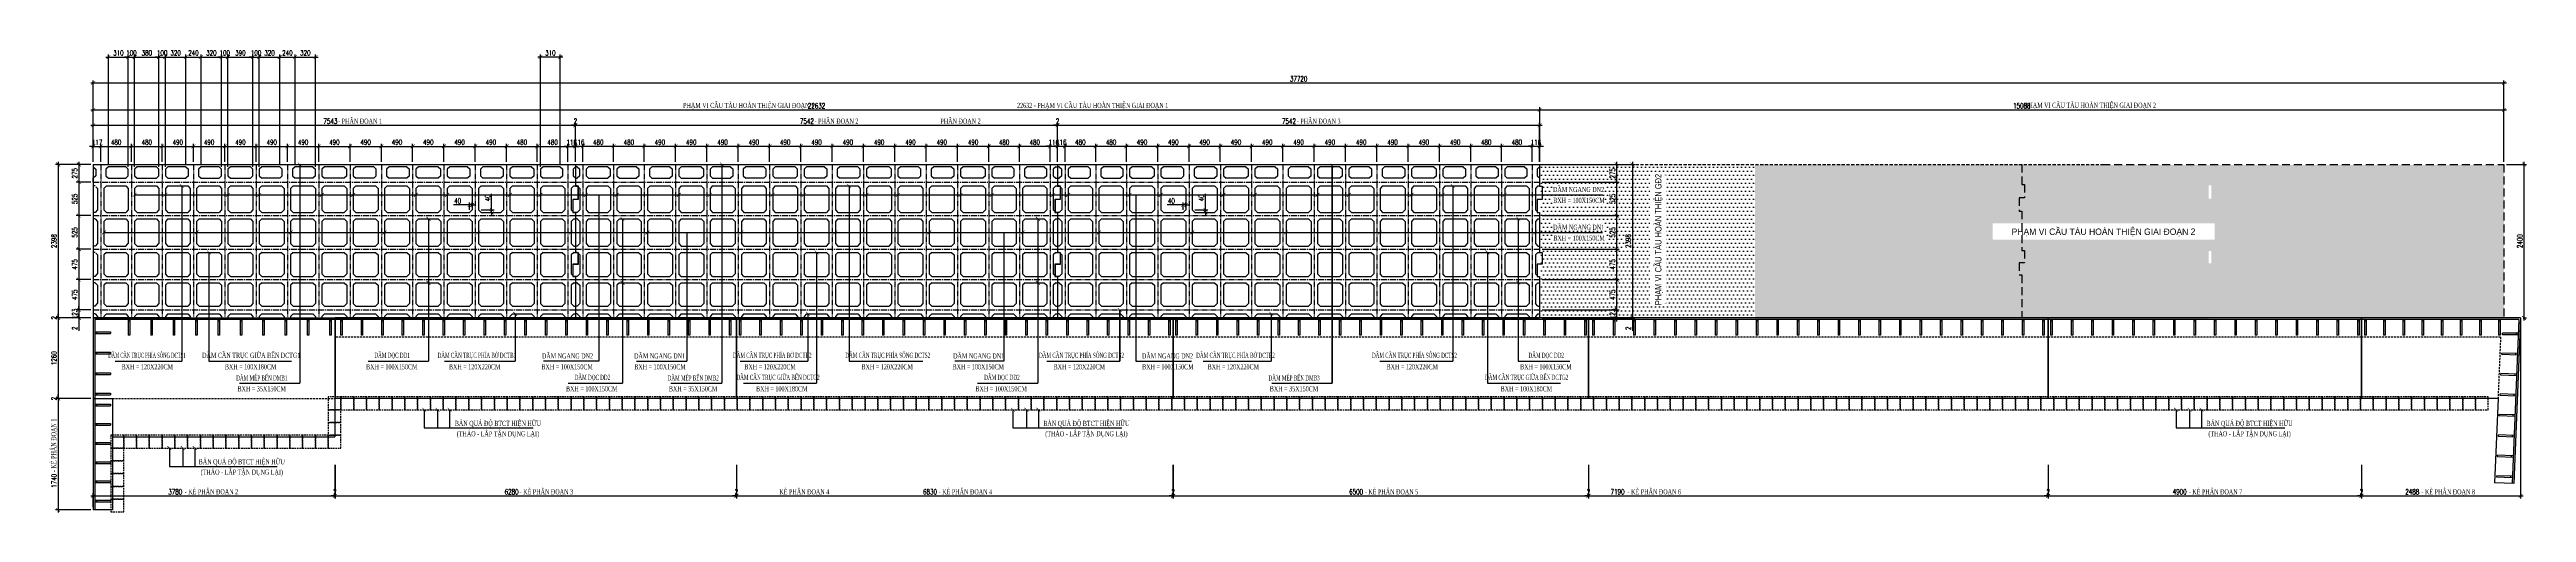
# Model space of a CAD drawing. Extents: x -64479 to 90650, y -38385 to 38270.
# Drawn here: x -51254 to -12496, y -4643 to 2596 of the extents above; entities that cross this region are included whole.
import ezdxf
from ezdxf.enums import TextEntityAlignment as Align

# ---------------------------------------------------------------- set-up
doc = ezdxf.new("R2010")
doc.units = 0
doc.header["$MEASUREMENT"] = 0
doc.linetypes.add('CENTER2', pattern=[1.125, 0.75, -0.125, 0.125, -0.125])
doc.linetypes.add('HIDDEN', pattern=[0.375, 0.25, -0.125])
doc.layers.get('0').update_dxf_attribs({"linetype": 'CONTINUOUS'})
for name, color, linetype in [('BORDER', 2, 'CONTINUOUS'), ('CENTER', 9, 'CENTER2'), ('Dam', 4, 'CONTINUOUS'), ('DIMENSION', 4, 'CONTINUOUS'), ('HIDDEN', 4, 'HIDDEN'), ('STEEL', 1, 'CONTINUOUS'), ('TEXT', 3, 'CONTINUOUS')]:
    doc.layers.add(name, color=color, linetype=linetype)
doc.layers.add('Border k in', color=241, linetype='CONTINUOUS', lineweight=30, plot=False)
doc.styles.add('CMB-1', font='VHBLACK_0.TTF', dxfattribs={"width": 0.8})
doc.styles.add('DIM', font='romans.shx', dxfattribs={"width": 0.65})
doc.styles.add('THUONG', font='vntimeh.shx')
doc.dimstyles.new('400.Ph', dxfattribs={"dimscale": 400, "dimtxt": 0.2, "dimasz": 0.15, "dimexe": 0.1, "dimexo": 0.1, "dimgap": 0.06, "dimtad": 1, "dimdec": 0, "dimzin": 0, "dimdsep": 46, "dimtxsty": 'DIM', "dimblk": 'ARCHTICK', "dimcen": 0.15, "dimdle": 0.1, "dimclrd": 256, "dimclre": 7, "dimclrt": 6, "dimadec": 0, "dimazin": 0, "dimtfac": 1, "dimtdec": 0, "dimtix": 1, "dimtmove": 0, "dimatfit": 3, "dimldrblk": 'ARCHTICK', "dimfxl": 1, "dimtolj": 1, "dimtzin": 0, "dimarcsym": 0})
pattern_1 = [(0, (-5e-11, -24179.29), (31.25, 62.5), [0, -62.5])]

# ---------------------------------------------------------------- blocks, each defined once
blk = doc.blocks.new('_ArchTick')
at = {"color": 0, "linetype": 'ByBlock', "const_width": 0.15}
blk.add_lwpolyline([(-0.5, -0.5), (0.5, 0.5)], dxfattribs=at)
blk = doc.blocks.new('*D66')
at = {"layer": 'DIMENSION', "lineweight": -2}
blk.add_line((-50609, 2075), (-12809, 2075), dxfattribs=at)
at = {"layer": 'DIMENSION', "color": 7, "lineweight": -2}
for p, q in [((-50569, 839), (-50569, 2115)), ((-12849, 839), (-12849, 2115))]:
    blk.add_line(p, q, dxfattribs=at)
at = {"layer": 'DIMENSION', "lineweight": -2, "xscale": 60, "yscale": 60, "zscale": 60, "rotation": 180}
blk.add_blockref('_ArchTick', (-50569, 2075), dxfattribs=at)
at = {"layer": 'DIMENSION', "lineweight": -2, "xscale": 60, "yscale": 60, "zscale": 60}
blk.add_blockref('_ArchTick', (-12849, 2075), dxfattribs=at)
at = {"layer": 'DIMENSION', "color": 6, "insert": (-31709, 2139), "char_height": 80, "attachment_point": 5, "style": 'DIM'}
blk.add_mtext('\\A1;37720', dxfattribs=at)
blk = doc.blocks.new('*D73')
at = {"layer": 'DIMENSION', "color": 7, "lineweight": -2}
for p, q in [((-12589, -1641), (-12589, -4424)), ((-15077, -3899), (-15077, -4424))]:
    blk.add_line(p, q, dxfattribs=at)
at = {"layer": 'DIMENSION', "lineweight": -2}
blk.add_line((-15117, -4384), (-12549, -4384), dxfattribs=at)
at = {"layer": 'DIMENSION', "lineweight": -2, "xscale": 60, "yscale": 60, "zscale": 60, "rotation": 180}
blk.add_blockref('_ArchTick', (-15077, -4384), dxfattribs=at)
at = {"layer": 'DIMENSION', "lineweight": -2, "xscale": 60, "yscale": 60, "zscale": 60}
blk.add_blockref('_ArchTick', (-12589, -4384), dxfattribs=at)
at = {"layer": 'DIMENSION', "color": 6, "insert": (-14283, -4320), "char_height": 80, "attachment_point": 5, "style": 'DIM'}
blk.add_mtext('\\A1;2488', dxfattribs=at)
blk = doc.blocks.new('*D74')
at = {"layer": 'DIMENSION', "color": 7, "lineweight": -2}
for p, q in [((-15079, -3899), (-15079, -4424)), ((-15077, -3899), (-15077, -4424))]:
    blk.add_line(p, q, dxfattribs=at)
at = {"layer": 'DIMENSION', "lineweight": -2}
for p, q in [((-15079, -4384), (-15139, -4384)), ((-15079, -4384), (-15077, -4384)), ((-15077, -4384), (-15017, -4384))]:
    blk.add_line(p, q, dxfattribs=at)
at = {"layer": 'DIMENSION', "lineweight": -2, "xscale": 60, "yscale": 60, "zscale": 60}
blk.add_blockref('_ArchTick', (-15079, -4384), dxfattribs=at)
at = {"layer": 'DIMENSION', "lineweight": -2, "xscale": 60, "yscale": 60, "zscale": 60, "rotation": 180}
blk.add_blockref('_ArchTick', (-15077, -4384), dxfattribs=at)
at = {"layer": 'DIMENSION', "color": 6, "insert": (-15078, -4320), "char_height": 80, "attachment_point": 5, "style": 'DIM'}
blk.add_mtext('\\A1;2', dxfattribs=at)
blk = doc.blocks.new('*D75')
at = {"layer": 'DIMENSION', "color": 7, "lineweight": -2}
for p, q in [((-19979, -3899), (-19979, -4424)), ((-15079, -3899), (-15079, -4424))]:
    blk.add_line(p, q, dxfattribs=at)
at = {"layer": 'DIMENSION', "lineweight": -2}
blk.add_line((-20019, -4384), (-15039, -4384), dxfattribs=at)
at = {"layer": 'DIMENSION', "lineweight": -2, "xscale": 60, "yscale": 60, "zscale": 60, "rotation": 180}
blk.add_blockref('_ArchTick', (-19979, -4384), dxfattribs=at)
at = {"layer": 'DIMENSION', "lineweight": -2, "xscale": 60, "yscale": 60, "zscale": 60}
blk.add_blockref('_ArchTick', (-15079, -4384), dxfattribs=at)
at = {"layer": 'DIMENSION', "color": 6, "insert": (-17922, -4320), "char_height": 80, "attachment_point": 5, "style": 'DIM'}
blk.add_mtext('\\A1;4900', dxfattribs=at)
blk = doc.blocks.new('*D76')
at = {"layer": 'DIMENSION', "color": 7, "lineweight": -2}
for p, q in [((-19981, -3899), (-19981, -4424)), ((-19979, -3899), (-19979, -4424))]:
    blk.add_line(p, q, dxfattribs=at)
at = {"layer": 'DIMENSION', "lineweight": -2}
for p, q in [((-19981, -4384), (-20041, -4384)), ((-19981, -4384), (-19979, -4384)), ((-19979, -4384), (-19919, -4384))]:
    blk.add_line(p, q, dxfattribs=at)
at = {"layer": 'DIMENSION', "lineweight": -2, "xscale": 60, "yscale": 60, "zscale": 60}
blk.add_blockref('_ArchTick', (-19981, -4384), dxfattribs=at)
at = {"layer": 'DIMENSION', "lineweight": -2, "xscale": 60, "yscale": 60, "zscale": 60, "rotation": 180}
blk.add_blockref('_ArchTick', (-19979, -4384), dxfattribs=at)
at = {"layer": 'DIMENSION', "color": 6, "insert": (-19980, -4320), "char_height": 80, "attachment_point": 5, "style": 'DIM'}
blk.add_mtext('\\A1;2', dxfattribs=at)
blk = doc.blocks.new('*D77')
at = {"layer": 'DIMENSION', "color": 7, "lineweight": -2}
for p, q in [((-27171, -3899), (-27171, -4424)), ((-19981, -3899), (-19981, -4424))]:
    blk.add_line(p, q, dxfattribs=at)
at = {"layer": 'DIMENSION', "lineweight": -2}
blk.add_line((-27211, -4384), (-19941, -4384), dxfattribs=at)
at = {"layer": 'DIMENSION', "lineweight": -2, "xscale": 60, "yscale": 60, "zscale": 60, "rotation": 180}
blk.add_blockref('_ArchTick', (-27171, -4384), dxfattribs=at)
at = {"layer": 'DIMENSION', "lineweight": -2, "xscale": 60, "yscale": 60, "zscale": 60}
blk.add_blockref('_ArchTick', (-19981, -4384), dxfattribs=at)
at = {"layer": 'DIMENSION', "color": 6, "insert": (-26718, -4320), "char_height": 80, "attachment_point": 5, "style": 'DIM'}
blk.add_mtext('\\A1;7190', dxfattribs=at)
blk = doc.blocks.new('*D78')
at = {"layer": 'DIMENSION', "color": 7, "lineweight": -2}
for p, q in [((-27173, -3899), (-27173, -4424)), ((-27171, -3899), (-27171, -4424))]:
    blk.add_line(p, q, dxfattribs=at)
at = {"layer": 'DIMENSION', "lineweight": -2}
for p, q in [((-27173, -4384), (-27233, -4384)), ((-27173, -4384), (-27171, -4384)), ((-27171, -4384), (-27111, -4384))]:
    blk.add_line(p, q, dxfattribs=at)
at = {"layer": 'DIMENSION', "lineweight": -2, "xscale": 60, "yscale": 60, "zscale": 60}
blk.add_blockref('_ArchTick', (-27173, -4384), dxfattribs=at)
at = {"layer": 'DIMENSION', "lineweight": -2, "xscale": 60, "yscale": 60, "zscale": 60, "rotation": 180}
blk.add_blockref('_ArchTick', (-27171, -4384), dxfattribs=at)
at = {"layer": 'DIMENSION', "color": 6, "insert": (-27172, -4320), "char_height": 80, "attachment_point": 5, "style": 'DIM'}
blk.add_mtext('\\A1;2', dxfattribs=at)
blk = doc.blocks.new('*D79')
at = {"layer": 'DIMENSION', "color": 7, "lineweight": -2}
for p, q in [((-33673, -3899), (-33673, -4424)), ((-27173, -3899), (-27173, -4424))]:
    blk.add_line(p, q, dxfattribs=at)
at = {"layer": 'DIMENSION', "lineweight": -2}
blk.add_line((-33713, -4384), (-27133, -4384), dxfattribs=at)
at = {"layer": 'DIMENSION', "lineweight": -2, "xscale": 60, "yscale": 60, "zscale": 60, "rotation": 180}
blk.add_blockref('_ArchTick', (-33673, -4384), dxfattribs=at)
at = {"layer": 'DIMENSION', "lineweight": -2, "xscale": 60, "yscale": 60, "zscale": 60}
blk.add_blockref('_ArchTick', (-27173, -4384), dxfattribs=at)
at = {"layer": 'DIMENSION', "color": 6, "insert": (-30809, -4320), "char_height": 80, "attachment_point": 5, "style": 'DIM'}
blk.add_mtext('\\A1;6500', dxfattribs=at)
blk = doc.blocks.new('*D80')
at = {"layer": 'DIMENSION', "color": 7, "lineweight": -2}
for p, q in [((-33675, -3899), (-33675, -4424)), ((-33673, -3899), (-33673, -4424))]:
    blk.add_line(p, q, dxfattribs=at)
at = {"layer": 'DIMENSION', "lineweight": -2}
for p, q in [((-33675, -4384), (-33735, -4384)), ((-33675, -4384), (-33673, -4384)), ((-33673, -4384), (-33613, -4384))]:
    blk.add_line(p, q, dxfattribs=at)
at = {"layer": 'DIMENSION', "lineweight": -2, "xscale": 60, "yscale": 60, "zscale": 60}
blk.add_blockref('_ArchTick', (-33675, -4384), dxfattribs=at)
at = {"layer": 'DIMENSION', "lineweight": -2, "xscale": 60, "yscale": 60, "zscale": 60, "rotation": 180}
blk.add_blockref('_ArchTick', (-33673, -4384), dxfattribs=at)
at = {"layer": 'DIMENSION', "color": 6, "insert": (-33674, -4320), "char_height": 80, "attachment_point": 5, "style": 'DIM'}
blk.add_mtext('\\A1;2', dxfattribs=at)
blk = doc.blocks.new('*D81')
at = {"layer": 'DIMENSION', "color": 7, "lineweight": -2}
for p, q in [((-40505, -3899), (-40505, -4424)), ((-33675, -3899), (-33675, -4424))]:
    blk.add_line(p, q, dxfattribs=at)
at = {"layer": 'DIMENSION', "lineweight": -2}
blk.add_line((-40545, -4384), (-33635, -4384), dxfattribs=at)
at = {"layer": 'DIMENSION', "lineweight": -2, "xscale": 60, "yscale": 60, "zscale": 60, "rotation": 180}
blk.add_blockref('_ArchTick', (-40505, -4384), dxfattribs=at)
at = {"layer": 'DIMENSION', "lineweight": -2, "xscale": 60, "yscale": 60, "zscale": 60}
blk.add_blockref('_ArchTick', (-33675, -4384), dxfattribs=at)
at = {"layer": 'DIMENSION', "color": 6, "insert": (-37477, -4320), "char_height": 80, "attachment_point": 5, "style": 'DIM'}
blk.add_mtext('\\A1;6830', dxfattribs=at)
blk = doc.blocks.new('*D82')
at = {"layer": 'DIMENSION', "color": 7, "lineweight": -2}
for p, q in [((-40507, -3899), (-40507, -4424)), ((-40505, -3899), (-40505, -4424))]:
    blk.add_line(p, q, dxfattribs=at)
at = {"layer": 'DIMENSION', "lineweight": -2}
for p, q in [((-40507, -4384), (-40567, -4384)), ((-40507, -4384), (-40505, -4384)), ((-40505, -4384), (-40445, -4384))]:
    blk.add_line(p, q, dxfattribs=at)
at = {"layer": 'DIMENSION', "lineweight": -2, "xscale": 60, "yscale": 60, "zscale": 60}
blk.add_blockref('_ArchTick', (-40507, -4384), dxfattribs=at)
at = {"layer": 'DIMENSION', "lineweight": -2, "xscale": 60, "yscale": 60, "zscale": 60, "rotation": 180}
blk.add_blockref('_ArchTick', (-40505, -4384), dxfattribs=at)
at = {"layer": 'DIMENSION', "color": 6, "insert": (-40506, -4320), "char_height": 80, "attachment_point": 5, "style": 'DIM'}
blk.add_mtext('\\A1;2', dxfattribs=at)
blk = doc.blocks.new('*D83')
at = {"layer": 'DIMENSION', "color": 7, "lineweight": -2}
for p, q in [((-46787, -3899), (-46787, -4424)), ((-40507, -3899), (-40507, -4424))]:
    blk.add_line(p, q, dxfattribs=at)
at = {"layer": 'DIMENSION', "lineweight": -2}
blk.add_line((-46827, -4384), (-40467, -4384), dxfattribs=at)
at = {"layer": 'DIMENSION', "lineweight": -2, "xscale": 60, "yscale": 60, "zscale": 60, "rotation": 180}
blk.add_blockref('_ArchTick', (-46787, -4384), dxfattribs=at)
at = {"layer": 'DIMENSION', "lineweight": -2, "xscale": 60, "yscale": 60, "zscale": 60}
blk.add_blockref('_ArchTick', (-40507, -4384), dxfattribs=at)
at = {"layer": 'DIMENSION', "color": 6, "insert": (-44024, -4320), "char_height": 80, "attachment_point": 5, "style": 'DIM'}
blk.add_mtext('\\A1;6280', dxfattribs=at)
blk = doc.blocks.new('*D84')
at = {"layer": 'DIMENSION', "color": 7, "lineweight": -2}
for p, q in [((-46789, -3899), (-46789, -4424)), ((-46787, -3899), (-46787, -4424))]:
    blk.add_line(p, q, dxfattribs=at)
at = {"layer": 'DIMENSION', "lineweight": -2}
for p, q in [((-46789, -4384), (-46849, -4384)), ((-46789, -4384), (-46787, -4384)), ((-46787, -4384), (-46727, -4384))]:
    blk.add_line(p, q, dxfattribs=at)
at = {"layer": 'DIMENSION', "lineweight": -2, "xscale": 60, "yscale": 60, "zscale": 60}
blk.add_blockref('_ArchTick', (-46789, -4384), dxfattribs=at)
at = {"layer": 'DIMENSION', "lineweight": -2, "xscale": 60, "yscale": 60, "zscale": 60, "rotation": 180}
blk.add_blockref('_ArchTick', (-46787, -4384), dxfattribs=at)
at = {"layer": 'DIMENSION', "color": 6, "insert": (-46788, -4320), "char_height": 80, "attachment_point": 5, "style": 'DIM'}
blk.add_mtext('\\A1;2', dxfattribs=at)
blk = doc.blocks.new('*D85')
at = {"layer": 'DIMENSION', "color": 7, "lineweight": -2}
for p, q in [((-46789, -3899), (-46789, -4424)), ((-50569, -4563), (-50569, -4344))]:
    blk.add_line(p, q, dxfattribs=at)
at = {"layer": 'DIMENSION', "lineweight": -2}
blk.add_line((-50609, -4384), (-46749, -4384), dxfattribs=at)
at = {"layer": 'DIMENSION', "lineweight": -2, "xscale": 60, "yscale": 60, "zscale": 60, "rotation": 180}
blk.add_blockref('_ArchTick', (-50569, -4384), dxfattribs=at)
at = {"layer": 'DIMENSION', "lineweight": -2, "xscale": 60, "yscale": 60, "zscale": 60}
blk.add_blockref('_ArchTick', (-46789, -4384), dxfattribs=at)
at = {"layer": 'DIMENSION', "color": 6, "insert": (-49287, -4320), "char_height": 80, "attachment_point": 5, "style": 'DIM'}
blk.add_mtext('\\A1;3780', dxfattribs=at)
blk = doc.blocks.new('Ban qua do 200x200')
at = {"layer": 'HIDDEN', "ltscale": 100}
blk.add_lwpolyline([(0, 0), (200, 0), (200, 200), (0, 200)], close=True, dxfattribs=at)
blk = doc.blocks.new('*U6')
at = {"layer": 'DIMENSION'}
for p in [(0, 0), (200, 0), (400, 0), (600, 0), (800, 0), (1000, 0), (1200, 0), (1400, 0), (1600, 0), (1800, 0), (2000, 0), (2200, 0), (2400, 0), (2600, 0), (2800, 0), (3000, 0), (3200, 0), (3400, 0)]:
    blk.add_blockref('Ban qua do 200x200', p, dxfattribs=at)
blk = doc.blocks.new('*U5')
at = {"layer": 'DIMENSION'}
for p in [(0, 0), (200, 0), (400, 0), (600, 0), (800, 0)]:
    blk.add_blockref('Ban qua do 200x200', p, dxfattribs=at)
blk = doc.blocks.new('*U7')
at = {"layer": 'DIMENSION'}
for p in [(0, 0), (200, 0)]:
    blk.add_blockref('Ban qua do 200x200', p, dxfattribs=at)
blk = doc.blocks.new('*D86')
at = {"layer": 'Dam', "color": 7, "lineweight": -2}
for p, q in [((-12809, 799), (-12496, 799)), ((-12549, -1601), (-12496, -1601))]:
    blk.add_line(p, q, dxfattribs=at)
at = {"layer": 'Dam', "lineweight": -2}
blk.add_line((-12536, 839), (-12536, -1641), dxfattribs=at)
at = {"layer": 'Dam', "lineweight": -2, "xscale": 60, "yscale": 60, "zscale": 60}
for p, rotation in [((-12536, 799), 90), ((-12536, -1601), 270)]:
    blk.add_blockref('_ArchTick', p, dxfattribs=dict(at, rotation=rotation))
at = {"layer": 'Dam', "color": 6, "insert": (-12600, -401), "char_height": 80, "attachment_point": 5, "rotation": 90, "style": 'DIM'}
blk.add_mtext('\\A1;2400', dxfattribs=at)
blk = doc.blocks.new('*D424')
at = {"layer": 'DIMENSION', "color": 7, "lineweight": -2}
for p, q in [((-50609, -2863), (-51160, -2863)), ((-50609, -4603), (-51160, -4603))]:
    blk.add_line(p, q, dxfattribs=at)
at = {"layer": 'DIMENSION', "lineweight": -2}
blk.add_line((-51120, -2823), (-51120, -4643), dxfattribs=at)
at = {"layer": 'DIMENSION', "lineweight": -2, "xscale": 60, "yscale": 60, "zscale": 60}
for p, rotation in [((-51120, -2863), 90), ((-51120, -4603), 270)]:
    blk.add_blockref('_ArchTick', p, dxfattribs=dict(at, rotation=rotation))
at = {"layer": 'DIMENSION', "color": 6, "insert": (-51184, -4148), "char_height": 80, "attachment_point": 5, "rotation": 90, "style": 'DIM'}
blk.add_mtext('\\A1;1740', dxfattribs=at)
blk = doc.blocks.new('*D425')
at = {"layer": 'DIMENSION', "color": 7, "lineweight": -2}
for p, q in [((-50609, -2861), (-51160, -2861)), ((-50609, -2863), (-51160, -2863))]:
    blk.add_line(p, q, dxfattribs=at)
at = {"layer": 'DIMENSION', "lineweight": -2}
for p, q in [((-51120, -2861), (-51120, -2801)), ((-51120, -2861), (-51120, -2863)), ((-51120, -2863), (-51120, -2923))]:
    blk.add_line(p, q, dxfattribs=at)
at = {"layer": 'DIMENSION', "lineweight": -2, "xscale": 60, "yscale": 60, "zscale": 60}
for p, rotation in [((-51120, -2861), 270), ((-51120, -2863), 90)]:
    blk.add_blockref('_ArchTick', p, dxfattribs=dict(at, rotation=rotation))
at = {"layer": 'DIMENSION', "color": 6, "insert": (-51184, -2862), "char_height": 80, "attachment_point": 5, "rotation": 90, "style": 'DIM'}
blk.add_mtext('\\A1;2', dxfattribs=at)
blk = doc.blocks.new('*D426')
at = {"layer": 'DIMENSION', "color": 7, "lineweight": -2}
for p, q in [((-50609, -1601), (-51160, -1601)), ((-50609, -2861), (-51160, -2861))]:
    blk.add_line(p, q, dxfattribs=at)
at = {"layer": 'DIMENSION', "lineweight": -2}
blk.add_line((-51120, -1561), (-51120, -2901), dxfattribs=at)
at = {"layer": 'DIMENSION', "lineweight": -2, "xscale": 60, "yscale": 60, "zscale": 60}
for p, rotation in [((-51120, -1601), 90), ((-51120, -2861), 270)]:
    blk.add_blockref('_ArchTick', p, dxfattribs=dict(at, rotation=rotation))
at = {"layer": 'DIMENSION', "color": 6, "insert": (-51184, -2231), "char_height": 80, "attachment_point": 5, "rotation": 90, "style": 'DIM'}
blk.add_mtext('\\A1;1260', dxfattribs=at)
blk = doc.blocks.new('*D427')
at = {"layer": 'DIMENSION', "color": 7, "lineweight": -2}
for p, q in [((-50609, 799), (-51160, 799)), ((-50609, -1599), (-51160, -1599))]:
    blk.add_line(p, q, dxfattribs=at)
at = {"layer": 'DIMENSION', "lineweight": -2}
blk.add_line((-51120, 839), (-51120, -1639), dxfattribs=at)
at = {"layer": 'DIMENSION', "lineweight": -2, "xscale": 60, "yscale": 60, "zscale": 60}
for p, rotation in [((-51120, 799), 90), ((-51120, -1599), 270)]:
    blk.add_blockref('_ArchTick', p, dxfattribs=dict(at, rotation=rotation))
at = {"layer": 'DIMENSION', "color": 6, "insert": (-51184, -400), "char_height": 80, "attachment_point": 5, "rotation": 90, "style": 'DIM'}
blk.add_mtext('\\A1;2398', dxfattribs=at)
blk = doc.blocks.new('*D565')
at = {"layer": 'DIMENSION', "lineweight": -2}
for p, q in [((-67008, 1083), (-67068, 1083)), ((-67008, 1083), (-66892, 1083)), ((-66892, 1083), (-66832, 1083))]:
    blk.add_line(p, q, dxfattribs=at)
at = {"layer": 'DIMENSION', "color": 7, "lineweight": -2}
for p, q in [((-67008, 839), (-67008, 1123)), ((-66892, 839), (-66892, 1123))]:
    blk.add_line(p, q, dxfattribs=at)
at = {"layer": 'DIMENSION', "lineweight": -2, "xscale": 60, "yscale": 60, "zscale": 60}
blk.add_blockref('_ArchTick', (-67008, 1083), dxfattribs=at)
at = {"layer": 'DIMENSION', "lineweight": -2, "xscale": 60, "yscale": 60, "zscale": 60, "rotation": 180}
blk.add_blockref('_ArchTick', (-66892, 1083), dxfattribs=at)
at = {"layer": 'DIMENSION', "color": 6, "insert": (-66950, 1147), "char_height": 80, "attachment_point": 5, "style": 'DIM'}
blk.add_mtext('\\A1;116', dxfattribs=at)
blk = doc.blocks.new('*D566')
at = {"layer": 'DIMENSION', "lineweight": -2}
blk.add_line((-66932, 1083), (-66372, 1083), dxfattribs=at)
at = {"layer": 'DIMENSION', "color": 7, "lineweight": -2}
for p, q in [((-66892, 839), (-66892, 1123)), ((-66412, 839), (-66412, 1123))]:
    blk.add_line(p, q, dxfattribs=at)
at = {"layer": 'DIMENSION', "lineweight": -2, "xscale": 60, "yscale": 60, "zscale": 60, "rotation": 180}
blk.add_blockref('_ArchTick', (-66892, 1083), dxfattribs=at)
at = {"layer": 'DIMENSION', "lineweight": -2, "xscale": 60, "yscale": 60, "zscale": 60}
blk.add_blockref('_ArchTick', (-66412, 1083), dxfattribs=at)
at = {"layer": 'DIMENSION', "color": 6, "insert": (-66652, 1147), "char_height": 80, "attachment_point": 5, "style": 'DIM'}
blk.add_mtext('\\A1;480', dxfattribs=at)
blk = doc.blocks.new('*D567')
at = {"layer": 'DIMENSION', "lineweight": -2}
blk.add_line((-66452, 1083), (-65892, 1083), dxfattribs=at)
at = {"layer": 'DIMENSION', "color": 7, "lineweight": -2}
for p, q in [((-66412, 839), (-66412, 1123)), ((-65932, 839), (-65932, 1123))]:
    blk.add_line(p, q, dxfattribs=at)
at = {"layer": 'DIMENSION', "lineweight": -2, "xscale": 60, "yscale": 60, "zscale": 60, "rotation": 180}
blk.add_blockref('_ArchTick', (-66412, 1083), dxfattribs=at)
at = {"layer": 'DIMENSION', "lineweight": -2, "xscale": 60, "yscale": 60, "zscale": 60}
blk.add_blockref('_ArchTick', (-65932, 1083), dxfattribs=at)
at = {"layer": 'DIMENSION', "color": 6, "insert": (-66172, 1147), "char_height": 80, "attachment_point": 5, "style": 'DIM'}
blk.add_mtext('\\A1;480', dxfattribs=at)
blk = doc.blocks.new('*D568')
at = {"layer": 'DIMENSION', "lineweight": -2}
blk.add_line((-65972, 1083), (-65402, 1083), dxfattribs=at)
at = {"layer": 'DIMENSION', "color": 7, "lineweight": -2}
for p, q in [((-65932, 839), (-65932, 1123)), ((-65442, 839), (-65442, 1123))]:
    blk.add_line(p, q, dxfattribs=at)
at = {"layer": 'DIMENSION', "lineweight": -2, "xscale": 60, "yscale": 60, "zscale": 60, "rotation": 180}
blk.add_blockref('_ArchTick', (-65932, 1083), dxfattribs=at)
at = {"layer": 'DIMENSION', "lineweight": -2, "xscale": 60, "yscale": 60, "zscale": 60}
blk.add_blockref('_ArchTick', (-65442, 1083), dxfattribs=at)
at = {"layer": 'DIMENSION', "color": 6, "insert": (-65687, 1147), "char_height": 80, "attachment_point": 5, "style": 'DIM'}
blk.add_mtext('\\A1;490', dxfattribs=at)
blk = doc.blocks.new('*D569')
at = {"layer": 'DIMENSION', "lineweight": -2}
blk.add_line((-65482, 1083), (-64912, 1083), dxfattribs=at)
at = {"layer": 'DIMENSION', "color": 7, "lineweight": -2}
for p, q in [((-65442, 839), (-65442, 1123)), ((-64952, 839), (-64952, 1123))]:
    blk.add_line(p, q, dxfattribs=at)
at = {"layer": 'DIMENSION', "lineweight": -2, "xscale": 60, "yscale": 60, "zscale": 60, "rotation": 180}
blk.add_blockref('_ArchTick', (-65442, 1083), dxfattribs=at)
at = {"layer": 'DIMENSION', "lineweight": -2, "xscale": 60, "yscale": 60, "zscale": 60}
blk.add_blockref('_ArchTick', (-64952, 1083), dxfattribs=at)
at = {"layer": 'DIMENSION', "color": 6, "insert": (-65197, 1147), "char_height": 80, "attachment_point": 5, "style": 'DIM'}
blk.add_mtext('\\A1;490', dxfattribs=at)
blk = doc.blocks.new('*D570')
at = {"layer": 'DIMENSION', "lineweight": -2}
blk.add_line((-67048, 1412), (-59426, 1412), dxfattribs=at)
at = {"layer": 'DIMENSION', "color": 7, "lineweight": -2}
for p, q in [((-67008, 839), (-67008, 1452)), ((-59466, 839), (-59466, 1452))]:
    blk.add_line(p, q, dxfattribs=at)
at = {"layer": 'DIMENSION', "lineweight": -2, "xscale": 60, "yscale": 60, "zscale": 60, "rotation": 180}
blk.add_blockref('_ArchTick', (-67008, 1412), dxfattribs=at)
at = {"layer": 'DIMENSION', "lineweight": -2, "xscale": 60, "yscale": 60, "zscale": 60}
blk.add_blockref('_ArchTick', (-59466, 1412), dxfattribs=at)
at = {"layer": 'DIMENSION', "color": 6, "insert": (-63387, 1476), "char_height": 80, "attachment_point": 5, "style": 'DIM'}
blk.add_mtext('\\A1;7542', dxfattribs=at)
blk = doc.blocks.new('*D571')
at = {"layer": 'DIMENSION', "lineweight": -2}
blk.add_line((-64992, 1083), (-64422, 1083), dxfattribs=at)
at = {"layer": 'DIMENSION', "color": 7, "lineweight": -2}
for p, q in [((-64952, 839), (-64952, 1123)), ((-64462, 839), (-64462, 1123))]:
    blk.add_line(p, q, dxfattribs=at)
at = {"layer": 'DIMENSION', "lineweight": -2, "xscale": 60, "yscale": 60, "zscale": 60, "rotation": 180}
blk.add_blockref('_ArchTick', (-64952, 1083), dxfattribs=at)
at = {"layer": 'DIMENSION', "lineweight": -2, "xscale": 60, "yscale": 60, "zscale": 60}
blk.add_blockref('_ArchTick', (-64462, 1083), dxfattribs=at)
at = {"layer": 'DIMENSION', "color": 6, "insert": (-64707, 1147), "char_height": 80, "attachment_point": 5, "style": 'DIM'}
blk.add_mtext('\\A1;490', dxfattribs=at)
blk = doc.blocks.new('*D572')
at = {"layer": 'DIMENSION', "lineweight": -2}
blk.add_line((-64502, 1083), (-63932, 1083), dxfattribs=at)
at = {"layer": 'DIMENSION', "color": 7, "lineweight": -2}
for p, q in [((-64462, 839), (-64462, 1123)), ((-63972, 839), (-63972, 1123))]:
    blk.add_line(p, q, dxfattribs=at)
at = {"layer": 'DIMENSION', "lineweight": -2, "xscale": 60, "yscale": 60, "zscale": 60, "rotation": 180}
blk.add_blockref('_ArchTick', (-64462, 1083), dxfattribs=at)
at = {"layer": 'DIMENSION', "lineweight": -2, "xscale": 60, "yscale": 60, "zscale": 60}
blk.add_blockref('_ArchTick', (-63972, 1083), dxfattribs=at)
at = {"layer": 'DIMENSION', "color": 6, "insert": (-64217, 1147), "char_height": 80, "attachment_point": 5, "style": 'DIM'}
blk.add_mtext('\\A1;490', dxfattribs=at)
blk = doc.blocks.new('*D573')
at = {"layer": 'DIMENSION', "lineweight": -2}
blk.add_line((-64012, 1083), (-63442, 1083), dxfattribs=at)
at = {"layer": 'DIMENSION', "color": 7, "lineweight": -2}
for p, q in [((-63972, 839), (-63972, 1123)), ((-63482, 839), (-63482, 1123))]:
    blk.add_line(p, q, dxfattribs=at)
at = {"layer": 'DIMENSION', "lineweight": -2, "xscale": 60, "yscale": 60, "zscale": 60, "rotation": 180}
blk.add_blockref('_ArchTick', (-63972, 1083), dxfattribs=at)
at = {"layer": 'DIMENSION', "lineweight": -2, "xscale": 60, "yscale": 60, "zscale": 60}
blk.add_blockref('_ArchTick', (-63482, 1083), dxfattribs=at)
at = {"layer": 'DIMENSION', "color": 6, "insert": (-63727, 1147), "char_height": 80, "attachment_point": 5, "style": 'DIM'}
blk.add_mtext('\\A1;490', dxfattribs=at)
blk = doc.blocks.new('*D574')
at = {"layer": 'DIMENSION', "lineweight": -2}
blk.add_line((-63522, 1083), (-62952, 1083), dxfattribs=at)
at = {"layer": 'DIMENSION', "color": 7, "lineweight": -2}
for p, q in [((-63482, 839), (-63482, 1123)), ((-62992, 839), (-62992, 1123))]:
    blk.add_line(p, q, dxfattribs=at)
at = {"layer": 'DIMENSION', "lineweight": -2, "xscale": 60, "yscale": 60, "zscale": 60, "rotation": 180}
blk.add_blockref('_ArchTick', (-63482, 1083), dxfattribs=at)
at = {"layer": 'DIMENSION', "lineweight": -2, "xscale": 60, "yscale": 60, "zscale": 60}
blk.add_blockref('_ArchTick', (-62992, 1083), dxfattribs=at)
at = {"layer": 'DIMENSION', "color": 6, "insert": (-63237, 1147), "char_height": 80, "attachment_point": 5, "style": 'DIM'}
blk.add_mtext('\\A1;490', dxfattribs=at)
blk = doc.blocks.new('*D575')
at = {"layer": 'DIMENSION', "lineweight": -2}
blk.add_line((-63032, 1083), (-62462, 1083), dxfattribs=at)
at = {"layer": 'DIMENSION', "color": 7, "lineweight": -2}
for p, q in [((-62992, 839), (-62992, 1123)), ((-62502, 839), (-62502, 1123))]:
    blk.add_line(p, q, dxfattribs=at)
at = {"layer": 'DIMENSION', "lineweight": -2, "xscale": 60, "yscale": 60, "zscale": 60, "rotation": 180}
blk.add_blockref('_ArchTick', (-62992, 1083), dxfattribs=at)
at = {"layer": 'DIMENSION', "lineweight": -2, "xscale": 60, "yscale": 60, "zscale": 60}
blk.add_blockref('_ArchTick', (-62502, 1083), dxfattribs=at)
at = {"layer": 'DIMENSION', "color": 6, "insert": (-62747, 1147), "char_height": 80, "attachment_point": 5, "style": 'DIM'}
blk.add_mtext('\\A1;490', dxfattribs=at)
blk = doc.blocks.new('*D576')
at = {"layer": 'DIMENSION', "lineweight": -2}
blk.add_line((-62542, 1083), (-61972, 1083), dxfattribs=at)
at = {"layer": 'DIMENSION', "color": 7, "lineweight": -2}
for p, q in [((-62502, 839), (-62502, 1123)), ((-62012, 839), (-62012, 1123))]:
    blk.add_line(p, q, dxfattribs=at)
at = {"layer": 'DIMENSION', "lineweight": -2, "xscale": 60, "yscale": 60, "zscale": 60, "rotation": 180}
blk.add_blockref('_ArchTick', (-62502, 1083), dxfattribs=at)
at = {"layer": 'DIMENSION', "lineweight": -2, "xscale": 60, "yscale": 60, "zscale": 60}
blk.add_blockref('_ArchTick', (-62012, 1083), dxfattribs=at)
at = {"layer": 'DIMENSION', "color": 6, "insert": (-62257, 1147), "char_height": 80, "attachment_point": 5, "style": 'DIM'}
blk.add_mtext('\\A1;490', dxfattribs=at)
blk = doc.blocks.new('*D577')
at = {"layer": 'DIMENSION', "lineweight": -2}
blk.add_line((-62052, 1083), (-61482, 1083), dxfattribs=at)
at = {"layer": 'DIMENSION', "color": 7, "lineweight": -2}
for p, q in [((-62012, 839), (-62012, 1123)), ((-61522, 839), (-61522, 1123))]:
    blk.add_line(p, q, dxfattribs=at)
at = {"layer": 'DIMENSION', "lineweight": -2, "xscale": 60, "yscale": 60, "zscale": 60, "rotation": 180}
blk.add_blockref('_ArchTick', (-62012, 1083), dxfattribs=at)
at = {"layer": 'DIMENSION', "lineweight": -2, "xscale": 60, "yscale": 60, "zscale": 60}
blk.add_blockref('_ArchTick', (-61522, 1083), dxfattribs=at)
at = {"layer": 'DIMENSION', "color": 6, "insert": (-61767, 1147), "char_height": 80, "attachment_point": 5, "style": 'DIM'}
blk.add_mtext('\\A1;490', dxfattribs=at)
blk = doc.blocks.new('*D578')
at = {"layer": 'DIMENSION', "lineweight": -2}
blk.add_line((-61562, 1083), (-60992, 1083), dxfattribs=at)
at = {"layer": 'DIMENSION', "color": 7, "lineweight": -2}
for p, q in [((-61522, 839), (-61522, 1123)), ((-61032, 839), (-61032, 1123))]:
    blk.add_line(p, q, dxfattribs=at)
at = {"layer": 'DIMENSION', "lineweight": -2, "xscale": 60, "yscale": 60, "zscale": 60, "rotation": 180}
blk.add_blockref('_ArchTick', (-61522, 1083), dxfattribs=at)
at = {"layer": 'DIMENSION', "lineweight": -2, "xscale": 60, "yscale": 60, "zscale": 60}
blk.add_blockref('_ArchTick', (-61032, 1083), dxfattribs=at)
at = {"layer": 'DIMENSION', "color": 6, "insert": (-61277, 1147), "char_height": 80, "attachment_point": 5, "style": 'DIM'}
blk.add_mtext('\\A1;490', dxfattribs=at)
blk = doc.blocks.new('*D579')
at = {"layer": 'DIMENSION', "lineweight": -2}
blk.add_line((-61072, 1083), (-60502, 1083), dxfattribs=at)
at = {"layer": 'DIMENSION', "color": 7, "lineweight": -2}
for p, q in [((-61032, 839), (-61032, 1123)), ((-60542, 839), (-60542, 1123))]:
    blk.add_line(p, q, dxfattribs=at)
at = {"layer": 'DIMENSION', "lineweight": -2, "xscale": 60, "yscale": 60, "zscale": 60, "rotation": 180}
blk.add_blockref('_ArchTick', (-61032, 1083), dxfattribs=at)
at = {"layer": 'DIMENSION', "lineweight": -2, "xscale": 60, "yscale": 60, "zscale": 60}
blk.add_blockref('_ArchTick', (-60542, 1083), dxfattribs=at)
at = {"layer": 'DIMENSION', "color": 6, "insert": (-60787, 1147), "char_height": 80, "attachment_point": 5, "style": 'DIM'}
blk.add_mtext('\\A1;490', dxfattribs=at)
blk = doc.blocks.new('*D580')
at = {"layer": 'DIMENSION', "lineweight": -2}
blk.add_line((-60582, 1083), (-60022, 1083), dxfattribs=at)
at = {"layer": 'DIMENSION', "color": 7, "lineweight": -2}
for p, q in [((-60542, 839), (-60542, 1123)), ((-60062, 839), (-60062, 1123))]:
    blk.add_line(p, q, dxfattribs=at)
at = {"layer": 'DIMENSION', "lineweight": -2, "xscale": 60, "yscale": 60, "zscale": 60, "rotation": 180}
blk.add_blockref('_ArchTick', (-60542, 1083), dxfattribs=at)
at = {"layer": 'DIMENSION', "lineweight": -2, "xscale": 60, "yscale": 60, "zscale": 60}
blk.add_blockref('_ArchTick', (-60062, 1083), dxfattribs=at)
at = {"layer": 'DIMENSION', "color": 6, "insert": (-60302, 1147), "char_height": 80, "attachment_point": 5, "style": 'DIM'}
blk.add_mtext('\\A1;480', dxfattribs=at)
blk = doc.blocks.new('*D581')
at = {"layer": 'DIMENSION', "lineweight": -2}
blk.add_line((-60102, 1083), (-59542, 1083), dxfattribs=at)
at = {"layer": 'DIMENSION', "color": 7, "lineweight": -2}
for p, q in [((-60062, 839), (-60062, 1123)), ((-59582, 839), (-59582, 1123))]:
    blk.add_line(p, q, dxfattribs=at)
at = {"layer": 'DIMENSION', "lineweight": -2, "xscale": 60, "yscale": 60, "zscale": 60, "rotation": 180}
blk.add_blockref('_ArchTick', (-60062, 1083), dxfattribs=at)
at = {"layer": 'DIMENSION', "lineweight": -2, "xscale": 60, "yscale": 60, "zscale": 60}
blk.add_blockref('_ArchTick', (-59582, 1083), dxfattribs=at)
at = {"layer": 'DIMENSION', "color": 6, "insert": (-59822, 1147), "char_height": 80, "attachment_point": 5, "style": 'DIM'}
blk.add_mtext('\\A1;480', dxfattribs=at)
blk = doc.blocks.new('*D582')
at = {"layer": 'DIMENSION', "lineweight": -2}
for p, q in [((-59582, 1083), (-59642, 1083)), ((-59582, 1083), (-59466, 1083)), ((-59466, 1083), (-59406, 1083))]:
    blk.add_line(p, q, dxfattribs=at)
at = {"layer": 'DIMENSION', "color": 7, "lineweight": -2}
for p, q in [((-59582, 839), (-59582, 1123)), ((-59466, 839), (-59466, 1123))]:
    blk.add_line(p, q, dxfattribs=at)
at = {"layer": 'DIMENSION', "lineweight": -2, "xscale": 60, "yscale": 60, "zscale": 60}
blk.add_blockref('_ArchTick', (-59582, 1083), dxfattribs=at)
at = {"layer": 'DIMENSION', "lineweight": -2, "xscale": 60, "yscale": 60, "zscale": 60, "rotation": 180}
blk.add_blockref('_ArchTick', (-59466, 1083), dxfattribs=at)
at = {"layer": 'DIMENSION', "color": 6, "insert": (-59524, 1147), "char_height": 80, "attachment_point": 5, "style": 'DIM'}
blk.add_mtext('\\A1;116', dxfattribs=at)
blk = doc.blocks.new('*D429')
at = {"layer": 'DIMENSION', "lineweight": -2}
blk.add_line((-27977, 1653), (-12809, 1653), dxfattribs=at)
at = {"layer": 'DIMENSION', "color": 7, "lineweight": -2}
for p, q in [((-27937, 839), (-27937, 1693)), ((-12849, 839), (-12849, 1693))]:
    blk.add_line(p, q, dxfattribs=at)
at = {"layer": 'DIMENSION', "lineweight": -2, "xscale": 60, "yscale": 60, "zscale": 60, "rotation": 180}
blk.add_blockref('_ArchTick', (-27937, 1653), dxfattribs=at)
at = {"layer": 'DIMENSION', "lineweight": -2, "xscale": 60, "yscale": 60, "zscale": 60}
blk.add_blockref('_ArchTick', (-12849, 1653), dxfattribs=at)
at = {"layer": 'DIMENSION', "color": 6, "insert": (-20393, 1717), "char_height": 80, "attachment_point": 5, "style": 'DIM'}
blk.add_mtext('\\A1;15088', dxfattribs=at)
blk = doc.blocks.new('*D430')
at = {"layer": 'DIMENSION', "lineweight": -2}
for p, q in [((-43026, 1412), (-43086, 1412)), ((-43026, 1412), (-43024, 1412)), ((-43024, 1412), (-42964, 1412))]:
    blk.add_line(p, q, dxfattribs=at)
at = {"layer": 'DIMENSION', "color": 7, "lineweight": -2}
for p, q in [((-43026, 839), (-43026, 1452)), ((-43024, 839), (-43024, 1452))]:
    blk.add_line(p, q, dxfattribs=at)
at = {"layer": 'DIMENSION', "lineweight": -2, "xscale": 60, "yscale": 60, "zscale": 60}
blk.add_blockref('_ArchTick', (-43026, 1412), dxfattribs=at)
at = {"layer": 'DIMENSION', "lineweight": -2, "xscale": 60, "yscale": 60, "zscale": 60, "rotation": 180}
blk.add_blockref('_ArchTick', (-43024, 1412), dxfattribs=at)
at = {"layer": 'DIMENSION', "color": 6, "insert": (-43025, 1476), "char_height": 80, "attachment_point": 5, "style": 'DIM'}
blk.add_mtext('\\A1;2', dxfattribs=at)
blk = doc.blocks.new('*D431')
at = {"layer": 'DIMENSION', "lineweight": -2}
for p, q in [((-35482, 1412), (-35542, 1412)), ((-35482, 1412), (-35480, 1412)), ((-35480, 1412), (-35420, 1412))]:
    blk.add_line(p, q, dxfattribs=at)
at = {"layer": 'DIMENSION', "color": 7, "lineweight": -2}
for p, q in [((-35482, 839), (-35482, 1452)), ((-35480, 839), (-35480, 1452))]:
    blk.add_line(p, q, dxfattribs=at)
at = {"layer": 'DIMENSION', "lineweight": -2, "xscale": 60, "yscale": 60, "zscale": 60}
blk.add_blockref('_ArchTick', (-35482, 1412), dxfattribs=at)
at = {"layer": 'DIMENSION', "lineweight": -2, "xscale": 60, "yscale": 60, "zscale": 60, "rotation": 180}
blk.add_blockref('_ArchTick', (-35480, 1412), dxfattribs=at)
at = {"layer": 'DIMENSION', "color": 6, "insert": (-35481, 1476), "char_height": 80, "attachment_point": 5, "style": 'DIM'}
blk.add_mtext('\\A1;2', dxfattribs=at)
blk = doc.blocks.new('*D559')
at = {"layer": 'DIMENSION', "color": 7, "lineweight": -2}
for p, q in [((-59146, -15004), (-59146, -14721)), ((-59029, -15004), (-59029, -14721))]:
    blk.add_line(p, q, dxfattribs=at)
at = {"layer": 'DIMENSION', "lineweight": -2}
for p, q in [((-59146, -14761), (-59206, -14761)), ((-59146, -14761), (-59029, -14761)), ((-59029, -14761), (-58969, -14761))]:
    blk.add_line(p, q, dxfattribs=at)
at = {"layer": 'DIMENSION', "lineweight": -2, "xscale": 60, "yscale": 60, "zscale": 60}
blk.add_blockref('_ArchTick', (-59146, -14761), dxfattribs=at)
at = {"layer": 'DIMENSION', "lineweight": -2, "xscale": 60, "yscale": 60, "zscale": 60, "rotation": 180}
blk.add_blockref('_ArchTick', (-59029, -14761), dxfattribs=at)
at = {"layer": 'DIMENSION', "color": 6, "insert": (-59087, -14697), "char_height": 80, "attachment_point": 5, "style": 'DIM'}
blk.add_mtext('\\A1;117', dxfattribs=at)
blk = doc.blocks.new('*D560')
at = {"layer": 'DIMENSION', "color": 7, "lineweight": -2}
for p, q in [((-59029, -15004), (-59029, -14721)), ((-58549, -15004), (-58549, -14721))]:
    blk.add_line(p, q, dxfattribs=at)
at = {"layer": 'DIMENSION', "lineweight": -2}
blk.add_line((-59069, -14761), (-58509, -14761), dxfattribs=at)
at = {"layer": 'DIMENSION', "lineweight": -2, "xscale": 60, "yscale": 60, "zscale": 60, "rotation": 180}
blk.add_blockref('_ArchTick', (-59029, -14761), dxfattribs=at)
at = {"layer": 'DIMENSION', "lineweight": -2, "xscale": 60, "yscale": 60, "zscale": 60}
blk.add_blockref('_ArchTick', (-58549, -14761), dxfattribs=at)
at = {"layer": 'DIMENSION', "color": 6, "insert": (-58789, -14697), "char_height": 80, "attachment_point": 5, "style": 'DIM'}
blk.add_mtext('\\A1;480', dxfattribs=at)
blk = doc.blocks.new('*D561')
at = {"layer": 'DIMENSION', "color": 7, "lineweight": -2}
for p, q in [((-58549, -15004), (-58549, -14721)), ((-58069, -15004), (-58069, -14721))]:
    blk.add_line(p, q, dxfattribs=at)
at = {"layer": 'DIMENSION', "lineweight": -2}
blk.add_line((-58589, -14761), (-58029, -14761), dxfattribs=at)
at = {"layer": 'DIMENSION', "lineweight": -2, "xscale": 60, "yscale": 60, "zscale": 60, "rotation": 180}
blk.add_blockref('_ArchTick', (-58549, -14761), dxfattribs=at)
at = {"layer": 'DIMENSION', "lineweight": -2, "xscale": 60, "yscale": 60, "zscale": 60}
blk.add_blockref('_ArchTick', (-58069, -14761), dxfattribs=at)
at = {"layer": 'DIMENSION', "color": 6, "insert": (-58309, -14697), "char_height": 80, "attachment_point": 5, "style": 'DIM'}
blk.add_mtext('\\A1;480', dxfattribs=at)
blk = doc.blocks.new('*D562')
at = {"layer": 'DIMENSION', "color": 7, "lineweight": -2}
for p, q in [((-58069, -15004), (-58069, -14721)), ((-57579, -15004), (-57579, -14721))]:
    blk.add_line(p, q, dxfattribs=at)
at = {"layer": 'DIMENSION', "lineweight": -2}
blk.add_line((-58109, -14761), (-57539, -14761), dxfattribs=at)
at = {"layer": 'DIMENSION', "lineweight": -2, "xscale": 60, "yscale": 60, "zscale": 60, "rotation": 180}
blk.add_blockref('_ArchTick', (-58069, -14761), dxfattribs=at)
at = {"layer": 'DIMENSION', "lineweight": -2, "xscale": 60, "yscale": 60, "zscale": 60}
blk.add_blockref('_ArchTick', (-57579, -14761), dxfattribs=at)
at = {"layer": 'DIMENSION', "color": 6, "insert": (-57824, -14697), "char_height": 80, "attachment_point": 5, "style": 'DIM'}
blk.add_mtext('\\A1;490', dxfattribs=at)
blk = doc.blocks.new('*D563')
at = {"layer": 'DIMENSION', "color": 7, "lineweight": -2}
for p, q in [((-57579, -15004), (-57579, -14721)), ((-57089, -15004), (-57089, -14721))]:
    blk.add_line(p, q, dxfattribs=at)
at = {"layer": 'DIMENSION', "lineweight": -2}
blk.add_line((-57619, -14761), (-57049, -14761), dxfattribs=at)
at = {"layer": 'DIMENSION', "lineweight": -2, "xscale": 60, "yscale": 60, "zscale": 60, "rotation": 180}
blk.add_blockref('_ArchTick', (-57579, -14761), dxfattribs=at)
at = {"layer": 'DIMENSION', "lineweight": -2, "xscale": 60, "yscale": 60, "zscale": 60}
blk.add_blockref('_ArchTick', (-57089, -14761), dxfattribs=at)
at = {"layer": 'DIMENSION', "color": 6, "insert": (-57334, -14697), "char_height": 80, "attachment_point": 5, "style": 'DIM'}
blk.add_mtext('\\A1;490', dxfattribs=at)
blk = doc.blocks.new('*D564')
at = {"layer": 'DIMENSION', "lineweight": -2}
blk.add_line((-59186, -14431), (-51563, -14431), dxfattribs=at)
at = {"layer": 'DIMENSION', "color": 7, "lineweight": -2}
for p, q in [((-59146, -15004), (-59146, -14391)), ((-51603, -15004), (-51603, -14391))]:
    blk.add_line(p, q, dxfattribs=at)
at = {"layer": 'DIMENSION', "lineweight": -2, "xscale": 60, "yscale": 60, "zscale": 60, "rotation": 180}
blk.add_blockref('_ArchTick', (-59146, -14431), dxfattribs=at)
at = {"layer": 'DIMENSION', "lineweight": -2, "xscale": 60, "yscale": 60, "zscale": 60}
blk.add_blockref('_ArchTick', (-51603, -14431), dxfattribs=at)
at = {"layer": 'DIMENSION', "color": 6, "insert": (-55436, -14367), "char_height": 80, "attachment_point": 5, "style": 'DIM'}
blk.add_mtext('\\A1;7543', dxfattribs=at)
blk = doc.blocks.new('*D547')
at = {"layer": 'DIMENSION', "color": 7, "lineweight": -2}
for p, q in [((-57089, -15004), (-57089, -14721)), ((-56599, -15004), (-56599, -14721))]:
    blk.add_line(p, q, dxfattribs=at)
at = {"layer": 'DIMENSION', "lineweight": -2}
blk.add_line((-57129, -14761), (-56559, -14761), dxfattribs=at)
at = {"layer": 'DIMENSION', "lineweight": -2, "xscale": 60, "yscale": 60, "zscale": 60, "rotation": 180}
blk.add_blockref('_ArchTick', (-57089, -14761), dxfattribs=at)
at = {"layer": 'DIMENSION', "lineweight": -2, "xscale": 60, "yscale": 60, "zscale": 60}
blk.add_blockref('_ArchTick', (-56599, -14761), dxfattribs=at)
at = {"layer": 'DIMENSION', "color": 6, "insert": (-56844, -14697), "char_height": 80, "attachment_point": 5, "style": 'DIM'}
blk.add_mtext('\\A1;490', dxfattribs=at)
blk = doc.blocks.new('*D548')
at = {"layer": 'DIMENSION', "color": 7, "lineweight": -2}
for p, q in [((-56599, -15004), (-56599, -14721)), ((-56109, -15004), (-56109, -14721))]:
    blk.add_line(p, q, dxfattribs=at)
at = {"layer": 'DIMENSION', "lineweight": -2}
blk.add_line((-56639, -14761), (-56069, -14761), dxfattribs=at)
at = {"layer": 'DIMENSION', "lineweight": -2, "xscale": 60, "yscale": 60, "zscale": 60, "rotation": 180}
blk.add_blockref('_ArchTick', (-56599, -14761), dxfattribs=at)
at = {"layer": 'DIMENSION', "lineweight": -2, "xscale": 60, "yscale": 60, "zscale": 60}
blk.add_blockref('_ArchTick', (-56109, -14761), dxfattribs=at)
at = {"layer": 'DIMENSION', "color": 6, "insert": (-56354, -14697), "char_height": 80, "attachment_point": 5, "style": 'DIM'}
blk.add_mtext('\\A1;490', dxfattribs=at)
blk = doc.blocks.new('*D549')
at = {"layer": 'DIMENSION', "color": 7, "lineweight": -2}
for p, q in [((-56109, -15004), (-56109, -14721)), ((-55619, -15004), (-55619, -14721))]:
    blk.add_line(p, q, dxfattribs=at)
at = {"layer": 'DIMENSION', "lineweight": -2}
blk.add_line((-56149, -14761), (-55579, -14761), dxfattribs=at)
at = {"layer": 'DIMENSION', "lineweight": -2, "xscale": 60, "yscale": 60, "zscale": 60, "rotation": 180}
blk.add_blockref('_ArchTick', (-56109, -14761), dxfattribs=at)
at = {"layer": 'DIMENSION', "lineweight": -2, "xscale": 60, "yscale": 60, "zscale": 60}
blk.add_blockref('_ArchTick', (-55619, -14761), dxfattribs=at)
at = {"layer": 'DIMENSION', "color": 6, "insert": (-55864, -14697), "char_height": 80, "attachment_point": 5, "style": 'DIM'}
blk.add_mtext('\\A1;490', dxfattribs=at)
blk = doc.blocks.new('*D550')
at = {"layer": 'DIMENSION', "color": 7, "lineweight": -2}
for p, q in [((-55619, -15004), (-55619, -14721)), ((-55129, -15004), (-55129, -14721))]:
    blk.add_line(p, q, dxfattribs=at)
at = {"layer": 'DIMENSION', "lineweight": -2}
blk.add_line((-55659, -14761), (-55089, -14761), dxfattribs=at)
at = {"layer": 'DIMENSION', "lineweight": -2, "xscale": 60, "yscale": 60, "zscale": 60, "rotation": 180}
blk.add_blockref('_ArchTick', (-55619, -14761), dxfattribs=at)
at = {"layer": 'DIMENSION', "lineweight": -2, "xscale": 60, "yscale": 60, "zscale": 60}
blk.add_blockref('_ArchTick', (-55129, -14761), dxfattribs=at)
at = {"layer": 'DIMENSION', "color": 6, "insert": (-55374, -14697), "char_height": 80, "attachment_point": 5, "style": 'DIM'}
blk.add_mtext('\\A1;490', dxfattribs=at)
blk = doc.blocks.new('*D551')
at = {"layer": 'DIMENSION', "color": 7, "lineweight": -2}
for p, q in [((-55129, -15004), (-55129, -14721)), ((-54639, -15004), (-54639, -14721))]:
    blk.add_line(p, q, dxfattribs=at)
at = {"layer": 'DIMENSION', "lineweight": -2}
blk.add_line((-55169, -14761), (-54599, -14761), dxfattribs=at)
at = {"layer": 'DIMENSION', "lineweight": -2, "xscale": 60, "yscale": 60, "zscale": 60, "rotation": 180}
blk.add_blockref('_ArchTick', (-55129, -14761), dxfattribs=at)
at = {"layer": 'DIMENSION', "lineweight": -2, "xscale": 60, "yscale": 60, "zscale": 60}
blk.add_blockref('_ArchTick', (-54639, -14761), dxfattribs=at)
at = {"layer": 'DIMENSION', "color": 6, "insert": (-54884, -14697), "char_height": 80, "attachment_point": 5, "style": 'DIM'}
blk.add_mtext('\\A1;490', dxfattribs=at)
blk = doc.blocks.new('*D552')
at = {"layer": 'DIMENSION', "color": 7, "lineweight": -2}
for p, q in [((-54639, -15004), (-54639, -14721)), ((-54149, -15004), (-54149, -14721))]:
    blk.add_line(p, q, dxfattribs=at)
at = {"layer": 'DIMENSION', "lineweight": -2}
blk.add_line((-54679, -14761), (-54109, -14761), dxfattribs=at)
at = {"layer": 'DIMENSION', "lineweight": -2, "xscale": 60, "yscale": 60, "zscale": 60, "rotation": 180}
blk.add_blockref('_ArchTick', (-54639, -14761), dxfattribs=at)
at = {"layer": 'DIMENSION', "lineweight": -2, "xscale": 60, "yscale": 60, "zscale": 60}
blk.add_blockref('_ArchTick', (-54149, -14761), dxfattribs=at)
at = {"layer": 'DIMENSION', "color": 6, "insert": (-54394, -14697), "char_height": 80, "attachment_point": 5, "style": 'DIM'}
blk.add_mtext('\\A1;490', dxfattribs=at)
blk = doc.blocks.new('*D553')
at = {"layer": 'DIMENSION', "color": 7, "lineweight": -2}
for p, q in [((-54149, -15004), (-54149, -14721)), ((-53659, -15004), (-53659, -14721))]:
    blk.add_line(p, q, dxfattribs=at)
at = {"layer": 'DIMENSION', "lineweight": -2}
blk.add_line((-54189, -14761), (-53619, -14761), dxfattribs=at)
at = {"layer": 'DIMENSION', "lineweight": -2, "xscale": 60, "yscale": 60, "zscale": 60, "rotation": 180}
blk.add_blockref('_ArchTick', (-54149, -14761), dxfattribs=at)
at = {"layer": 'DIMENSION', "lineweight": -2, "xscale": 60, "yscale": 60, "zscale": 60}
blk.add_blockref('_ArchTick', (-53659, -14761), dxfattribs=at)
at = {"layer": 'DIMENSION', "color": 6, "insert": (-53904, -14697), "char_height": 80, "attachment_point": 5, "style": 'DIM'}
blk.add_mtext('\\A1;490', dxfattribs=at)
blk = doc.blocks.new('*D554')
at = {"layer": 'DIMENSION', "color": 7, "lineweight": -2}
for p, q in [((-53659, -15004), (-53659, -14721)), ((-53169, -15004), (-53169, -14721))]:
    blk.add_line(p, q, dxfattribs=at)
at = {"layer": 'DIMENSION', "lineweight": -2}
blk.add_line((-53699, -14761), (-53129, -14761), dxfattribs=at)
at = {"layer": 'DIMENSION', "lineweight": -2, "xscale": 60, "yscale": 60, "zscale": 60, "rotation": 180}
blk.add_blockref('_ArchTick', (-53659, -14761), dxfattribs=at)
at = {"layer": 'DIMENSION', "lineweight": -2, "xscale": 60, "yscale": 60, "zscale": 60}
blk.add_blockref('_ArchTick', (-53169, -14761), dxfattribs=at)
at = {"layer": 'DIMENSION', "color": 6, "insert": (-53414, -14697), "char_height": 80, "attachment_point": 5, "style": 'DIM'}
blk.add_mtext('\\A1;490', dxfattribs=at)
blk = doc.blocks.new('*D555')
at = {"layer": 'DIMENSION', "color": 7, "lineweight": -2}
for p, q in [((-53169, -15004), (-53169, -14721)), ((-52679, -15004), (-52679, -14721))]:
    blk.add_line(p, q, dxfattribs=at)
at = {"layer": 'DIMENSION', "lineweight": -2}
blk.add_line((-53209, -14761), (-52639, -14761), dxfattribs=at)
at = {"layer": 'DIMENSION', "lineweight": -2, "xscale": 60, "yscale": 60, "zscale": 60, "rotation": 180}
blk.add_blockref('_ArchTick', (-53169, -14761), dxfattribs=at)
at = {"layer": 'DIMENSION', "lineweight": -2, "xscale": 60, "yscale": 60, "zscale": 60}
blk.add_blockref('_ArchTick', (-52679, -14761), dxfattribs=at)
at = {"layer": 'DIMENSION', "color": 6, "insert": (-52924, -14697), "char_height": 80, "attachment_point": 5, "style": 'DIM'}
blk.add_mtext('\\A1;490', dxfattribs=at)
blk = doc.blocks.new('*D556')
at = {"layer": 'DIMENSION', "color": 7, "lineweight": -2}
for p, q in [((-52679, -15004), (-52679, -14721)), ((-52199, -15004), (-52199, -14721))]:
    blk.add_line(p, q, dxfattribs=at)
at = {"layer": 'DIMENSION', "lineweight": -2}
blk.add_line((-52719, -14761), (-52159, -14761), dxfattribs=at)
at = {"layer": 'DIMENSION', "lineweight": -2, "xscale": 60, "yscale": 60, "zscale": 60, "rotation": 180}
blk.add_blockref('_ArchTick', (-52679, -14761), dxfattribs=at)
at = {"layer": 'DIMENSION', "lineweight": -2, "xscale": 60, "yscale": 60, "zscale": 60}
blk.add_blockref('_ArchTick', (-52199, -14761), dxfattribs=at)
at = {"layer": 'DIMENSION', "color": 6, "insert": (-52439, -14697), "char_height": 80, "attachment_point": 5, "style": 'DIM'}
blk.add_mtext('\\A1;480', dxfattribs=at)
blk = doc.blocks.new('*D557')
at = {"layer": 'DIMENSION', "color": 7, "lineweight": -2}
for p, q in [((-52199, -15004), (-52199, -14721)), ((-51719, -15004), (-51719, -14721))]:
    blk.add_line(p, q, dxfattribs=at)
at = {"layer": 'DIMENSION', "lineweight": -2}
blk.add_line((-52239, -14761), (-51679, -14761), dxfattribs=at)
at = {"layer": 'DIMENSION', "lineweight": -2, "xscale": 60, "yscale": 60, "zscale": 60, "rotation": 180}
blk.add_blockref('_ArchTick', (-52199, -14761), dxfattribs=at)
at = {"layer": 'DIMENSION', "lineweight": -2, "xscale": 60, "yscale": 60, "zscale": 60}
blk.add_blockref('_ArchTick', (-51719, -14761), dxfattribs=at)
at = {"layer": 'DIMENSION', "color": 6, "insert": (-51959, -14697), "char_height": 80, "attachment_point": 5, "style": 'DIM'}
blk.add_mtext('\\A1;480', dxfattribs=at)
blk = doc.blocks.new('*D558')
at = {"layer": 'DIMENSION', "color": 7, "lineweight": -2}
for p, q in [((-51719, -15004), (-51719, -14721)), ((-51603, -15004), (-51603, -14721))]:
    blk.add_line(p, q, dxfattribs=at)
at = {"layer": 'DIMENSION', "lineweight": -2}
for p, q in [((-51719, -14761), (-51779, -14761)), ((-51719, -14761), (-51603, -14761)), ((-51603, -14761), (-51543, -14761))]:
    blk.add_line(p, q, dxfattribs=at)
at = {"layer": 'DIMENSION', "lineweight": -2, "xscale": 60, "yscale": 60, "zscale": 60}
blk.add_blockref('_ArchTick', (-51719, -14761), dxfattribs=at)
at = {"layer": 'DIMENSION', "lineweight": -2, "xscale": 60, "yscale": 60, "zscale": 60, "rotation": 180}
blk.add_blockref('_ArchTick', (-51603, -14761), dxfattribs=at)
at = {"layer": 'DIMENSION', "color": 6, "insert": (-51661, -14697), "char_height": 80, "attachment_point": 5, "style": 'DIM'}
blk.add_mtext('\\A1;116', dxfattribs=at)
blk = doc.blocks.new('*D466')
at = {"layer": 'DIMENSION', "lineweight": -2}
blk.add_line((-50609, 1653), (-27897, 1653), dxfattribs=at)
at = {"layer": 'DIMENSION', "color": 7, "lineweight": -2}
for p, q in [((-50569, 839), (-50569, 1693)), ((-27937, 839), (-27937, 1693))]:
    blk.add_line(p, q, dxfattribs=at)
at = {"layer": 'DIMENSION', "lineweight": -2, "xscale": 60, "yscale": 60, "zscale": 60, "rotation": 180}
blk.add_blockref('_ArchTick', (-50569, 1653), dxfattribs=at)
at = {"layer": 'DIMENSION', "lineweight": -2, "xscale": 60, "yscale": 60, "zscale": 60}
blk.add_blockref('_ArchTick', (-27937, 1653), dxfattribs=at)
at = {"layer": 'DIMENSION', "color": 6, "insert": (-39253, 1717), "char_height": 80, "attachment_point": 5, "style": 'DIM'}
blk.add_mtext('\\A1;22632', dxfattribs=at)
blk = doc.blocks.new('*D467')
at = {"layer": 'DIMENSION', "color": 7, "lineweight": -2}
for p, q in [((-50609, 799), (-50836, 799)), ((-50609, 524), (-50836, 524))]:
    blk.add_line(p, q, dxfattribs=at)
at = {"layer": 'DIMENSION', "lineweight": -2}
blk.add_line((-50796, 839), (-50796, 484), dxfattribs=at)
at = {"layer": 'DIMENSION', "lineweight": -2, "xscale": 60, "yscale": 60, "zscale": 60}
for p, rotation in [((-50796, 799), 90), ((-50796, 524), 270)]:
    blk.add_blockref('_ArchTick', p, dxfattribs=dict(at, rotation=rotation))
at = {"layer": 'DIMENSION', "color": 6, "insert": (-50860, 661), "char_height": 80, "attachment_point": 5, "rotation": 90, "style": 'DIM'}
blk.add_mtext('\\A1;275', dxfattribs=at)
blk = doc.blocks.new('*D468')
at = {"layer": 'DIMENSION', "color": 7, "lineweight": -2}
for p, q in [((-50609, 524), (-50836, 524)), ((-50609, -1), (-50836, -1))]:
    blk.add_line(p, q, dxfattribs=at)
at = {"layer": 'DIMENSION', "lineweight": -2}
blk.add_line((-50796, 564), (-50796, -41), dxfattribs=at)
at = {"layer": 'DIMENSION', "lineweight": -2, "xscale": 60, "yscale": 60, "zscale": 60}
for p, rotation in [((-50796, 524), 90), ((-50796, -1), 270)]:
    blk.add_blockref('_ArchTick', p, dxfattribs=dict(at, rotation=rotation))
at = {"layer": 'DIMENSION', "color": 6, "insert": (-50860, 261), "char_height": 80, "attachment_point": 5, "rotation": 90, "style": 'DIM'}
blk.add_mtext('\\A1;525', dxfattribs=at)
blk = doc.blocks.new('*D469')
at = {"layer": 'DIMENSION', "lineweight": -2}
blk.add_line((-50796, 39), (-50796, -566), dxfattribs=at)
at = {"layer": 'DIMENSION', "color": 7, "lineweight": -2}
for p, q in [((-50609, -1), (-50836, -1)), ((-50609, -526), (-50836, -526))]:
    blk.add_line(p, q, dxfattribs=at)
at = {"layer": 'DIMENSION', "lineweight": -2, "xscale": 60, "yscale": 60, "zscale": 60}
for p, rotation in [((-50796, -1), 90), ((-50796, -526), 270)]:
    blk.add_blockref('_ArchTick', p, dxfattribs=dict(at, rotation=rotation))
at = {"layer": 'DIMENSION', "color": 6, "insert": (-50860, -264), "char_height": 80, "attachment_point": 5, "rotation": 90, "style": 'DIM'}
blk.add_mtext('\\A1;525', dxfattribs=at)
blk = doc.blocks.new('*D470')
at = {"layer": 'DIMENSION', "color": 7, "lineweight": -2}
for p, q in [((-50609, -526), (-50836, -526)), ((-50609, -1001), (-50836, -1001))]:
    blk.add_line(p, q, dxfattribs=at)
at = {"layer": 'DIMENSION', "lineweight": -2}
blk.add_line((-50796, -486), (-50796, -1041), dxfattribs=at)
at = {"layer": 'DIMENSION', "lineweight": -2, "xscale": 60, "yscale": 60, "zscale": 60}
for p, rotation in [((-50796, -526), 90), ((-50796, -1001), 270)]:
    blk.add_blockref('_ArchTick', p, dxfattribs=dict(at, rotation=rotation))
at = {"layer": 'DIMENSION', "color": 6, "insert": (-50860, -764), "char_height": 80, "attachment_point": 5, "rotation": 90, "style": 'DIM'}
blk.add_mtext('\\A1;475', dxfattribs=at)
blk = doc.blocks.new('*D471')
at = {"layer": 'DIMENSION', "color": 7, "lineweight": -2}
for p, q in [((-50609, -1001), (-50836, -1001)), ((-50609, -1476), (-50836, -1476))]:
    blk.add_line(p, q, dxfattribs=at)
at = {"layer": 'DIMENSION', "lineweight": -2}
blk.add_line((-50796, -961), (-50796, -1516), dxfattribs=at)
at = {"layer": 'DIMENSION', "lineweight": -2, "xscale": 60, "yscale": 60, "zscale": 60}
for p, rotation in [((-50796, -1001), 90), ((-50796, -1476), 270)]:
    blk.add_blockref('_ArchTick', p, dxfattribs=dict(at, rotation=rotation))
at = {"layer": 'DIMENSION', "color": 6, "insert": (-50860, -1239), "char_height": 80, "attachment_point": 5, "rotation": 90, "style": 'DIM'}
blk.add_mtext('\\A1;475', dxfattribs=at)
blk = doc.blocks.new('*D472')
at = {"layer": 'DIMENSION', "color": 7, "lineweight": -2}
for p, q in [((-50609, -1476), (-50836, -1476)), ((-50609, -1599), (-50836, -1599))]:
    blk.add_line(p, q, dxfattribs=at)
at = {"layer": 'DIMENSION', "lineweight": -2}
for p, q in [((-50796, -1476), (-50796, -1416)), ((-50796, -1476), (-50796, -1599)), ((-50796, -1599), (-50796, -1659))]:
    blk.add_line(p, q, dxfattribs=at)
at = {"layer": 'DIMENSION', "lineweight": -2, "xscale": 60, "yscale": 60, "zscale": 60}
for p, rotation in [((-50796, -1476), 270), ((-50796, -1599), 90)]:
    blk.add_blockref('_ArchTick', p, dxfattribs=dict(at, rotation=rotation))
at = {"layer": 'DIMENSION', "color": 6, "insert": (-50860, -1538), "char_height": 80, "attachment_point": 5, "rotation": 90, "style": 'DIM'}
blk.add_mtext('\\A1;123', dxfattribs=at)
blk = doc.blocks.new('*D473')
at = {"layer": 'DIMENSION', "color": 7, "lineweight": -2}
for p, q in [((-27897, 799), (-26693, 799)), ((-27897, 524), (-26693, 524))]:
    blk.add_line(p, q, dxfattribs=at)
at = {"layer": 'DIMENSION', "lineweight": -2}
blk.add_line((-26733, 839), (-26733, 484), dxfattribs=at)
at = {"layer": 'DIMENSION', "lineweight": -2, "xscale": 60, "yscale": 60, "zscale": 60}
for p, rotation in [((-26733, 799), 90), ((-26733, 524), 270)]:
    blk.add_blockref('_ArchTick', p, dxfattribs=dict(at, rotation=rotation))
at = {"layer": 'DIMENSION', "color": 6, "insert": (-26797, 661), "char_height": 80, "attachment_point": 5, "rotation": 90, "style": 'DIM'}
blk.add_mtext('\\A1;275', dxfattribs=at)
blk = doc.blocks.new('*D474')
at = {"layer": 'DIMENSION', "color": 7, "lineweight": -2}
for p, q in [((-27897, 524), (-26693, 524)), ((-27897, -1), (-26693, -1))]:
    blk.add_line(p, q, dxfattribs=at)
at = {"layer": 'DIMENSION', "lineweight": -2}
blk.add_line((-26733, 564), (-26733, -41), dxfattribs=at)
at = {"layer": 'DIMENSION', "lineweight": -2, "xscale": 60, "yscale": 60, "zscale": 60}
for p, rotation in [((-26733, 524), 90), ((-26733, -1), 270)]:
    blk.add_blockref('_ArchTick', p, dxfattribs=dict(at, rotation=rotation))
at = {"layer": 'DIMENSION', "color": 6, "insert": (-26797, 261), "char_height": 80, "attachment_point": 5, "rotation": 90, "style": 'DIM'}
blk.add_mtext('\\A1;525', dxfattribs=at)
blk = doc.blocks.new('*D475')
at = {"layer": 'DIMENSION', "lineweight": -2}
blk.add_line((-26733, 39), (-26733, -566), dxfattribs=at)
at = {"layer": 'DIMENSION', "color": 7, "lineweight": -2}
for p, q in [((-27897, -1), (-26693, -1)), ((-27898, -526), (-26693, -526))]:
    blk.add_line(p, q, dxfattribs=at)
at = {"layer": 'DIMENSION', "lineweight": -2, "xscale": 60, "yscale": 60, "zscale": 60}
for p, rotation in [((-26733, -1), 90), ((-26733, -526), 270)]:
    blk.add_blockref('_ArchTick', p, dxfattribs=dict(at, rotation=rotation))
at = {"layer": 'DIMENSION', "color": 6, "insert": (-26797, -264), "char_height": 80, "attachment_point": 5, "rotation": 90, "style": 'DIM'}
blk.add_mtext('\\A1;525', dxfattribs=at)
blk = doc.blocks.new('*D476')
at = {"layer": 'DIMENSION', "color": 7, "lineweight": -2}
for p, q in [((-27898, -526), (-26693, -526)), ((-27897, -1001), (-26693, -1001))]:
    blk.add_line(p, q, dxfattribs=at)
at = {"layer": 'DIMENSION', "lineweight": -2}
blk.add_line((-26733, -486), (-26733, -1041), dxfattribs=at)
at = {"layer": 'DIMENSION', "lineweight": -2, "xscale": 60, "yscale": 60, "zscale": 60}
for p, rotation in [((-26733, -526), 90), ((-26733, -1001), 270)]:
    blk.add_blockref('_ArchTick', p, dxfattribs=dict(at, rotation=rotation))
at = {"layer": 'DIMENSION', "color": 6, "insert": (-26797, -764), "char_height": 80, "attachment_point": 5, "rotation": 90, "style": 'DIM'}
blk.add_mtext('\\A1;475', dxfattribs=at)
blk = doc.blocks.new('*D477')
at = {"layer": 'DIMENSION', "color": 7, "lineweight": -2}
for p, q in [((-27897, -1001), (-26693, -1001)), ((-27897, -1476), (-26693, -1476))]:
    blk.add_line(p, q, dxfattribs=at)
at = {"layer": 'DIMENSION', "lineweight": -2}
blk.add_line((-26733, -961), (-26733, -1516), dxfattribs=at)
at = {"layer": 'DIMENSION', "lineweight": -2, "xscale": 60, "yscale": 60, "zscale": 60}
for p, rotation in [((-26733, -1001), 90), ((-26733, -1476), 270)]:
    blk.add_blockref('_ArchTick', p, dxfattribs=dict(at, rotation=rotation))
at = {"layer": 'DIMENSION', "color": 6, "insert": (-26797, -1239), "char_height": 80, "attachment_point": 5, "rotation": 90, "style": 'DIM'}
blk.add_mtext('\\A1;475', dxfattribs=at)
blk = doc.blocks.new('*D478')
at = {"layer": 'DIMENSION', "color": 7, "lineweight": -2}
for p, q in [((-27897, -1476), (-26693, -1476)), ((-27898, -1599), (-26693, -1599))]:
    blk.add_line(p, q, dxfattribs=at)
at = {"layer": 'DIMENSION', "lineweight": -2}
for p, q in [((-26733, -1476), (-26733, -1416)), ((-26733, -1476), (-26733, -1599)), ((-26733, -1599), (-26733, -1659))]:
    blk.add_line(p, q, dxfattribs=at)
at = {"layer": 'DIMENSION', "lineweight": -2, "xscale": 60, "yscale": 60, "zscale": 60}
for p, rotation in [((-26733, -1476), 270), ((-26733, -1599), 90)]:
    blk.add_blockref('_ArchTick', p, dxfattribs=dict(at, rotation=rotation))
at = {"layer": 'DIMENSION', "color": 6, "insert": (-26797, -1538), "char_height": 80, "attachment_point": 5, "rotation": 90, "style": 'DIM'}
blk.add_mtext('\\A1;123', dxfattribs=at)
blk = doc.blocks.new('*D479')
at = {"layer": 'DIMENSION', "color": 7, "lineweight": -2}
for p, q in [((-27897, 799), (-26447, 799)), ((-27898, -1599), (-26447, -1599))]:
    blk.add_line(p, q, dxfattribs=at)
at = {"layer": 'DIMENSION', "lineweight": -2}
blk.add_line((-26487, 839), (-26487, -1639), dxfattribs=at)
at = {"layer": 'DIMENSION', "lineweight": -2, "xscale": 60, "yscale": 60, "zscale": 60}
for p, rotation in [((-26487, 799), 90), ((-26487, -1599), 270)]:
    blk.add_blockref('_ArchTick', p, dxfattribs=dict(at, rotation=rotation))
at = {"layer": 'DIMENSION', "color": 6, "insert": (-26551, -400), "char_height": 80, "attachment_point": 5, "rotation": 90, "style": 'DIM'}
blk.add_mtext('\\A1;2398', dxfattribs=at)
blk = doc.blocks.new('*D480')
at = {"layer": 'DIMENSION', "lineweight": -2}
for p, q in [((-26487, -1599), (-26487, -1539)), ((-26487, -1599), (-26487, -1601)), ((-26487, -1601), (-26487, -1804))]:
    blk.add_line(p, q, dxfattribs=at)
at = {"layer": 'DIMENSION', "color": 7, "lineweight": -2}
for p, q in [((-27858, -1599), (-26447, -1599)), ((-27858, -1601), (-26447, -1601))]:
    blk.add_line(p, q, dxfattribs=at)
at = {"layer": 'DIMENSION', "lineweight": -2, "xscale": 60, "yscale": 60, "zscale": 60}
for p, rotation in [((-26487, -1599), 270), ((-26487, -1601), 90)]:
    blk.add_blockref('_ArchTick', p, dxfattribs=dict(at, rotation=rotation))
at = {"layer": 'DIMENSION', "color": 6, "insert": (-26551, -1762), "char_height": 80, "attachment_point": 5, "rotation": 90, "style": 'DIM'}
blk.add_mtext('\\A1;2', dxfattribs=at)
blk = doc.blocks.new('*D481')
at = {"layer": 'DIMENSION', "lineweight": -2}
for p, q in [((-50796, -1599), (-50796, -1539)), ((-50796, -1599), (-50796, -1601)), ((-50796, -1601), (-50796, -1804))]:
    blk.add_line(p, q, dxfattribs=at)
at = {"layer": 'DIMENSION', "color": 7, "lineweight": -2}
for p, q in [((-50649, -1599), (-50836, -1599)), ((-50609, -1601), (-50836, -1601))]:
    blk.add_line(p, q, dxfattribs=at)
at = {"layer": 'DIMENSION', "lineweight": -2, "xscale": 60, "yscale": 60, "zscale": 60}
for p, rotation in [((-50796, -1599), 270), ((-50796, -1601), 90)]:
    blk.add_blockref('_ArchTick', p, dxfattribs=dict(at, rotation=rotation))
at = {"layer": 'DIMENSION', "color": 6, "insert": (-50860, -1762), "char_height": 80, "attachment_point": 5, "rotation": 90, "style": 'DIM'}
blk.add_mtext('\\A1;2', dxfattribs=at)
blk = doc.blocks.new('*D482')
at = {"layer": 'DIMENSION', "lineweight": -2}
for p, q in [((-51120, -1599), (-51120, -1539)), ((-51120, -1599), (-51120, -1601)), ((-51120, -1601), (-51120, -1661))]:
    blk.add_line(p, q, dxfattribs=at)
at = {"layer": 'DIMENSION', "color": 7, "lineweight": -2}
for p, q in [((-50649, -1599), (-51160, -1599)), ((-50649, -1601), (-51160, -1601))]:
    blk.add_line(p, q, dxfattribs=at)
at = {"layer": 'DIMENSION', "lineweight": -2, "xscale": 60, "yscale": 60, "zscale": 60}
for p, rotation in [((-51120, -1599), 270), ((-51120, -1601), 90)]:
    blk.add_blockref('_ArchTick', p, dxfattribs=dict(at, rotation=rotation))
at = {"layer": 'DIMENSION', "color": 6, "insert": (-51184, -1600), "char_height": 80, "attachment_point": 5, "rotation": 90, "style": 'DIM'}
blk.add_mtext('\\A1;2', dxfattribs=at)
blk = doc.blocks.new('*D483')
at = {"layer": 'DIMENSION', "lineweight": -2}
for p, q in [((-43024, 1083), (-43084, 1083)), ((-43024, 1083), (-42908, 1083)), ((-42908, 1083), (-42848, 1083))]:
    blk.add_line(p, q, dxfattribs=at)
at = {"layer": 'DIMENSION', "color": 7, "lineweight": -2}
for p, q in [((-43024, 839), (-43024, 1123)), ((-42908, 839), (-42908, 1123))]:
    blk.add_line(p, q, dxfattribs=at)
at = {"layer": 'DIMENSION', "lineweight": -2, "xscale": 60, "yscale": 60, "zscale": 60}
blk.add_blockref('_ArchTick', (-43024, 1083), dxfattribs=at)
at = {"layer": 'DIMENSION', "lineweight": -2, "xscale": 60, "yscale": 60, "zscale": 60, "rotation": 180}
blk.add_blockref('_ArchTick', (-42908, 1083), dxfattribs=at)
at = {"layer": 'DIMENSION', "color": 6, "insert": (-42966, 1147), "char_height": 80, "attachment_point": 5, "style": 'DIM'}
blk.add_mtext('\\A1;116', dxfattribs=at)
blk = doc.blocks.new('*D484')
at = {"layer": 'DIMENSION', "lineweight": -2}
blk.add_line((-42948, 1083), (-42388, 1083), dxfattribs=at)
at = {"layer": 'DIMENSION', "color": 7, "lineweight": -2}
for p, q in [((-42908, 839), (-42908, 1123)), ((-42428, 839), (-42428, 1123))]:
    blk.add_line(p, q, dxfattribs=at)
at = {"layer": 'DIMENSION', "lineweight": -2, "xscale": 60, "yscale": 60, "zscale": 60, "rotation": 180}
blk.add_blockref('_ArchTick', (-42908, 1083), dxfattribs=at)
at = {"layer": 'DIMENSION', "lineweight": -2, "xscale": 60, "yscale": 60, "zscale": 60}
blk.add_blockref('_ArchTick', (-42428, 1083), dxfattribs=at)
at = {"layer": 'DIMENSION', "color": 6, "insert": (-42668, 1147), "char_height": 80, "attachment_point": 5, "style": 'DIM'}
blk.add_mtext('\\A1;480', dxfattribs=at)
blk = doc.blocks.new('*D485')
at = {"layer": 'DIMENSION', "lineweight": -2}
blk.add_line((-42468, 1083), (-41908, 1083), dxfattribs=at)
at = {"layer": 'DIMENSION', "color": 7, "lineweight": -2}
for p, q in [((-42428, 839), (-42428, 1123)), ((-41948, 839), (-41948, 1123))]:
    blk.add_line(p, q, dxfattribs=at)
at = {"layer": 'DIMENSION', "lineweight": -2, "xscale": 60, "yscale": 60, "zscale": 60, "rotation": 180}
blk.add_blockref('_ArchTick', (-42428, 1083), dxfattribs=at)
at = {"layer": 'DIMENSION', "lineweight": -2, "xscale": 60, "yscale": 60, "zscale": 60}
blk.add_blockref('_ArchTick', (-41948, 1083), dxfattribs=at)
at = {"layer": 'DIMENSION', "color": 6, "insert": (-42188, 1147), "char_height": 80, "attachment_point": 5, "style": 'DIM'}
blk.add_mtext('\\A1;480', dxfattribs=at)
blk = doc.blocks.new('*D486')
at = {"layer": 'DIMENSION', "lineweight": -2}
blk.add_line((-41988, 1083), (-41418, 1083), dxfattribs=at)
at = {"layer": 'DIMENSION', "color": 7, "lineweight": -2}
for p, q in [((-41948, 839), (-41948, 1123)), ((-41458, 839), (-41458, 1123))]:
    blk.add_line(p, q, dxfattribs=at)
at = {"layer": 'DIMENSION', "lineweight": -2, "xscale": 60, "yscale": 60, "zscale": 60, "rotation": 180}
blk.add_blockref('_ArchTick', (-41948, 1083), dxfattribs=at)
at = {"layer": 'DIMENSION', "lineweight": -2, "xscale": 60, "yscale": 60, "zscale": 60}
blk.add_blockref('_ArchTick', (-41458, 1083), dxfattribs=at)
at = {"layer": 'DIMENSION', "color": 6, "insert": (-41703, 1147), "char_height": 80, "attachment_point": 5, "style": 'DIM'}
blk.add_mtext('\\A1;490', dxfattribs=at)
blk = doc.blocks.new('*D487')
at = {"layer": 'DIMENSION', "lineweight": -2}
blk.add_line((-41498, 1083), (-40928, 1083), dxfattribs=at)
at = {"layer": 'DIMENSION', "color": 7, "lineweight": -2}
for p, q in [((-41458, 839), (-41458, 1123)), ((-40968, 839), (-40968, 1123))]:
    blk.add_line(p, q, dxfattribs=at)
at = {"layer": 'DIMENSION', "lineweight": -2, "xscale": 60, "yscale": 60, "zscale": 60, "rotation": 180}
blk.add_blockref('_ArchTick', (-41458, 1083), dxfattribs=at)
at = {"layer": 'DIMENSION', "lineweight": -2, "xscale": 60, "yscale": 60, "zscale": 60}
blk.add_blockref('_ArchTick', (-40968, 1083), dxfattribs=at)
at = {"layer": 'DIMENSION', "color": 6, "insert": (-41213, 1147), "char_height": 80, "attachment_point": 5, "style": 'DIM'}
blk.add_mtext('\\A1;490', dxfattribs=at)
blk = doc.blocks.new('*D488')
at = {"layer": 'DIMENSION', "lineweight": -2}
blk.add_line((-43064, 1412), (-35442, 1412), dxfattribs=at)
at = {"layer": 'DIMENSION', "color": 7, "lineweight": -2}
for p, q in [((-43024, 839), (-43024, 1452)), ((-35482, 839), (-35482, 1452))]:
    blk.add_line(p, q, dxfattribs=at)
at = {"layer": 'DIMENSION', "lineweight": -2, "xscale": 60, "yscale": 60, "zscale": 60, "rotation": 180}
blk.add_blockref('_ArchTick', (-43024, 1412), dxfattribs=at)
at = {"layer": 'DIMENSION', "lineweight": -2, "xscale": 60, "yscale": 60, "zscale": 60}
blk.add_blockref('_ArchTick', (-35482, 1412), dxfattribs=at)
at = {"layer": 'DIMENSION', "color": 6, "insert": (-39403, 1476), "char_height": 80, "attachment_point": 5, "style": 'DIM'}
blk.add_mtext('\\A1;7542', dxfattribs=at)
blk = doc.blocks.new('*D489')
at = {"layer": 'DIMENSION', "lineweight": -2}
blk.add_line((-41008, 1083), (-40438, 1083), dxfattribs=at)
at = {"layer": 'DIMENSION', "color": 7, "lineweight": -2}
for p, q in [((-40968, 839), (-40968, 1123)), ((-40478, 839), (-40478, 1123))]:
    blk.add_line(p, q, dxfattribs=at)
at = {"layer": 'DIMENSION', "lineweight": -2, "xscale": 60, "yscale": 60, "zscale": 60, "rotation": 180}
blk.add_blockref('_ArchTick', (-40968, 1083), dxfattribs=at)
at = {"layer": 'DIMENSION', "lineweight": -2, "xscale": 60, "yscale": 60, "zscale": 60}
blk.add_blockref('_ArchTick', (-40478, 1083), dxfattribs=at)
at = {"layer": 'DIMENSION', "color": 6, "insert": (-40723, 1147), "char_height": 80, "attachment_point": 5, "style": 'DIM'}
blk.add_mtext('\\A1;490', dxfattribs=at)
blk = doc.blocks.new('*D490')
at = {"layer": 'DIMENSION', "lineweight": -2}
blk.add_line((-40518, 1083), (-39948, 1083), dxfattribs=at)
at = {"layer": 'DIMENSION', "color": 7, "lineweight": -2}
for p, q in [((-40478, 839), (-40478, 1123)), ((-39988, 839), (-39988, 1123))]:
    blk.add_line(p, q, dxfattribs=at)
at = {"layer": 'DIMENSION', "lineweight": -2, "xscale": 60, "yscale": 60, "zscale": 60, "rotation": 180}
blk.add_blockref('_ArchTick', (-40478, 1083), dxfattribs=at)
at = {"layer": 'DIMENSION', "lineweight": -2, "xscale": 60, "yscale": 60, "zscale": 60}
blk.add_blockref('_ArchTick', (-39988, 1083), dxfattribs=at)
at = {"layer": 'DIMENSION', "color": 6, "insert": (-40233, 1147), "char_height": 80, "attachment_point": 5, "style": 'DIM'}
blk.add_mtext('\\A1;490', dxfattribs=at)
blk = doc.blocks.new('*D491')
at = {"layer": 'DIMENSION', "lineweight": -2}
blk.add_line((-40028, 1083), (-39458, 1083), dxfattribs=at)
at = {"layer": 'DIMENSION', "color": 7, "lineweight": -2}
for p, q in [((-39988, 839), (-39988, 1123)), ((-39498, 839), (-39498, 1123))]:
    blk.add_line(p, q, dxfattribs=at)
at = {"layer": 'DIMENSION', "lineweight": -2, "xscale": 60, "yscale": 60, "zscale": 60, "rotation": 180}
blk.add_blockref('_ArchTick', (-39988, 1083), dxfattribs=at)
at = {"layer": 'DIMENSION', "lineweight": -2, "xscale": 60, "yscale": 60, "zscale": 60}
blk.add_blockref('_ArchTick', (-39498, 1083), dxfattribs=at)
at = {"layer": 'DIMENSION', "color": 6, "insert": (-39743, 1147), "char_height": 80, "attachment_point": 5, "style": 'DIM'}
blk.add_mtext('\\A1;490', dxfattribs=at)
blk = doc.blocks.new('*D492')
at = {"layer": 'DIMENSION', "lineweight": -2}
blk.add_line((-39538, 1083), (-38968, 1083), dxfattribs=at)
at = {"layer": 'DIMENSION', "color": 7, "lineweight": -2}
for p, q in [((-39498, 839), (-39498, 1123)), ((-39008, 839), (-39008, 1123))]:
    blk.add_line(p, q, dxfattribs=at)
at = {"layer": 'DIMENSION', "lineweight": -2, "xscale": 60, "yscale": 60, "zscale": 60, "rotation": 180}
blk.add_blockref('_ArchTick', (-39498, 1083), dxfattribs=at)
at = {"layer": 'DIMENSION', "lineweight": -2, "xscale": 60, "yscale": 60, "zscale": 60}
blk.add_blockref('_ArchTick', (-39008, 1083), dxfattribs=at)
at = {"layer": 'DIMENSION', "color": 6, "insert": (-39253, 1147), "char_height": 80, "attachment_point": 5, "style": 'DIM'}
blk.add_mtext('\\A1;490', dxfattribs=at)
blk = doc.blocks.new('*D493')
at = {"layer": 'DIMENSION', "lineweight": -2}
blk.add_line((-39048, 1083), (-38478, 1083), dxfattribs=at)
at = {"layer": 'DIMENSION', "color": 7, "lineweight": -2}
for p, q in [((-39008, 839), (-39008, 1123)), ((-38518, 839), (-38518, 1123))]:
    blk.add_line(p, q, dxfattribs=at)
at = {"layer": 'DIMENSION', "lineweight": -2, "xscale": 60, "yscale": 60, "zscale": 60, "rotation": 180}
blk.add_blockref('_ArchTick', (-39008, 1083), dxfattribs=at)
at = {"layer": 'DIMENSION', "lineweight": -2, "xscale": 60, "yscale": 60, "zscale": 60}
blk.add_blockref('_ArchTick', (-38518, 1083), dxfattribs=at)
at = {"layer": 'DIMENSION', "color": 6, "insert": (-38763, 1147), "char_height": 80, "attachment_point": 5, "style": 'DIM'}
blk.add_mtext('\\A1;490', dxfattribs=at)
blk = doc.blocks.new('*D494')
at = {"layer": 'DIMENSION', "lineweight": -2}
blk.add_line((-38558, 1083), (-37988, 1083), dxfattribs=at)
at = {"layer": 'DIMENSION', "color": 7, "lineweight": -2}
for p, q in [((-38518, 839), (-38518, 1123)), ((-38028, 839), (-38028, 1123))]:
    blk.add_line(p, q, dxfattribs=at)
at = {"layer": 'DIMENSION', "lineweight": -2, "xscale": 60, "yscale": 60, "zscale": 60, "rotation": 180}
blk.add_blockref('_ArchTick', (-38518, 1083), dxfattribs=at)
at = {"layer": 'DIMENSION', "lineweight": -2, "xscale": 60, "yscale": 60, "zscale": 60}
blk.add_blockref('_ArchTick', (-38028, 1083), dxfattribs=at)
at = {"layer": 'DIMENSION', "color": 6, "insert": (-38273, 1147), "char_height": 80, "attachment_point": 5, "style": 'DIM'}
blk.add_mtext('\\A1;490', dxfattribs=at)
blk = doc.blocks.new('*D495')
at = {"layer": 'DIMENSION', "lineweight": -2}
blk.add_line((-38068, 1083), (-37498, 1083), dxfattribs=at)
at = {"layer": 'DIMENSION', "color": 7, "lineweight": -2}
for p, q in [((-38028, 839), (-38028, 1123)), ((-37538, 839), (-37538, 1123))]:
    blk.add_line(p, q, dxfattribs=at)
at = {"layer": 'DIMENSION', "lineweight": -2, "xscale": 60, "yscale": 60, "zscale": 60, "rotation": 180}
blk.add_blockref('_ArchTick', (-38028, 1083), dxfattribs=at)
at = {"layer": 'DIMENSION', "lineweight": -2, "xscale": 60, "yscale": 60, "zscale": 60}
blk.add_blockref('_ArchTick', (-37538, 1083), dxfattribs=at)
at = {"layer": 'DIMENSION', "color": 6, "insert": (-37783, 1147), "char_height": 80, "attachment_point": 5, "style": 'DIM'}
blk.add_mtext('\\A1;490', dxfattribs=at)
blk = doc.blocks.new('*D496')
at = {"layer": 'DIMENSION', "lineweight": -2}
blk.add_line((-37578, 1083), (-37008, 1083), dxfattribs=at)
at = {"layer": 'DIMENSION', "color": 7, "lineweight": -2}
for p, q in [((-37538, 839), (-37538, 1123)), ((-37048, 839), (-37048, 1123))]:
    blk.add_line(p, q, dxfattribs=at)
at = {"layer": 'DIMENSION', "lineweight": -2, "xscale": 60, "yscale": 60, "zscale": 60, "rotation": 180}
blk.add_blockref('_ArchTick', (-37538, 1083), dxfattribs=at)
at = {"layer": 'DIMENSION', "lineweight": -2, "xscale": 60, "yscale": 60, "zscale": 60}
blk.add_blockref('_ArchTick', (-37048, 1083), dxfattribs=at)
at = {"layer": 'DIMENSION', "color": 6, "insert": (-37293, 1147), "char_height": 80, "attachment_point": 5, "style": 'DIM'}
blk.add_mtext('\\A1;490', dxfattribs=at)
blk = doc.blocks.new('*D497')
at = {"layer": 'DIMENSION', "lineweight": -2}
blk.add_line((-37088, 1083), (-36518, 1083), dxfattribs=at)
at = {"layer": 'DIMENSION', "color": 7, "lineweight": -2}
for p, q in [((-37048, 839), (-37048, 1123)), ((-36558, 839), (-36558, 1123))]:
    blk.add_line(p, q, dxfattribs=at)
at = {"layer": 'DIMENSION', "lineweight": -2, "xscale": 60, "yscale": 60, "zscale": 60, "rotation": 180}
blk.add_blockref('_ArchTick', (-37048, 1083), dxfattribs=at)
at = {"layer": 'DIMENSION', "lineweight": -2, "xscale": 60, "yscale": 60, "zscale": 60}
blk.add_blockref('_ArchTick', (-36558, 1083), dxfattribs=at)
at = {"layer": 'DIMENSION', "color": 6, "insert": (-36803, 1147), "char_height": 80, "attachment_point": 5, "style": 'DIM'}
blk.add_mtext('\\A1;490', dxfattribs=at)
blk = doc.blocks.new('*D498')
at = {"layer": 'DIMENSION', "lineweight": -2}
blk.add_line((-36598, 1083), (-36038, 1083), dxfattribs=at)
at = {"layer": 'DIMENSION', "color": 7, "lineweight": -2}
for p, q in [((-36558, 839), (-36558, 1123)), ((-36078, 839), (-36078, 1123))]:
    blk.add_line(p, q, dxfattribs=at)
at = {"layer": 'DIMENSION', "lineweight": -2, "xscale": 60, "yscale": 60, "zscale": 60, "rotation": 180}
blk.add_blockref('_ArchTick', (-36558, 1083), dxfattribs=at)
at = {"layer": 'DIMENSION', "lineweight": -2, "xscale": 60, "yscale": 60, "zscale": 60}
blk.add_blockref('_ArchTick', (-36078, 1083), dxfattribs=at)
at = {"layer": 'DIMENSION', "color": 6, "insert": (-36318, 1147), "char_height": 80, "attachment_point": 5, "style": 'DIM'}
blk.add_mtext('\\A1;480', dxfattribs=at)
blk = doc.blocks.new('*D499')
at = {"layer": 'DIMENSION', "lineweight": -2}
blk.add_line((-36118, 1083), (-35558, 1083), dxfattribs=at)
at = {"layer": 'DIMENSION', "color": 7, "lineweight": -2}
for p, q in [((-36078, 839), (-36078, 1123)), ((-35598, 839), (-35598, 1123))]:
    blk.add_line(p, q, dxfattribs=at)
at = {"layer": 'DIMENSION', "lineweight": -2, "xscale": 60, "yscale": 60, "zscale": 60, "rotation": 180}
blk.add_blockref('_ArchTick', (-36078, 1083), dxfattribs=at)
at = {"layer": 'DIMENSION', "lineweight": -2, "xscale": 60, "yscale": 60, "zscale": 60}
blk.add_blockref('_ArchTick', (-35598, 1083), dxfattribs=at)
at = {"layer": 'DIMENSION', "color": 6, "insert": (-35838, 1147), "char_height": 80, "attachment_point": 5, "style": 'DIM'}
blk.add_mtext('\\A1;480', dxfattribs=at)
blk = doc.blocks.new('*D500')
at = {"layer": 'DIMENSION', "lineweight": -2}
for p, q in [((-35598, 1083), (-35658, 1083)), ((-35598, 1083), (-35482, 1083)), ((-35482, 1083), (-35422, 1083))]:
    blk.add_line(p, q, dxfattribs=at)
at = {"layer": 'DIMENSION', "color": 7, "lineweight": -2}
for p, q in [((-35598, 839), (-35598, 1123)), ((-35482, 839), (-35482, 1123))]:
    blk.add_line(p, q, dxfattribs=at)
at = {"layer": 'DIMENSION', "lineweight": -2, "xscale": 60, "yscale": 60, "zscale": 60}
blk.add_blockref('_ArchTick', (-35598, 1083), dxfattribs=at)
at = {"layer": 'DIMENSION', "lineweight": -2, "xscale": 60, "yscale": 60, "zscale": 60, "rotation": 180}
blk.add_blockref('_ArchTick', (-35482, 1083), dxfattribs=at)
at = {"layer": 'DIMENSION', "color": 6, "insert": (-35540, 1147), "char_height": 80, "attachment_point": 5, "style": 'DIM'}
blk.add_mtext('\\A1;116', dxfattribs=at)
blk = doc.blocks.new('*D504')
at = {"layer": 'DIMENSION', "color": 7, "lineweight": -2}
for p, q in [((-44502, 89), (-44296, 89)), ((-44462, 49), (-44296, 49))]:
    blk.add_line(p, q, dxfattribs=at)
at = {"layer": 'DIMENSION', "lineweight": -2}
for p, q in [((-44336, 89), (-44336, 341)), ((-44336, 49), (-44336, 89)), ((-44336, 49), (-44336, -11))]:
    blk.add_line(p, q, dxfattribs=at)
at = {"layer": 'DIMENSION', "lineweight": -2, "xscale": 60, "yscale": 60, "zscale": 60}
for p, rotation in [((-44336, 89), 270), ((-44336, 49), 90)]:
    blk.add_blockref('_ArchTick', p, dxfattribs=dict(at, rotation=rotation))
at = {"layer": 'DIMENSION', "color": 6, "insert": (-44400, 275), "char_height": 80, "attachment_point": 5, "rotation": 90, "style": 'DIM'}
blk.add_mtext('\\A1;40', dxfattribs=at)
blk = doc.blocks.new('*D505')
at = {"layer": 'DIMENSION', "lineweight": -2}
for p, q in [((-44682, 166), (-44934, 166)), ((-44642, 166), (-44682, 166)), ((-44642, 166), (-44582, 166))]:
    blk.add_line(p, q, dxfattribs=at)
at = {"layer": 'DIMENSION', "color": 7, "lineweight": -2}
for p, q in [((-44682, 89), (-44682, 206)), ((-44642, 129), (-44642, 206))]:
    blk.add_line(p, q, dxfattribs=at)
at = {"layer": 'DIMENSION', "lineweight": -2, "xscale": 60, "yscale": 60, "zscale": 60}
blk.add_blockref('_ArchTick', (-44682, 166), dxfattribs=at)
at = {"layer": 'DIMENSION', "lineweight": -2, "xscale": 60, "yscale": 60, "zscale": 60, "rotation": 180}
blk.add_blockref('_ArchTick', (-44642, 166), dxfattribs=at)
at = {"layer": 'DIMENSION', "color": 6, "insert": (-44868, 230), "char_height": 80, "attachment_point": 5, "style": 'DIM'}
blk.add_mtext('\\A1;40', dxfattribs=at)
blk = doc.blocks.new('*D506')
at = {"layer": 'DIMENSION', "color": 7, "lineweight": -2}
for p, q in [((-33334, 89), (-33128, 89)), ((-33294, 49), (-33128, 49))]:
    blk.add_line(p, q, dxfattribs=at)
at = {"layer": 'DIMENSION', "lineweight": -2}
for p, q in [((-33168, 89), (-33168, 341)), ((-33168, 49), (-33168, 89)), ((-33168, 49), (-33168, -11))]:
    blk.add_line(p, q, dxfattribs=at)
at = {"layer": 'DIMENSION', "lineweight": -2, "xscale": 60, "yscale": 60, "zscale": 60}
for p, rotation in [((-33168, 89), 270), ((-33168, 49), 90)]:
    blk.add_blockref('_ArchTick', p, dxfattribs=dict(at, rotation=rotation))
at = {"layer": 'DIMENSION', "color": 6, "insert": (-33232, 275), "char_height": 80, "attachment_point": 5, "rotation": 90, "style": 'DIM'}
blk.add_mtext('\\A1;40', dxfattribs=at)
blk = doc.blocks.new('*D507')
at = {"layer": 'DIMENSION', "lineweight": -2}
for p, q in [((-33514, 166), (-33766, 166)), ((-33474, 166), (-33514, 166)), ((-33474, 166), (-33414, 166))]:
    blk.add_line(p, q, dxfattribs=at)
at = {"layer": 'DIMENSION', "color": 7, "lineweight": -2}
for p, q in [((-33514, 89), (-33514, 206)), ((-33474, 129), (-33474, 206))]:
    blk.add_line(p, q, dxfattribs=at)
at = {"layer": 'DIMENSION', "lineweight": -2, "xscale": 60, "yscale": 60, "zscale": 60}
blk.add_blockref('_ArchTick', (-33514, 166), dxfattribs=at)
at = {"layer": 'DIMENSION', "lineweight": -2, "xscale": 60, "yscale": 60, "zscale": 60, "rotation": 180}
blk.add_blockref('_ArchTick', (-33474, 166), dxfattribs=at)
at = {"layer": 'DIMENSION', "color": 6, "insert": (-33700, 230), "char_height": 80, "attachment_point": 5, "style": 'DIM'}
blk.add_mtext('\\A1;40', dxfattribs=at)
blk = doc.blocks.new('*D660')
at = {"layer": 'DIMENSION', "lineweight": -2}
blk.add_line((-50372, 2480), (-49982, 2480), dxfattribs=at)
at = {"layer": 'DIMENSION', "color": 7, "lineweight": -2}
for p, q in [((-50332, 804), (-50332, 2520)), ((-50022, 764), (-50022, 2520))]:
    blk.add_line(p, q, dxfattribs=at)
at = {"layer": 'DIMENSION', "lineweight": -2, "xscale": 60, "yscale": 60, "zscale": 60, "rotation": 180}
blk.add_blockref('_ArchTick', (-50332, 2480), dxfattribs=at)
at = {"layer": 'DIMENSION', "lineweight": -2, "xscale": 60, "yscale": 60, "zscale": 60}
blk.add_blockref('_ArchTick', (-50022, 2480), dxfattribs=at)
at = {"layer": 'DIMENSION', "color": 6, "insert": (-50177, 2544), "char_height": 80, "attachment_point": 5, "style": 'DIM'}
blk.add_mtext('\\A1;310', dxfattribs=at)
blk = doc.blocks.new('*D661')
at = {"layer": 'DIMENSION', "lineweight": -2}
for p, q in [((-50022, 2480), (-50082, 2480)), ((-50022, 2480), (-49922, 2480)), ((-49922, 2480), (-49862, 2480))]:
    blk.add_line(p, q, dxfattribs=at)
at = {"layer": 'DIMENSION', "color": 7, "lineweight": -2}
for p, q in [((-50022, 764), (-50022, 2520)), ((-49922, 764), (-49922, 2520))]:
    blk.add_line(p, q, dxfattribs=at)
at = {"layer": 'DIMENSION', "lineweight": -2, "xscale": 60, "yscale": 60, "zscale": 60}
blk.add_blockref('_ArchTick', (-50022, 2480), dxfattribs=at)
at = {"layer": 'DIMENSION', "lineweight": -2, "xscale": 60, "yscale": 60, "zscale": 60, "rotation": 180}
blk.add_blockref('_ArchTick', (-49922, 2480), dxfattribs=at)
at = {"layer": 'DIMENSION', "color": 6, "insert": (-49972, 2544), "char_height": 80, "attachment_point": 5, "style": 'DIM'}
blk.add_mtext('\\A1;100', dxfattribs=at)
blk = doc.blocks.new('*D662')
at = {"layer": 'DIMENSION', "lineweight": -2}
blk.add_line((-49962, 2480), (-49502, 2480), dxfattribs=at)
at = {"layer": 'DIMENSION', "color": 7, "lineweight": -2}
for p, q in [((-49922, 764), (-49922, 2520)), ((-49542, 764), (-49542, 2520))]:
    blk.add_line(p, q, dxfattribs=at)
at = {"layer": 'DIMENSION', "lineweight": -2, "xscale": 60, "yscale": 60, "zscale": 60, "rotation": 180}
blk.add_blockref('_ArchTick', (-49922, 2480), dxfattribs=at)
at = {"layer": 'DIMENSION', "lineweight": -2, "xscale": 60, "yscale": 60, "zscale": 60}
blk.add_blockref('_ArchTick', (-49542, 2480), dxfattribs=at)
at = {"layer": 'DIMENSION', "color": 6, "insert": (-49732, 2544), "char_height": 80, "attachment_point": 5, "style": 'DIM'}
blk.add_mtext('\\A1;380', dxfattribs=at)
blk = doc.blocks.new('*D663')
at = {"layer": 'DIMENSION', "lineweight": -2}
for p, q in [((-49542, 2480), (-49602, 2480)), ((-49542, 2480), (-49442, 2480)), ((-49442, 2480), (-49382, 2480))]:
    blk.add_line(p, q, dxfattribs=at)
at = {"layer": 'DIMENSION', "color": 7, "lineweight": -2}
for p, q in [((-49542, 764), (-49542, 2520)), ((-49442, 764), (-49442, 2520))]:
    blk.add_line(p, q, dxfattribs=at)
at = {"layer": 'DIMENSION', "lineweight": -2, "xscale": 60, "yscale": 60, "zscale": 60}
blk.add_blockref('_ArchTick', (-49542, 2480), dxfattribs=at)
at = {"layer": 'DIMENSION', "lineweight": -2, "xscale": 60, "yscale": 60, "zscale": 60, "rotation": 180}
blk.add_blockref('_ArchTick', (-49442, 2480), dxfattribs=at)
at = {"layer": 'DIMENSION', "color": 6, "insert": (-49492, 2544), "char_height": 80, "attachment_point": 5, "style": 'DIM'}
blk.add_mtext('\\A1;100', dxfattribs=at)
blk = doc.blocks.new('*D664')
at = {"layer": 'DIMENSION', "lineweight": -2}
blk.add_line((-49482, 2480), (-49082, 2480), dxfattribs=at)
at = {"layer": 'DIMENSION', "color": 7, "lineweight": -2}
for p, q in [((-49442, 764), (-49442, 2520)), ((-49122, 804), (-49122, 2520))]:
    blk.add_line(p, q, dxfattribs=at)
at = {"layer": 'DIMENSION', "lineweight": -2, "xscale": 60, "yscale": 60, "zscale": 60, "rotation": 180}
blk.add_blockref('_ArchTick', (-49442, 2480), dxfattribs=at)
at = {"layer": 'DIMENSION', "lineweight": -2, "xscale": 60, "yscale": 60, "zscale": 60}
blk.add_blockref('_ArchTick', (-49122, 2480), dxfattribs=at)
at = {"layer": 'DIMENSION', "color": 6, "insert": (-49282, 2544), "char_height": 80, "attachment_point": 5, "style": 'DIM'}
blk.add_mtext('\\A1;320', dxfattribs=at)
blk = doc.blocks.new('*D665')
at = {"layer": 'DIMENSION', "lineweight": -2}
blk.add_line((-49162, 2480), (-48842, 2480), dxfattribs=at)
at = {"layer": 'DIMENSION', "color": 7, "lineweight": -2}
for p, q in [((-49122, 804), (-49122, 2520)), ((-48882, 804), (-48882, 2520))]:
    blk.add_line(p, q, dxfattribs=at)
at = {"layer": 'DIMENSION', "lineweight": -2, "xscale": 60, "yscale": 60, "zscale": 60, "rotation": 180}
blk.add_blockref('_ArchTick', (-49122, 2480), dxfattribs=at)
at = {"layer": 'DIMENSION', "lineweight": -2, "xscale": 60, "yscale": 60, "zscale": 60}
blk.add_blockref('_ArchTick', (-48882, 2480), dxfattribs=at)
at = {"layer": 'DIMENSION', "color": 6, "insert": (-49002, 2544), "char_height": 80, "attachment_point": 5, "style": 'DIM'}
blk.add_mtext('\\A1;240', dxfattribs=at)
blk = doc.blocks.new('*D666')
at = {"layer": 'DIMENSION', "lineweight": -2}
blk.add_line((-48922, 2480), (-48522, 2480), dxfattribs=at)
at = {"layer": 'DIMENSION', "color": 7, "lineweight": -2}
for p, q in [((-48882, 804), (-48882, 2520)), ((-48562, 764), (-48562, 2520))]:
    blk.add_line(p, q, dxfattribs=at)
at = {"layer": 'DIMENSION', "lineweight": -2, "xscale": 60, "yscale": 60, "zscale": 60, "rotation": 180}
blk.add_blockref('_ArchTick', (-48882, 2480), dxfattribs=at)
at = {"layer": 'DIMENSION', "lineweight": -2, "xscale": 60, "yscale": 60, "zscale": 60}
blk.add_blockref('_ArchTick', (-48562, 2480), dxfattribs=at)
at = {"layer": 'DIMENSION', "color": 6, "insert": (-48722, 2544), "char_height": 80, "attachment_point": 5, "style": 'DIM'}
blk.add_mtext('\\A1;320', dxfattribs=at)
blk = doc.blocks.new('*D667')
at = {"layer": 'DIMENSION', "lineweight": -2}
for p, q in [((-48562, 2480), (-48622, 2480)), ((-48562, 2480), (-48462, 2480)), ((-48462, 2480), (-48402, 2480))]:
    blk.add_line(p, q, dxfattribs=at)
at = {"layer": 'DIMENSION', "color": 7, "lineweight": -2}
for p, q in [((-48562, 764), (-48562, 2520)), ((-48462, 764), (-48462, 2520))]:
    blk.add_line(p, q, dxfattribs=at)
at = {"layer": 'DIMENSION', "lineweight": -2, "xscale": 60, "yscale": 60, "zscale": 60}
blk.add_blockref('_ArchTick', (-48562, 2480), dxfattribs=at)
at = {"layer": 'DIMENSION', "lineweight": -2, "xscale": 60, "yscale": 60, "zscale": 60, "rotation": 180}
blk.add_blockref('_ArchTick', (-48462, 2480), dxfattribs=at)
at = {"layer": 'DIMENSION', "color": 6, "insert": (-48512, 2544), "char_height": 80, "attachment_point": 5, "style": 'DIM'}
blk.add_mtext('\\A1;100', dxfattribs=at)
blk = doc.blocks.new('*D668')
at = {"layer": 'DIMENSION', "lineweight": -2}
blk.add_line((-48502, 2480), (-48032, 2480), dxfattribs=at)
at = {"layer": 'DIMENSION', "color": 7, "lineweight": -2}
for p, q in [((-48462, 764), (-48462, 2520)), ((-48072, 764), (-48072, 2520))]:
    blk.add_line(p, q, dxfattribs=at)
at = {"layer": 'DIMENSION', "lineweight": -2, "xscale": 60, "yscale": 60, "zscale": 60, "rotation": 180}
blk.add_blockref('_ArchTick', (-48462, 2480), dxfattribs=at)
at = {"layer": 'DIMENSION', "lineweight": -2, "xscale": 60, "yscale": 60, "zscale": 60}
blk.add_blockref('_ArchTick', (-48072, 2480), dxfattribs=at)
at = {"layer": 'DIMENSION', "color": 6, "insert": (-48267, 2544), "char_height": 80, "attachment_point": 5, "style": 'DIM'}
blk.add_mtext('\\A1;390', dxfattribs=at)
blk = doc.blocks.new('*D669')
at = {"layer": 'DIMENSION', "lineweight": -2}
for p, q in [((-48072, 2480), (-48132, 2480)), ((-48072, 2480), (-47972, 2480)), ((-47972, 2480), (-47912, 2480))]:
    blk.add_line(p, q, dxfattribs=at)
at = {"layer": 'DIMENSION', "color": 7, "lineweight": -2}
for p, q in [((-48072, 764), (-48072, 2520)), ((-47972, 764), (-47972, 2520))]:
    blk.add_line(p, q, dxfattribs=at)
at = {"layer": 'DIMENSION', "lineweight": -2, "xscale": 60, "yscale": 60, "zscale": 60}
blk.add_blockref('_ArchTick', (-48072, 2480), dxfattribs=at)
at = {"layer": 'DIMENSION', "lineweight": -2, "xscale": 60, "yscale": 60, "zscale": 60, "rotation": 180}
blk.add_blockref('_ArchTick', (-47972, 2480), dxfattribs=at)
at = {"layer": 'DIMENSION', "color": 6, "insert": (-48022, 2544), "char_height": 80, "attachment_point": 5, "style": 'DIM'}
blk.add_mtext('\\A1;100', dxfattribs=at)
blk = doc.blocks.new('*D670')
at = {"layer": 'DIMENSION', "lineweight": -2}
blk.add_line((-48012, 2480), (-47612, 2480), dxfattribs=at)
at = {"layer": 'DIMENSION', "color": 7, "lineweight": -2}
for p, q in [((-47972, 764), (-47972, 2520)), ((-47652, 804), (-47652, 2520))]:
    blk.add_line(p, q, dxfattribs=at)
at = {"layer": 'DIMENSION', "lineweight": -2, "xscale": 60, "yscale": 60, "zscale": 60, "rotation": 180}
blk.add_blockref('_ArchTick', (-47972, 2480), dxfattribs=at)
at = {"layer": 'DIMENSION', "lineweight": -2, "xscale": 60, "yscale": 60, "zscale": 60}
blk.add_blockref('_ArchTick', (-47652, 2480), dxfattribs=at)
at = {"layer": 'DIMENSION', "color": 6, "insert": (-47812, 2544), "char_height": 80, "attachment_point": 5, "style": 'DIM'}
blk.add_mtext('\\A1;320', dxfattribs=at)
blk = doc.blocks.new('*D671')
at = {"layer": 'DIMENSION', "lineweight": -2}
blk.add_line((-47692, 2480), (-47372, 2480), dxfattribs=at)
at = {"layer": 'DIMENSION', "color": 7, "lineweight": -2}
for p, q in [((-47652, 804), (-47652, 2520)), ((-47412, 804), (-47412, 2520))]:
    blk.add_line(p, q, dxfattribs=at)
at = {"layer": 'DIMENSION', "lineweight": -2, "xscale": 60, "yscale": 60, "zscale": 60, "rotation": 180}
blk.add_blockref('_ArchTick', (-47652, 2480), dxfattribs=at)
at = {"layer": 'DIMENSION', "lineweight": -2, "xscale": 60, "yscale": 60, "zscale": 60}
blk.add_blockref('_ArchTick', (-47412, 2480), dxfattribs=at)
at = {"layer": 'DIMENSION', "color": 6, "insert": (-47532, 2544), "char_height": 80, "attachment_point": 5, "style": 'DIM'}
blk.add_mtext('\\A1;240', dxfattribs=at)
blk = doc.blocks.new('*D672')
at = {"layer": 'DIMENSION', "lineweight": -2}
blk.add_line((-43222, 2480), (-43612, 2480), dxfattribs=at)
at = {"layer": 'DIMENSION', "color": 7, "lineweight": -2}
for p, q in [((-43572, 764), (-43572, 2520)), ((-43262, 804), (-43262, 2520))]:
    blk.add_line(p, q, dxfattribs=at)
at = {"layer": 'DIMENSION', "lineweight": -2, "xscale": 60, "yscale": 60, "zscale": 60, "rotation": 180}
blk.add_blockref('_ArchTick', (-43572, 2480), dxfattribs=at)
at = {"layer": 'DIMENSION', "lineweight": -2, "xscale": 60, "yscale": 60, "zscale": 60}
blk.add_blockref('_ArchTick', (-43262, 2480), dxfattribs=at)
at = {"layer": 'DIMENSION', "color": 6, "insert": (-43417, 2544), "char_height": 80, "attachment_point": 5, "style": 'DIM'}
blk.add_mtext('\\A1;310', dxfattribs=at)
blk = doc.blocks.new('*D673')
at = {"layer": 'DIMENSION', "lineweight": -2}
blk.add_line((-47452, 2480), (-47052, 2480), dxfattribs=at)
at = {"layer": 'DIMENSION', "color": 7, "lineweight": -2}
for p, q in [((-47412, 804), (-47412, 2520)), ((-47092, 764), (-47092, 2520))]:
    blk.add_line(p, q, dxfattribs=at)
at = {"layer": 'DIMENSION', "lineweight": -2, "xscale": 60, "yscale": 60, "zscale": 60, "rotation": 180}
blk.add_blockref('_ArchTick', (-47412, 2480), dxfattribs=at)
at = {"layer": 'DIMENSION', "lineweight": -2, "xscale": 60, "yscale": 60, "zscale": 60}
blk.add_blockref('_ArchTick', (-47092, 2480), dxfattribs=at)
at = {"layer": 'DIMENSION', "color": 6, "insert": (-47252, 2544), "char_height": 80, "attachment_point": 5, "style": 'DIM'}
blk.add_mtext('\\A1;320', dxfattribs=at)
blk = doc.blocks.new('pđ D')
at = {"layer": 'BORDER'}
for p, q in [((-67007.7, 798.9), (-59465.7, 798.9)), ((-67007.7, -1601.1), (-59465.7, -1601.1))]:
    blk.add_line(p, q, dxfattribs=at)
for points in [[(-67007.7, 798.9), (-67007.7, 463.9), (-66967.7, 463.9), (-66967.7, 250.4), (-67007.7, 250.4), (-67007.7, 250.4), (-67047.7, 250.4), (-67047.7, 50.9), (-67007.7, 50.9), (-67007.7, 48.9), (-67007.7, -576.1), (-66967.7, -576.1), (-66967.7, -764.6), (-67007.7, -764.6), (-67007.7, -764.6), (-67047.7, -764.6), (-67047.7, -949.1), (-67007.7, -949.1), (-67007.7, -951.1), (-67007.7, -1601.1)], [(-59465.7, 798.9), (-59465.7, 461.9), (-59425.7, 461.9), (-59425.7, 252.4), (-59465.7, 252.4), (-59465.7, 252.4), (-59505.7, 252.4), (-59505.7, 48.9), (-59465.7, 48.9), (-59465.7, -578.1), (-59425.7, -578.1), (-59425.7, -762.6), (-59465.7, -762.6), (-59465.7, -762.6), (-59505.7, -762.6), (-59505.7, -951.1), (-59465.7, -951.1), (-59465.7, -1601.1)]]:
    blk.add_lwpolyline(points, dxfattribs=at)
at = {"layer": 'CENTER', "ltscale": 125}
for p, q in [((-66891.7, 798.9), (-66891.7, -1601.1)), ((-66411.7, 798.9), (-66411.7, -1601.1)), ((-65931.7, 798.9), (-65931.7, -1601.1)), ((-65441.7, 798.9), (-65441.7, -1601.1)), ((-65441.7, 798.9), (-65441.7, -1601.1)), ((-64951.7, 798.9), (-64951.7, -1601.1)), ((-64951.7, 798.9), (-64951.7, -1601.1)), ((-64461.7, 798.9), (-64461.7, -1601.1)), ((-64461.7, 798.9), (-64461.7, -1601.1)), ((-63971.7, 798.9), (-63971.7, -1601.1)), ((-63971.7, 798.9), (-63971.7, -1601.1)), ((-63481.7, 798.9), (-63481.7, -1601.1)), ((-63481.7, 798.9), (-63481.7, -1601.1)), ((-62991.7, 798.9), (-62991.7, -1601.1)), ((-62991.7, 798.9), (-62991.7, -1601.1)), ((-62501.7, 798.9), (-62501.7, -1601.1)), ((-62501.7, 798.9), (-62501.7, -1601.1)), ((-62011.7, 798.9), (-62011.7, -1601.1)), ((-62011.7, 798.9), (-62011.7, -1601.1)), ((-61521.7, 798.9), (-61521.7, -1601.1)), ((-61521.7, 798.9), (-61521.7, -1601.1)), ((-61031.7, 798.9), (-61031.7, -1601.1)), ((-61031.7, 798.9), (-61031.7, -1601.1)), ((-60541.7, 798.9), (-60541.7, -1601.1)), ((-60541.7, 798.9), (-60541.7, -1601.1)), ((-60061.7, 798.9), (-60061.7, -1601.1)), ((-60061.7, 798.9), (-60061.7, -1601.1)), ((-59581.7, 798.9), (-59581.7, -1601.1)), ((-59581.7, 798.9), (-59581.7, -1601.1)), ((-67008.7, 523.9), (-59464.7, 523.9)), ((-67008.7, -1.1), (-59464.7, -1.1)), ((-67008.7, -526.1), (-59464.7, -526.1)), ((-67007.7, -1001.1), (-59464.7, -1001.1)), ((-67007.7, -1476.1), (-59464.7, -1476.1))]:
    blk.add_line(p, q, dxfattribs=at)
at = {"layer": 'Dam', "ltscale": 200}
for p, q in [((-67011.7, 763.9), (-67011.7, 763.9)), ((-67011.7, 583.9), (-67011.7, 583.9)), ((-66981.7, 463.9), (-67008.7, 463.9)), ((-66981.7, 763.9), (-67007.7, 763.9)), ((-67007.7, 583.9), (-66981.7, 583.9)), ((-66981.7, 763.9), (-66941.7, 723.9)), ((-66941.7, 623.9), (-66981.7, 583.9)), ((-66967.7, 449.9), (-66941.7, 423.9)), ((-66941.7, 623.9), (-66941.7, 723.9)), ((-66941.7, 423.9), (-66941.7, 88.9)), ((-66801.7, 763.9), (-66841.7, 723.9)), ((-66841.7, 723.9), (-66841.7, 623.9)), ((-66841.7, 623.9), (-66801.7, 583.9)), ((-66801.7, 463.9), (-66841.7, 423.9)), ((-66841.7, 423.9), (-66841.7, 88.9)), ((-66531.7, 763.9), (-66801.7, 763.9)), ((-66801.7, 583.9), (-66531.7, 583.9)), ((-66801.7, 463.9), (-66501.7, 463.9)), ((-66531.7, 763.9), (-66491.7, 723.9)), ((-66491.7, 623.9), (-66531.7, 583.9)), ((-66501.7, 463.9), (-66461.7, 423.9)), ((-66491.7, 623.9), (-66491.7, 723.9)), ((-66461.7, 423.9), (-66461.7, 88.9)), ((-66321.7, 463.9), (-66361.7, 423.9)), ((-66361.7, 423.9), (-66361.7, 88.9)), ((-66291.7, 763.9), (-66331.7, 723.9)), ((-66331.7, 723.9), (-66331.7, 623.9)), ((-66331.7, 623.9), (-66291.7, 583.9)), ((-66321.7, 463.9), (-66021.7, 463.9)), ((-66021.7, 763.9), (-66291.7, 763.9)), ((-66291.7, 583.9), (-66021.7, 583.9)), ((-66021.7, 763.9), (-65981.7, 723.9)), ((-65981.7, 623.9), (-66021.7, 583.9)), ((-66021.7, 463.9), (-65981.7, 423.9)), ((-65981.7, 623.9), (-65981.7, 723.9)), ((-65981.7, 423.9), (-65981.7, 88.9)), ((-65841.7, 763.9), (-65881.7, 723.9)), ((-65881.7, 723.9), (-65881.7, 623.9)), ((-65881.7, 623.9), (-65841.7, 583.9)), ((-65841.7, 463.9), (-65881.7, 423.9)), ((-65881.7, 423.9), (-65881.7, 88.9)), ((-65531.7, 763.9), (-65841.7, 763.9)), ((-65841.7, 583.9), (-65531.7, 583.9)), ((-65841.7, 463.9), (-65531.7, 463.9)), ((-65531.7, 763.9), (-65491.7, 723.9)), ((-65491.7, 623.9), (-65531.7, 583.9)), ((-65531.7, 463.9), (-65491.7, 423.9)), ((-65491.7, 623.9), (-65491.7, 723.9)), ((-65491.7, 423.9), (-65491.7, 88.9)), ((-65351.7, 763.9), (-65391.7, 723.9)), ((-65391.7, 723.9), (-65391.7, 623.9)), ((-65391.7, 623.9), (-65351.7, 583.9)), ((-65351.7, 463.9), (-65391.7, 423.9)), ((-65391.7, 423.9), (-65391.7, 88.9)), ((-65071.7, 763.9), (-65351.7, 763.9)), ((-65351.7, 583.9), (-65071.7, 583.9)), ((-65351.7, 463.9), (-65041.7, 463.9)), ((-65071.7, 763.9), (-65031.7, 723.9)), ((-65031.7, 623.9), (-65071.7, 583.9)), ((-65041.7, 463.9), (-65001.7, 423.9)), ((-65031.7, 623.9), (-65031.7, 723.9)), ((-65001.7, 423.9), (-65001.7, 88.9)), ((-64861.7, 463.9), (-64901.7, 423.9)), ((-64901.7, 423.9), (-64901.7, 88.9)), ((-64831.7, 763.9), (-64871.7, 723.9)), ((-64871.7, 723.9), (-64871.7, 623.9)), ((-64871.7, 623.9), (-64831.7, 583.9)), ((-64861.7, 463.9), (-64551.7, 463.9)), ((-64551.7, 763.9), (-64831.7, 763.9)), ((-64831.7, 583.9), (-64551.7, 583.9)), ((-64551.7, 763.9), (-64511.7, 723.9)), ((-64511.7, 623.9), (-64551.7, 583.9)), ((-64551.7, 463.9), (-64511.7, 423.9)), ((-64511.7, 623.9), (-64511.7, 723.9)), ((-64511.7, 423.9), (-64511.7, 88.9)), ((-64371.7, 763.9), (-64411.7, 723.9)), ((-64411.7, 723.9), (-64411.7, 623.9)), ((-64411.7, 623.9), (-64371.7, 583.9)), ((-64371.7, 463.9), (-64411.7, 423.9)), ((-64411.7, 423.9), (-64411.7, 88.9)), ((-64371.7, 463.9), (-64061.7, 463.9)), ((-64061.7, 763.9), (-64021.7, 723.9)), ((-64021.7, 623.9), (-64061.7, 583.9)), ((-64061.7, 463.9), (-64021.7, 423.9)), ((-64021.7, 623.9), (-64021.7, 723.9)), ((-64021.7, 423.9), (-64021.7, 88.9)), ((-63881.7, 763.9), (-63921.7, 723.9)), ((-63921.7, 723.9), (-63921.7, 623.9)), ((-63921.7, 623.9), (-63881.7, 583.9)), ((-63881.7, 463.9), (-63921.7, 423.9)), ((-63921.7, 423.9), (-63921.7, 88.9)), ((-63881.7, 463.9), (-63571.7, 463.9)), ((-63601.7, 763.9), (-63561.7, 723.9)), ((-63561.7, 623.9), (-63601.7, 583.9)), ((-63571.7, 463.9), (-63531.7, 423.9)), ((-63561.7, 623.9), (-63561.7, 723.9)), ((-63531.7, 423.9), (-63531.7, 88.9)), ((-63391.7, 463.9), (-63431.7, 423.9)), ((-63431.7, 423.9), (-63431.7, 88.9)), ((-63361.7, 763.9), (-63401.7, 723.9)), ((-63401.7, 723.9), (-63401.7, 623.9)), ((-63401.7, 623.9), (-63361.7, 583.9)), ((-63391.7, 463.9), (-63081.7, 463.9)), ((-63081.7, 763.9), (-63041.7, 723.9)), ((-63041.7, 623.9), (-63081.7, 583.9)), ((-63081.7, 463.9), (-63041.7, 423.9)), ((-63041.7, 623.9), (-63041.7, 723.9)), ((-63041.7, 423.9), (-63041.7, 88.9)), ((-62901.7, 763.9), (-62941.7, 723.9)), ((-62941.7, 723.9), (-62941.7, 623.9)), ((-62941.7, 623.9), (-62901.7, 583.9)), ((-62901.7, 463.9), (-62941.7, 423.9)), ((-62941.7, 423.9), (-62941.7, 88.9)), ((-62901.7, 463.9), (-62591.7, 463.9)), ((-62591.7, 763.9), (-62551.7, 723.9)), ((-62551.7, 623.9), (-62591.7, 583.9)), ((-62591.7, 463.9), (-62551.7, 423.9)), ((-62551.7, 623.9), (-62551.7, 723.9)), ((-62551.7, 423.9), (-62551.7, 88.9)), ((-62411.7, 763.9), (-62451.7, 723.9)), ((-62451.7, 723.9), (-62451.7, 623.9)), ((-62451.7, 623.9), (-62411.7, 583.9)), ((-62411.7, 463.9), (-62451.7, 423.9)), ((-62451.7, 423.9), (-62451.7, 88.9)), ((-62411.7, 463.9), (-62101.7, 463.9)), ((-62131.7, 763.9), (-62091.7, 723.9)), ((-62091.7, 623.9), (-62131.7, 583.9)), ((-62101.7, 463.9), (-62061.7, 423.9)), ((-62091.7, 623.9), (-62091.7, 723.9)), ((-62061.7, 423.9), (-62061.7, 88.9)), ((-61921.7, 463.9), (-61961.7, 423.9)), ((-61961.7, 423.9), (-61961.7, 88.9)), ((-61891.7, 763.9), (-61931.7, 723.9)), ((-61931.7, 723.9), (-61931.7, 623.9)), ((-61931.7, 623.9), (-61891.7, 583.9)), ((-61921.7, 463.9), (-61611.7, 463.9)), ((-61611.7, 763.9), (-61571.7, 723.9)), ((-61571.7, 623.9), (-61611.7, 583.9)), ((-61611.7, 463.9), (-61571.7, 423.9)), ((-61571.7, 623.9), (-61571.7, 723.9)), ((-61571.7, 423.9), (-61571.7, 88.9)), ((-61431.7, 763.9), (-61471.7, 723.9)), ((-61471.7, 723.9), (-61471.7, 623.9)), ((-61471.7, 623.9), (-61431.7, 583.9)), ((-61431.7, 463.9), (-61471.7, 423.9)), ((-61471.7, 423.9), (-61471.7, 88.9)), ((-61431.7, 463.9), (-61121.7, 463.9)), ((-61121.7, 763.9), (-61081.7, 723.9)), ((-61081.7, 623.9), (-61121.7, 583.9)), ((-61121.7, 463.9), (-61081.7, 423.9)), ((-61081.7, 623.9), (-61081.7, 723.9)), ((-61081.7, 423.9), (-61081.7, 88.9)), ((-60941.7, 763.9), (-60981.7, 723.9)), ((-60981.7, 723.9), (-60981.7, 623.9)), ((-60981.7, 623.9), (-60941.7, 583.9)), ((-60941.7, 463.9), (-60981.7, 423.9)), ((-60981.7, 423.9), (-60981.7, 88.9)), ((-60941.7, 463.9), (-60631.7, 463.9)), ((-60661.7, 763.9), (-60621.7, 723.9)), ((-60621.7, 623.9), (-60661.7, 583.9)), ((-60631.7, 463.9), (-60591.7, 423.9)), ((-60621.7, 623.9), (-60621.7, 723.9)), ((-60591.7, 423.9), (-60591.7, 88.9)), ((-60451.7, 463.9), (-60491.7, 423.9)), ((-60491.7, 423.9), (-60491.7, 88.9)), ((-60421.7, 763.9), (-60461.7, 723.9)), ((-60461.7, 723.9), (-60461.7, 623.9)), ((-60461.7, 623.9), (-60421.7, 583.9)), ((-60451.7, 463.9), (-60151.7, 463.9)), ((-60151.7, 763.9), (-60111.7, 723.9)), ((-60111.7, 623.9), (-60151.7, 583.9)), ((-60151.7, 463.9), (-60111.7, 423.9)), ((-60111.7, 623.9), (-60111.7, 723.9)), ((-60111.7, 423.9), (-60111.7, 88.9)), ((-59971.7, 763.9), (-60011.7, 723.9)), ((-60011.7, 723.9), (-60011.7, 623.9)), ((-60011.7, 623.9), (-59971.7, 583.9)), ((-59971.7, 463.9), (-60011.7, 423.9)), ((-60011.7, 423.9), (-60011.7, 88.9)), ((-59971.7, 463.9), (-59671.7, 463.9)), ((-59701.7, 763.9), (-59661.7, 723.9)), ((-59661.7, 623.9), (-59701.7, 583.9)), ((-59671.7, 463.9), (-59631.7, 423.9)), ((-59661.7, 623.9), (-59661.7, 723.9)), ((-59631.7, 423.9), (-59631.7, 88.9)), ((-59491.7, 463.9), (-59531.7, 423.9)), ((-59531.7, 423.9), (-59531.7, 88.9)), ((-59465.7, 759.9), (-59501.7, 723.9)), ((-59501.7, 723.9), (-59501.7, 623.9)), ((-59501.7, 623.9), (-59465.7, 587.9)), ((-66981.7, 48.9), (-67007.7, 48.9)), ((-66941.7, 88.9), (-66981.7, 48.9)), ((-66841.7, 88.9), (-66801.7, 48.9)), ((-66801.7, 48.9), (-66501.7, 48.9)), ((-66461.7, 88.9), (-66501.7, 48.9)), ((-66361.7, 88.9), (-66321.7, 48.9)), ((-66321.7, 48.9), (-66021.7, 48.9)), ((-65981.7, 88.9), (-66021.7, 48.9)), ((-65881.7, 88.9), (-65841.7, 48.9)), ((-65841.7, 48.9), (-65531.7, 48.9)), ((-65491.7, 88.9), (-65531.7, 48.9)), ((-65391.7, 88.9), (-65351.7, 48.9)), ((-65351.7, 48.9), (-65041.7, 48.9)), ((-65001.7, 88.9), (-65041.7, 48.9)), ((-64901.7, 88.9), (-64861.7, 48.9)), ((-64861.7, 48.9), (-64551.7, 48.9)), ((-64511.7, 88.9), (-64551.7, 48.9)), ((-64411.7, 88.9), (-64371.7, 48.9)), ((-64371.7, 48.9), (-64061.7, 48.9)), ((-64021.7, 88.9), (-64061.7, 48.9)), ((-63921.7, 88.9), (-63881.7, 48.9)), ((-63881.7, 48.9), (-63571.7, 48.9)), ((-63531.7, 88.9), (-63571.7, 48.9)), ((-63431.7, 88.9), (-63391.7, 48.9)), ((-63391.7, 48.9), (-63081.7, 48.9)), ((-63041.7, 88.9), (-63081.7, 48.9)), ((-62941.7, 88.9), (-62901.7, 48.9)), ((-62901.7, 48.9), (-62591.7, 48.9)), ((-62551.7, 88.9), (-62591.7, 48.9)), ((-62451.7, 88.9), (-62411.7, 48.9)), ((-62411.7, 48.9), (-62101.7, 48.9)), ((-62061.7, 88.9), (-62101.7, 48.9)), ((-61961.7, 88.9), (-61921.7, 48.9)), ((-61921.7, 48.9), (-61611.7, 48.9)), ((-61571.7, 88.9), (-61611.7, 48.9)), ((-61471.7, 88.9), (-61431.7, 48.9)), ((-61431.7, 48.9), (-61121.7, 48.9)), ((-61081.7, 88.9), (-61121.7, 48.9)), ((-60981.7, 88.9), (-60941.7, 48.9)), ((-60941.7, 48.9), (-60631.7, 48.9)), ((-60591.7, 88.9), (-60631.7, 48.9)), ((-60491.7, 88.9), (-60451.7, 48.9)), ((-60451.7, 48.9), (-60151.7, 48.9)), ((-60111.7, 88.9), (-60151.7, 48.9)), ((-60011.7, 88.9), (-59971.7, 48.9)), ((-59971.7, 48.9), (-59671.7, 48.9)), ((-59631.7, 88.9), (-59671.7, 48.9)), ((-59531.7, 88.9), (-59505.7, 62.9)), ((-66981.7, -51.1), (-67007.7, -51.1)), ((-66981.7, -51.1), (-66941.7, -91.1)), ((-66941.7, -91.1), (-66941.7, -436.1)), ((-66801.7, -51.1), (-66841.7, -91.1)), ((-66841.7, -91.1), (-66841.7, -436.1)), ((-66801.7, -51.1), (-66501.7, -51.1)), ((-66501.7, -51.1), (-66461.7, -91.1)), ((-66461.7, -91.1), (-66461.7, -436.1)), ((-66321.7, -51.1), (-66361.7, -91.1)), ((-66361.7, -91.1), (-66361.7, -436.1)), ((-66321.7, -51.1), (-66021.7, -51.1)), ((-66021.7, -51.1), (-65981.7, -91.1)), ((-65981.7, -91.1), (-65981.7, -436.1)), ((-65841.7, -51.1), (-65881.7, -91.1)), ((-65881.7, -91.1), (-65881.7, -436.1)), ((-65841.7, -51.1), (-65531.7, -51.1)), ((-65531.7, -51.1), (-65491.7, -91.1)), ((-65491.7, -91.1), (-65491.7, -436.1)), ((-65351.7, -51.1), (-65391.7, -91.1)), ((-65391.7, -91.1), (-65391.7, -436.1)), ((-65351.7, -51.1), (-65041.7, -51.1)), ((-65041.7, -51.1), (-65001.7, -91.1)), ((-65001.7, -91.1), (-65001.7, -436.1)), ((-64861.7, -51.1), (-64901.7, -91.1)), ((-64901.7, -91.1), (-64901.7, -436.1)), ((-64861.7, -51.1), (-64551.7, -51.1)), ((-64551.7, -51.1), (-64511.7, -91.1)), ((-64511.7, -91.1), (-64511.7, -436.1)), ((-64371.7, -51.1), (-64411.7, -91.1)), ((-64411.7, -91.1), (-64411.7, -436.1)), ((-64371.7, -51.1), (-64061.7, -51.1)), ((-64061.7, -51.1), (-64021.7, -91.1)), ((-64021.7, -91.1), (-64021.7, -436.1)), ((-63881.7, -51.1), (-63921.7, -91.1)), ((-63921.7, -91.1), (-63921.7, -436.1)), ((-63881.7, -51.1), (-63571.7, -51.1)), ((-63571.7, -51.1), (-63531.7, -91.1)), ((-63531.7, -91.1), (-63531.7, -436.1)), ((-63391.7, -51.1), (-63431.7, -91.1)), ((-63431.7, -91.1), (-63431.7, -436.1)), ((-63391.7, -51.1), (-63081.7, -51.1)), ((-63081.7, -51.1), (-63041.7, -91.1)), ((-63041.7, -91.1), (-63041.7, -436.1)), ((-62901.7, -51.1), (-62941.7, -91.1)), ((-62941.7, -91.1), (-62941.7, -436.1)), ((-62901.7, -51.1), (-62591.7, -51.1)), ((-62591.7, -51.1), (-62551.7, -91.1)), ((-62551.7, -91.1), (-62551.7, -436.1)), ((-62411.7, -51.1), (-62451.7, -91.1)), ((-62451.7, -91.1), (-62451.7, -436.1)), ((-62411.7, -51.1), (-62101.7, -51.1)), ((-62101.7, -51.1), (-62061.7, -91.1)), ((-62061.7, -91.1), (-62061.7, -436.1)), ((-61921.7, -51.1), (-61961.7, -91.1)), ((-61961.7, -91.1), (-61961.7, -436.1)), ((-61921.7, -51.1), (-61611.7, -51.1)), ((-61611.7, -51.1), (-61571.7, -91.1)), ((-61571.7, -91.1), (-61571.7, -436.1)), ((-61431.7, -51.1), (-61471.7, -91.1)), ((-61471.7, -91.1), (-61471.7, -436.1)), ((-61431.7, -51.1), (-61121.7, -51.1)), ((-61121.7, -51.1), (-61081.7, -91.1)), ((-61081.7, -91.1), (-61081.7, -436.1)), ((-60941.7, -51.1), (-60981.7, -91.1)), ((-60981.7, -91.1), (-60981.7, -436.1)), ((-60941.7, -51.1), (-60631.7, -51.1)), ((-60631.7, -51.1), (-60591.7, -91.1)), ((-60591.7, -91.1), (-60591.7, -436.1)), ((-60451.7, -51.1), (-60491.7, -91.1)), ((-60491.7, -91.1), (-60491.7, -436.1)), ((-60451.7, -51.1), (-60151.7, -51.1)), ((-60151.7, -51.1), (-60111.7, -91.1)), ((-60111.7, -91.1), (-60111.7, -436.1)), ((-59971.7, -51.1), (-60011.7, -91.1)), ((-60011.7, -91.1), (-60011.7, -436.1)), ((-59971.7, -51.1), (-59671.7, -51.1)), ((-59671.7, -51.1), (-59631.7, -91.1)), ((-59631.7, -91.1), (-59631.7, -436.1)), ((-59491.7, -51.1), (-59531.7, -91.1)), ((-59531.7, -91.1), (-59531.7, -436.1)), ((-59491.7, -51.1), (-59465.7, -51.1)), ((-66981.7, -476.1), (-67007.7, -476.1)), ((-66981.7, -576.1), (-67007.7, -576.1)), ((-66941.7, -436.1), (-66981.7, -476.1)), ((-66967.7, -590.1), (-66941.7, -616.1)), ((-66941.7, -616.1), (-66941.7, -911.1)), ((-66841.7, -436.1), (-66801.7, -476.1)), ((-66801.7, -576.1), (-66841.7, -616.1)), ((-66841.7, -616.1), (-66841.7, -911.1)), ((-66801.7, -476.1), (-66501.7, -476.1)), ((-66801.7, -576.1), (-66501.7, -576.1)), ((-66501.7, -476.1), (-66461.7, -436.1)), ((-66501.7, -576.1), (-66461.7, -616.1)), ((-66461.7, -616.1), (-66461.7, -911.1)), ((-66361.7, -436.1), (-66321.7, -476.1)), ((-66321.7, -576.1), (-66361.7, -616.1)), ((-66361.7, -616.1), (-66361.7, -911.1)), ((-66321.7, -476.1), (-66021.7, -476.1)), ((-66321.7, -576.1), (-66021.7, -576.1)), ((-66021.7, -476.1), (-65981.7, -436.1)), ((-66021.7, -576.1), (-65981.7, -616.1)), ((-65981.7, -616.1), (-65981.7, -911.1)), ((-65881.7, -436.1), (-65841.7, -476.1)), ((-65841.7, -576.1), (-65881.7, -616.1)), ((-65881.7, -616.1), (-65881.7, -911.1)), ((-65841.7, -476.1), (-65531.7, -476.1)), ((-65841.7, -576.1), (-65531.7, -576.1)), ((-65531.7, -476.1), (-65491.7, -436.1)), ((-65531.7, -576.1), (-65491.7, -616.1)), ((-65491.7, -616.1), (-65491.7, -911.1)), ((-65391.7, -436.1), (-65351.7, -476.1)), ((-65351.7, -576.1), (-65391.7, -616.1)), ((-65391.7, -616.1), (-65391.7, -911.1)), ((-65351.7, -476.1), (-65041.7, -476.1)), ((-65351.7, -576.1), (-65041.7, -576.1)), ((-65041.7, -476.1), (-65001.7, -436.1)), ((-65041.7, -576.1), (-65001.7, -616.1)), ((-65001.7, -616.1), (-65001.7, -911.1)), ((-64901.7, -436.1), (-64861.7, -476.1)), ((-64861.7, -576.1), (-64901.7, -616.1)), ((-64901.7, -616.1), (-64901.7, -911.1)), ((-64861.7, -476.1), (-64551.7, -476.1)), ((-64861.7, -576.1), (-64551.7, -576.1)), ((-64551.7, -476.1), (-64511.7, -436.1)), ((-64551.7, -576.1), (-64511.7, -616.1)), ((-64511.7, -616.1), (-64511.7, -911.1)), ((-64411.7, -436.1), (-64371.7, -476.1)), ((-64371.7, -576.1), (-64411.7, -616.1)), ((-64411.7, -616.1), (-64411.7, -911.1)), ((-64371.7, -476.1), (-64061.7, -476.1)), ((-64371.7, -576.1), (-64061.7, -576.1)), ((-64061.7, -476.1), (-64021.7, -436.1)), ((-64061.7, -576.1), (-64021.7, -616.1)), ((-64021.7, -616.1), (-64021.7, -911.1)), ((-63921.7, -436.1), (-63881.7, -476.1)), ((-63881.7, -576.1), (-63921.7, -616.1)), ((-63921.7, -616.1), (-63921.7, -911.1)), ((-63881.7, -476.1), (-63571.7, -476.1)), ((-63881.7, -576.1), (-63571.7, -576.1)), ((-63571.7, -476.1), (-63531.7, -436.1)), ((-63571.7, -576.1), (-63531.7, -616.1)), ((-63531.7, -616.1), (-63531.7, -911.1)), ((-63431.7, -436.1), (-63391.7, -476.1)), ((-63391.7, -576.1), (-63431.7, -616.1)), ((-63431.7, -616.1), (-63431.7, -911.1)), ((-63391.7, -476.1), (-63081.7, -476.1)), ((-63391.7, -576.1), (-63081.7, -576.1)), ((-63081.7, -476.1), (-63041.7, -436.1)), ((-63081.7, -576.1), (-63041.7, -616.1)), ((-63041.7, -616.1), (-63041.7, -911.1)), ((-62941.7, -436.1), (-62901.7, -476.1)), ((-62901.7, -576.1), (-62941.7, -616.1)), ((-62941.7, -616.1), (-62941.7, -911.1)), ((-62901.7, -476.1), (-62591.7, -476.1)), ((-62901.7, -576.1), (-62591.7, -576.1)), ((-62591.7, -476.1), (-62551.7, -436.1)), ((-62591.7, -576.1), (-62551.7, -616.1)), ((-62551.7, -616.1), (-62551.7, -911.1)), ((-62451.7, -436.1), (-62411.7, -476.1)), ((-62411.7, -576.1), (-62451.7, -616.1)), ((-62451.7, -616.1), (-62451.7, -911.1)), ((-62411.7, -476.1), (-62101.7, -476.1)), ((-62411.7, -576.1), (-62101.7, -576.1)), ((-62101.7, -476.1), (-62061.7, -436.1)), ((-62101.7, -576.1), (-62061.7, -616.1)), ((-62061.7, -616.1), (-62061.7, -911.1)), ((-61961.7, -436.1), (-61921.7, -476.1)), ((-61921.7, -576.1), (-61961.7, -616.1)), ((-61961.7, -616.1), (-61961.7, -911.1)), ((-61921.7, -476.1), (-61611.7, -476.1)), ((-61921.7, -576.1), (-61611.7, -576.1)), ((-61611.7, -476.1), (-61571.7, -436.1)), ((-61611.7, -576.1), (-61571.7, -616.1)), ((-61571.7, -616.1), (-61571.7, -911.1)), ((-61471.7, -436.1), (-61431.7, -476.1)), ((-61431.7, -576.1), (-61471.7, -616.1)), ((-61471.7, -616.1), (-61471.7, -911.1)), ((-61431.7, -476.1), (-61121.7, -476.1)), ((-61431.7, -576.1), (-61121.7, -576.1)), ((-61121.7, -476.1), (-61081.7, -436.1)), ((-61121.7, -576.1), (-61081.7, -616.1)), ((-61081.7, -616.1), (-61081.7, -911.1)), ((-60981.7, -436.1), (-60941.7, -476.1)), ((-60941.7, -576.1), (-60981.7, -616.1)), ((-60981.7, -616.1), (-60981.7, -911.1)), ((-60941.7, -476.1), (-60631.7, -476.1)), ((-60941.7, -576.1), (-60631.7, -576.1)), ((-60631.7, -476.1), (-60591.7, -436.1)), ((-60631.7, -576.1), (-60591.7, -616.1)), ((-60591.7, -616.1), (-60591.7, -911.1)), ((-60491.7, -436.1), (-60451.7, -476.1)), ((-60451.7, -576.1), (-60491.7, -616.1)), ((-60491.7, -616.1), (-60491.7, -911.1)), ((-60451.7, -476.1), (-60151.7, -476.1)), ((-60451.7, -576.1), (-60151.7, -576.1)), ((-60151.7, -476.1), (-60111.7, -436.1)), ((-60151.7, -576.1), (-60111.7, -616.1)), ((-60111.7, -616.1), (-60111.7, -911.1)), ((-60011.7, -436.1), (-59971.7, -476.1)), ((-59971.7, -576.1), (-60011.7, -616.1)), ((-60011.7, -616.1), (-60011.7, -911.1)), ((-59971.7, -476.1), (-59671.7, -476.1)), ((-59971.7, -576.1), (-59671.7, -576.1)), ((-59671.7, -476.1), (-59631.7, -436.1)), ((-59671.7, -576.1), (-59631.7, -616.1)), ((-59631.7, -616.1), (-59631.7, -911.1)), ((-59531.7, -436.1), (-59491.7, -476.1)), ((-59491.7, -576.1), (-59531.7, -616.1)), ((-59531.7, -616.1), (-59531.7, -911.1)), ((-59491.7, -476.1), (-59465.7, -476.1)), ((-59491.7, -576.1), (-59465.7, -576.1)), ((-66981.7, -951.1), (-67007.7, -951.1)), ((-66981.7, -1051.1), (-67007.7, -1051.1)), ((-66981.7, -951.1), (-66941.7, -911.1)), ((-66981.7, -1051.1), (-66941.7, -1091.1)), ((-66941.7, -1091.1), (-66941.7, -1376.1)), ((-66801.7, -951.1), (-66841.7, -911.1)), ((-66801.7, -1051.1), (-66841.7, -1091.1)), ((-66841.7, -1091.1), (-66841.7, -1376.1)), ((-66801.7, -951.1), (-66501.7, -951.1)), ((-66801.7, -1051.1), (-66501.7, -1051.1)), ((-66461.7, -911.1), (-66501.7, -951.1)), ((-66501.7, -1051.1), (-66461.7, -1091.1)), ((-66461.7, -1091.1), (-66461.7, -1376.1)), ((-66321.7, -951.1), (-66361.7, -911.1)), ((-66321.7, -1051.1), (-66361.7, -1091.1)), ((-66361.7, -1091.1), (-66361.7, -1376.1)), ((-66321.7, -951.1), (-66021.7, -951.1)), ((-66321.7, -1051.1), (-66021.7, -1051.1)), ((-65981.7, -911.1), (-66021.7, -951.1)), ((-66021.7, -1051.1), (-65981.7, -1091.1)), ((-65981.7, -1091.1), (-65981.7, -1376.1)), ((-65841.7, -951.1), (-65881.7, -911.1)), ((-65841.7, -1051.1), (-65881.7, -1091.1)), ((-65881.7, -1091.1), (-65881.7, -1376.1)), ((-65841.7, -951.1), (-65531.7, -951.1)), ((-65841.7, -1051.1), (-65531.7, -1051.1)), ((-65491.7, -911.1), (-65531.7, -951.1)), ((-65531.7, -1051.1), (-65491.7, -1091.1)), ((-65491.7, -1091.1), (-65491.7, -1376.1)), ((-65351.7, -951.1), (-65391.7, -911.1)), ((-65351.7, -1051.1), (-65391.7, -1091.1)), ((-65391.7, -1091.1), (-65391.7, -1376.1)), ((-65351.7, -951.1), (-65041.7, -951.1)), ((-65351.7, -1051.1), (-65041.7, -1051.1)), ((-65001.7, -911.1), (-65041.7, -951.1)), ((-65041.7, -1051.1), (-65001.7, -1091.1)), ((-65001.7, -1091.1), (-65001.7, -1376.1)), ((-64861.7, -951.1), (-64901.7, -911.1)), ((-64861.7, -1051.1), (-64901.7, -1091.1)), ((-64901.7, -1091.1), (-64901.7, -1376.1)), ((-64861.7, -951.1), (-64551.7, -951.1)), ((-64861.7, -1051.1), (-64551.7, -1051.1)), ((-64511.7, -911.1), (-64551.7, -951.1)), ((-64551.7, -1051.1), (-64511.7, -1091.1)), ((-64511.7, -1091.1), (-64511.7, -1376.1)), ((-64371.7, -951.1), (-64411.7, -911.1)), ((-64371.7, -1051.1), (-64411.7, -1091.1)), ((-64411.7, -1091.1), (-64411.7, -1376.1)), ((-64371.7, -951.1), (-64061.7, -951.1)), ((-64371.7, -1051.1), (-64061.7, -1051.1)), ((-64021.7, -911.1), (-64061.7, -951.1)), ((-64061.7, -1051.1), (-64021.7, -1091.1)), ((-64021.7, -1091.1), (-64021.7, -1376.1)), ((-63881.7, -951.1), (-63921.7, -911.1)), ((-63881.7, -1051.1), (-63921.7, -1091.1)), ((-63921.7, -1091.1), (-63921.7, -1376.1)), ((-63881.7, -951.1), (-63571.7, -951.1)), ((-63881.7, -1051.1), (-63571.7, -1051.1)), ((-63531.7, -911.1), (-63571.7, -951.1)), ((-63571.7, -1051.1), (-63531.7, -1091.1)), ((-63531.7, -1091.1), (-63531.7, -1376.1)), ((-63391.7, -951.1), (-63431.7, -911.1)), ((-63391.7, -1051.1), (-63431.7, -1091.1)), ((-63431.7, -1091.1), (-63431.7, -1376.1)), ((-63391.7, -951.1), (-63081.7, -951.1)), ((-63391.7, -1051.1), (-63081.7, -1051.1)), ((-63041.7, -911.1), (-63081.7, -951.1)), ((-63081.7, -1051.1), (-63041.7, -1091.1)), ((-63041.7, -1091.1), (-63041.7, -1376.1)), ((-62901.7, -951.1), (-62941.7, -911.1)), ((-62901.7, -1051.1), (-62941.7, -1091.1)), ((-62941.7, -1091.1), (-62941.7, -1376.1)), ((-62901.7, -951.1), (-62591.7, -951.1)), ((-62901.7, -1051.1), (-62591.7, -1051.1)), ((-62551.7, -911.1), (-62591.7, -951.1)), ((-62591.7, -1051.1), (-62551.7, -1091.1)), ((-62551.7, -1091.1), (-62551.7, -1376.1)), ((-62411.7, -951.1), (-62451.7, -911.1)), ((-62411.7, -1051.1), (-62451.7, -1091.1)), ((-62451.7, -1091.1), (-62451.7, -1376.1)), ((-62411.7, -951.1), (-62101.7, -951.1)), ((-62411.7, -1051.1), (-62101.7, -1051.1)), ((-62061.7, -911.1), (-62101.7, -951.1)), ((-62101.7, -1051.1), (-62061.7, -1091.1)), ((-62061.7, -1091.1), (-62061.7, -1376.1)), ((-61921.7, -951.1), (-61961.7, -911.1)), ((-61921.7, -1051.1), (-61961.7, -1091.1)), ((-61961.7, -1091.1), (-61961.7, -1376.1)), ((-61921.7, -951.1), (-61611.7, -951.1)), ((-61921.7, -1051.1), (-61611.7, -1051.1)), ((-61571.7, -911.1), (-61611.7, -951.1)), ((-61611.7, -1051.1), (-61571.7, -1091.1)), ((-61571.7, -1091.1), (-61571.7, -1376.1)), ((-61431.7, -951.1), (-61471.7, -911.1)), ((-61431.7, -1051.1), (-61471.7, -1091.1)), ((-61471.7, -1091.1), (-61471.7, -1376.1)), ((-61431.7, -951.1), (-61121.7, -951.1)), ((-61431.7, -1051.1), (-61121.7, -1051.1)), ((-61081.7, -911.1), (-61121.7, -951.1)), ((-61121.7, -1051.1), (-61081.7, -1091.1)), ((-61081.7, -1091.1), (-61081.7, -1376.1)), ((-60941.7, -951.1), (-60981.7, -911.1)), ((-60941.7, -1051.1), (-60981.7, -1091.1)), ((-60981.7, -1091.1), (-60981.7, -1376.1)), ((-60941.7, -951.1), (-60631.7, -951.1)), ((-60941.7, -1051.1), (-60631.7, -1051.1)), ((-60591.7, -911.1), (-60631.7, -951.1)), ((-60631.7, -1051.1), (-60591.7, -1091.1)), ((-60591.7, -1091.1), (-60591.7, -1376.1)), ((-60451.7, -951.1), (-60491.7, -911.1)), ((-60451.7, -1051.1), (-60491.7, -1091.1)), ((-60491.7, -1091.1), (-60491.7, -1376.1)), ((-60451.7, -951.1), (-60151.7, -951.1)), ((-60451.7, -1051.1), (-60151.7, -1051.1)), ((-60111.7, -911.1), (-60151.7, -951.1)), ((-60151.7, -1051.1), (-60111.7, -1091.1)), ((-60111.7, -1091.1), (-60111.7, -1376.1)), ((-59971.7, -951.1), (-60011.7, -911.1)), ((-59971.7, -1051.1), (-60011.7, -1091.1)), ((-60011.7, -1091.1), (-60011.7, -1376.1)), ((-59971.7, -951.1), (-59671.7, -951.1)), ((-59971.7, -1051.1), (-59671.7, -1051.1)), ((-59631.7, -911.1), (-59671.7, -951.1)), ((-59671.7, -1051.1), (-59631.7, -1091.1)), ((-59631.7, -1091.1), (-59631.7, -1376.1)), ((-59505.7, -937.1), (-59531.7, -911.1)), ((-59491.7, -1051.1), (-59531.7, -1091.1)), ((-59531.7, -1091.1), (-59531.7, -1376.1)), ((-59491.7, -951.1), (-59467.7, -951.1)), ((-59491.7, -1051.1), (-59465.7, -1051.1)), ((-66981.7, -1416.1), (-67007.7, -1416.1)), ((-66981.7, -1536.1), (-67007.7, -1536.1)), ((-66981.7, -1416.1), (-66941.7, -1376.1)), ((-66981.7, -1536.1), (-66941.7, -1576.1)), ((-66801.7, -1416.1), (-66841.7, -1376.1)), ((-66801.7, -1536.1), (-66841.7, -1576.1)), ((-66801.7, -1416.1), (-66501.7, -1416.1)), ((-66801.7, -1536.1), (-66501.7, -1536.1)), ((-66461.7, -1376.1), (-66501.7, -1416.1)), ((-66501.7, -1536.1), (-66461.7, -1576.1)), ((-66321.7, -1416.1), (-66361.7, -1376.1)), ((-66321.7, -1536.1), (-66361.7, -1576.1)), ((-66321.7, -1416.1), (-66021.7, -1416.1)), ((-66321.7, -1536.1), (-66021.7, -1536.1)), ((-65981.7, -1376.1), (-66021.7, -1416.1)), ((-66021.7, -1536.1), (-65981.7, -1576.1)), ((-65841.7, -1416.1), (-65881.7, -1376.1)), ((-65841.7, -1536.1), (-65881.7, -1576.1)), ((-65841.7, -1416.1), (-65531.7, -1416.1)), ((-65841.7, -1536.1), (-65531.7, -1536.1)), ((-65491.7, -1376.1), (-65531.7, -1416.1)), ((-65531.7, -1536.1), (-65491.7, -1576.1)), ((-65351.7, -1416.1), (-65391.7, -1376.1)), ((-65351.7, -1536.1), (-65391.7, -1576.1)), ((-65351.7, -1416.1), (-65041.7, -1416.1)), ((-65351.7, -1536.1), (-65041.7, -1536.1)), ((-65001.7, -1376.1), (-65041.7, -1416.1)), ((-65041.7, -1536.1), (-65001.7, -1576.1)), ((-64861.7, -1416.1), (-64901.7, -1376.1)), ((-64861.7, -1536.1), (-64901.7, -1576.1)), ((-64861.7, -1416.1), (-64551.7, -1416.1)), ((-64861.7, -1536.1), (-64551.7, -1536.1)), ((-64511.7, -1376.1), (-64551.7, -1416.1)), ((-64551.7, -1536.1), (-64511.7, -1576.1)), ((-64371.7, -1416.1), (-64411.7, -1376.1)), ((-64371.7, -1536.1), (-64411.7, -1576.1)), ((-64371.7, -1416.1), (-64061.7, -1416.1)), ((-64371.7, -1536.1), (-64061.7, -1536.1)), ((-64021.7, -1376.1), (-64061.7, -1416.1)), ((-64061.7, -1536.1), (-64021.7, -1576.1)), ((-63881.7, -1416.1), (-63921.7, -1376.1)), ((-63881.7, -1536.1), (-63921.7, -1576.1)), ((-63881.7, -1416.1), (-63571.7, -1416.1)), ((-63881.7, -1536.1), (-63571.7, -1536.1)), ((-63531.7, -1376.1), (-63571.7, -1416.1)), ((-63571.7, -1536.1), (-63531.7, -1576.1)), ((-63391.7, -1416.1), (-63431.7, -1376.1)), ((-63391.7, -1536.1), (-63431.7, -1576.1)), ((-63391.7, -1416.1), (-63081.7, -1416.1)), ((-63391.7, -1536.1), (-63081.7, -1536.1)), ((-63041.7, -1376.1), (-63081.7, -1416.1)), ((-63081.7, -1536.1), (-63041.7, -1576.1)), ((-62901.7, -1416.1), (-62941.7, -1376.1)), ((-62901.7, -1536.1), (-62941.7, -1576.1)), ((-62901.7, -1416.1), (-62591.7, -1416.1)), ((-62901.7, -1536.1), (-62591.7, -1536.1)), ((-62551.7, -1376.1), (-62591.7, -1416.1)), ((-62591.7, -1536.1), (-62551.7, -1576.1)), ((-62411.7, -1416.1), (-62451.7, -1376.1)), ((-62411.7, -1536.1), (-62451.7, -1576.1)), ((-62411.7, -1416.1), (-62101.7, -1416.1)), ((-62411.7, -1536.1), (-62101.7, -1536.1)), ((-62061.7, -1376.1), (-62101.7, -1416.1)), ((-62101.7, -1536.1), (-62061.7, -1576.1)), ((-61921.7, -1416.1), (-61961.7, -1376.1)), ((-61921.7, -1536.1), (-61961.7, -1576.1)), ((-61921.7, -1416.1), (-61611.7, -1416.1)), ((-61921.7, -1536.1), (-61611.7, -1536.1)), ((-61571.7, -1376.1), (-61611.7, -1416.1)), ((-61611.7, -1536.1), (-61571.7, -1576.1)), ((-61431.7, -1416.1), (-61471.7, -1376.1)), ((-61431.7, -1536.1), (-61471.7, -1576.1)), ((-61431.7, -1416.1), (-61121.7, -1416.1)), ((-61431.7, -1536.1), (-61121.7, -1536.1)), ((-61081.7, -1376.1), (-61121.7, -1416.1)), ((-61121.7, -1536.1), (-61081.7, -1576.1)), ((-60941.7, -1416.1), (-60981.7, -1376.1)), ((-60941.7, -1536.1), (-60981.7, -1576.1)), ((-60941.7, -1416.1), (-60631.7, -1416.1)), ((-60941.7, -1536.1), (-60631.7, -1536.1)), ((-60591.7, -1376.1), (-60631.7, -1416.1)), ((-60631.7, -1536.1), (-60591.7, -1576.1)), ((-60451.7, -1416.1), (-60491.7, -1376.1)), ((-60451.7, -1536.1), (-60491.7, -1576.1)), ((-60451.7, -1416.1), (-60151.7, -1416.1)), ((-60451.7, -1536.1), (-60151.7, -1536.1)), ((-60111.7, -1376.1), (-60151.7, -1416.1)), ((-60151.7, -1536.1), (-60111.7, -1576.1)), ((-59971.7, -1416.1), (-60011.7, -1376.1)), ((-59971.7, -1536.1), (-60011.7, -1576.1)), ((-59971.7, -1416.1), (-59671.7, -1416.1)), ((-59971.7, -1536.1), (-59671.7, -1536.1)), ((-59631.7, -1376.1), (-59671.7, -1416.1)), ((-59671.7, -1536.1), (-59631.7, -1576.1)), ((-59491.7, -1416.1), (-59531.7, -1376.1)), ((-59491.7, -1536.1), (-59531.7, -1576.1)), ((-59491.7, -1416.1), (-59465.7, -1416.1)), ((-59491.7, -1536.1), (-59465.7, -1536.1)), ((-66941.7, -1576.1), (-66941.7, -1601.1)), ((-66841.7, -1576.1), (-66841.7, -1601.1)), ((-66461.7, -1576.1), (-66461.7, -1601.1)), ((-66361.7, -1576.1), (-66361.7, -1601.1)), ((-65981.7, -1576.1), (-65981.7, -1601.1)), ((-65881.7, -1576.1), (-65881.7, -1601.1)), ((-65491.7, -1576.1), (-65491.7, -1601.1)), ((-65391.7, -1576.1), (-65391.7, -1601.1)), ((-65001.7, -1576.1), (-65001.7, -1601.1)), ((-64901.7, -1576.1), (-64901.7, -1601.1)), ((-64511.7, -1576.1), (-64511.7, -1601.1)), ((-64411.7, -1576.1), (-64411.7, -1601.1)), ((-64021.7, -1576.1), (-64021.7, -1601.1)), ((-63921.7, -1576.1), (-63921.7, -1601.1)), ((-63531.7, -1576.1), (-63531.7, -1601.1)), ((-63431.7, -1576.1), (-63431.7, -1601.1)), ((-63041.7, -1576.1), (-63041.7, -1601.1)), ((-62941.7, -1576.1), (-62941.7, -1601.1)), ((-62551.7, -1576.1), (-62551.7, -1601.1)), ((-62451.7, -1576.1), (-62451.7, -1601.1)), ((-62061.7, -1576.1), (-62061.7, -1601.1)), ((-61961.7, -1576.1), (-61961.7, -1601.1)), ((-61571.7, -1576.1), (-61571.7, -1601.1)), ((-61471.7, -1576.1), (-61471.7, -1601.1)), ((-61081.7, -1576.1), (-61081.7, -1601.1)), ((-60981.7, -1576.1), (-60981.7, -1601.1)), ((-60591.7, -1576.1), (-60591.7, -1601.1)), ((-60491.7, -1576.1), (-60491.7, -1601.1)), ((-60111.7, -1576.1), (-60111.7, -1601.1)), ((-60011.7, -1576.1), (-60011.7, -1601.1)), ((-59631.7, -1576.1), (-59631.7, -1601.1)), ((-59531.7, -1576.1), (-59531.7, -1601.1))]:
    blk.add_line(p, q, dxfattribs=at)
at = {"layer": 'Dam'}
for p, q in [((-64061.7, 763.9), (-64371.7, 763.9)), ((-64061.7, 583.9), (-64371.7, 583.9)), ((-63601.7, 763.9), (-63881.7, 763.9)), ((-63601.7, 583.9), (-63881.7, 583.9)), ((-63081.7, 763.9), (-63361.7, 763.9)), ((-63081.7, 583.9), (-63361.7, 583.9)), ((-62591.7, 763.9), (-62901.7, 763.9)), ((-62591.7, 583.9), (-62901.7, 583.9)), ((-62131.7, 763.9), (-62411.7, 763.9)), ((-62131.7, 583.9), (-62411.7, 583.9)), ((-61611.7, 763.9), (-61891.7, 763.9)), ((-61611.7, 583.9), (-61891.7, 583.9)), ((-61121.7, 763.9), (-61431.7, 763.9)), ((-61121.7, 583.9), (-61431.7, 583.9)), ((-60661.7, 763.9), (-60941.7, 763.9)), ((-60661.7, 583.9), (-60941.7, 583.9)), ((-60151.7, 763.9), (-60421.7, 763.9)), ((-60151.7, 583.9), (-60421.7, 583.9)), ((-59701.7, 763.9), (-59971.7, 763.9)), ((-59701.7, 583.9), (-59971.7, 583.9)), ((-59491.7, 463.9), (-59465.7, 463.9))]:
    blk.add_line(p, q, dxfattribs=at)
at = {"layer": 'DIMENSION'}
blk.add_line((-65351.7, 583.9), (-65071.7, 583.9), dxfattribs=at)
for base, p1, p2, picture, middle in [((-66891.7, 1082.7), (-67007.7, 798.9), (-66891.7, 798.9), '*D565', (-66949.7, 1146.7)), ((-64461.7, 1082.7), (-64951.7, 798.9), (-64461.7, 798.9), '*D571', (-64706.7, 1146.7))]:
    dim = blk.add_linear_dim(base=base, p1=p1, p2=p2, dimstyle='400.Ph', dxfattribs=at)
    dim.commit()
    dim.dimension.update_dxf_attribs({"geometry": picture, "text_midpoint": middle})
dim = blk.add_linear_dim(base=(-59465.7, 1412.3), p1=(-67007.7, 798.9), p2=(-59465.7, 798.9), dimstyle='400.Ph', dxfattribs=at)
dim.commit()
dim.dimension.update_dxf_attribs({"geometry": '*D570', "text_midpoint": (-63387, 1412.3), "dimtype": 128})
for base, p1, p2, picture, middle in [((-66411.7, 1082.7), (-66891.7, 798.9), (-66411.7, 798.9), '*D566', (-66651.7, 1146.7)), ((-65931.7, 1082.7), (-66411.7, 798.9), (-65931.7, 798.9), '*D567', (-66171.7, 1146.7)), ((-65441.7, 1082.7), (-65931.7, 798.9), (-65441.7, 798.9), '*D568', (-65686.7, 1146.7)), ((-64951.7, 1082.7), (-65441.7, 798.9), (-64951.7, 798.9), '*D569', (-65196.7, 1146.7)), ((-63971.7, 1082.7), (-64461.7, 798.9), (-63971.7, 798.9), '*D572', (-64216.7, 1146.7)), ((-63481.7, 1082.7), (-63971.7, 798.9), (-63481.7, 798.9), '*D573', (-63726.7, 1146.7)), ((-62991.7, 1082.7), (-63481.7, 798.9), (-62991.7, 798.9), '*D574', (-63236.7, 1146.7)), ((-62501.7, 1082.7), (-62991.7, 798.9), (-62501.7, 798.9), '*D575', (-62746.7, 1146.7)), ((-62011.7, 1082.7), (-62501.7, 798.9), (-62011.7, 798.9), '*D576', (-62256.7, 1146.7)), ((-61521.7, 1082.7), (-62011.7, 798.9), (-61521.7, 798.9), '*D577', (-61766.7, 1146.7)), ((-61031.7, 1082.7), (-61521.7, 798.9), (-61031.7, 798.9), '*D578', (-61276.7, 1146.7)), ((-60541.7, 1082.7), (-61031.7, 798.9), (-60541.7, 798.9), '*D579', (-60786.7, 1146.7)), ((-60061.7, 1082.7), (-60541.7, 798.9), (-60061.7, 798.9), '*D580', (-60301.7, 1146.7)), ((-59581.7, 1082.7), (-60061.7, 798.9), (-59581.7, 798.9), '*D581', (-59821.7, 1146.7)), ((-59465.7, 1082.7), (-59581.7, 798.9), (-59465.7, 798.9), '*D582', (-59523.7, 1146.7))]:
    dim = blk.add_linear_dim(base=base, p1=p1, p2=p2, dimstyle='400.Ph', override={"dimtmove": 1}, dxfattribs=at)
    dim.commit()
    dim.dimension.update_dxf_attribs({"geometry": picture, "text_midpoint": middle})
for points, override in [([(-66841.7, 324.5), (-66102.7, 324.5), (-65162.7, 324.5)], {"dimgap": 0.06, "dimtad": 0}), ([(-65881.7, 324.5), (-65132.4, 324.5), (-59204.7, 324.5)], {"dimgap": 0.06, "dimtad": 0}), ([(-65391.7, 324.5), (-64642.4, 324.5), (-58714.7, 324.5)], {"dimgap": 0.06, "dimtad": 0}), ([(-64411.4, 324.5), (-64152.4, 324.5), (-58482.8, 324.5)], {"dimgap": 0.06, "dimtad": 0}), ([(-63921.7, 324.5), (-63172.4, 324.5), (-58506.6, 324.5)], {"dimgap": 0.06, "dimtad": 0}), ([(-62941.4, 324.5), (-62682.4, 324.5), (-58972.8, 324.5)], {"dimgap": 0.06, "dimtad": 0}), ([(-62451.4, 324.5), (-62192.4, 324.5), (-58482.8, 324.5)], {"dimgap": 0.06, "dimtad": 0}), ([(-61471.4, 324.5), (-61212.4, 324.5), (-58506.6, 324.5)], {"dimgap": 0.06, "dimtad": 0}), ([(-60981.7, 324.5), (-60232.4, 324.5), (-58506.6, 324.5)], {"dimgap": 0.06, "dimtad": 0}), ([(-60011.7, 324.5), (-59262.4, 324.5), (-58482.8, 324.5)], {"dimgap": 0.06, "dimtad": 0}), ([(-66361.7, -263.6), (-63683.8, -263.6)], {"dimtad": 0}), ([(-64900.8, -263.6), (-62703.8, -263.6)], {"dimtad": 0}), ([(-63431.7, -263.6), (-60743.8, -263.6)], {"dimtad": 0}), ([(-61960.8, -263.6), (-59763.8, -263.6)], {"dimtad": 0}), ([(-60491.7, -263.6), (-58482.8, -263.6)], {"dimtad": 0}), ([(-59531.7, -263.6), (-58482.8, -263.6)], {"dimtad": 0})]:
    blk.add_leader(points, dimstyle='400.Ph', override=override, dxfattribs=at)
blk = doc.blocks.new('PD DD')
at = {"layer": 'BORDER'}
for p, q in [((-59145.9, -15044.4), (-51602.9, -15044.4)), ((-59145.9, -15044.4), (-59145.9, -17444.4)), ((-59145.9, -17444.4), (-51602.9, -17444.4))]:
    blk.add_line(p, q, dxfattribs=at)
blk.add_lwpolyline([(-51602.9, -15044.4), (-51602.9, -15381.4), (-51562.9, -15381.4), (-51562.9, -15590.9), (-51602.9, -15590.9), (-51602.9, -15590.9), (-51642.9, -15590.9), (-51642.9, -15794.4), (-51602.9, -15794.4), (-51602.9, -16421.4), (-51562.9, -16421.4), (-51562.9, -16605.9), (-51602.9, -16605.9), (-51602.9, -16605.9), (-51642.9, -16605.9), (-51642.9, -16794.4), (-51602.9, -16794.4), (-51602.9, -17444.4)], dxfattribs=at)
at = {"layer": 'CENTER', "ltscale": 125}
for p, q in [((-59028.9, -15044.4), (-59028.9, -17444.4)), ((-58548.9, -15044.4), (-58548.9, -17444.4)), ((-58068.9, -15044.4), (-58068.9, -17444.4)), ((-57578.9, -15044.4), (-57578.9, -17444.4)), ((-57578.9, -15044.4), (-57578.9, -17444.4)), ((-57088.9, -15044.4), (-57088.9, -17444.4)), ((-57088.9, -15044.4), (-57088.9, -17444.4)), ((-56598.9, -15044.4), (-56598.9, -17444.4)), ((-56598.9, -15044.4), (-56598.9, -17444.4)), ((-56108.9, -15044.4), (-56108.9, -17444.4)), ((-56108.9, -15044.4), (-56108.9, -17444.4)), ((-55618.9, -15044.4), (-55618.9, -17444.4)), ((-55618.9, -15044.4), (-55618.9, -17444.4)), ((-55128.9, -15044.4), (-55128.9, -17444.4)), ((-55128.9, -15044.4), (-55128.9, -17444.4)), ((-54638.9, -15044.4), (-54638.9, -17444.4)), ((-54638.9, -15044.4), (-54638.9, -17444.4)), ((-54148.9, -15044.4), (-54148.9, -17444.4)), ((-54148.9, -15044.4), (-54148.9, -17444.4)), ((-53658.9, -15044.4), (-53658.9, -17444.4)), ((-53658.9, -15044.4), (-53658.9, -17444.4)), ((-53168.9, -15044.4), (-53168.9, -17444.4)), ((-53168.9, -15044.4), (-53168.9, -17444.4)), ((-52678.9, -15044.4), (-52678.9, -17444.4)), ((-52678.9, -15044.4), (-52678.9, -17444.4)), ((-52198.9, -15044.4), (-52198.9, -17444.4)), ((-52198.9, -15044.4), (-52198.9, -17444.4)), ((-51718.9, -15044.4), (-51718.9, -17444.4)), ((-51718.9, -15044.4), (-51718.9, -17444.4)), ((-59145.9, -15319.4), (-51601.9, -15319.4)), ((-59145.9, -15844.4), (-51601.9, -15844.4)), ((-59145.9, -16369.4), (-51601.9, -16369.4)), ((-59145.9, -16844.4), (-51601.9, -16844.4)), ((-59145.9, -17319.4), (-51601.9, -17319.4))]:
    blk.add_line(p, q, dxfattribs=at)
at = {"layer": 'Dam', "ltscale": 200}
for p, q in [((-59145.9, -15082.4), (-59108.9, -15119.4)), ((-58908.9, -15079.4), (-58948.9, -15119.4)), ((-58638.9, -15079.4), (-58908.9, -15079.4)), ((-58638.9, -15079.4), (-58598.9, -15119.4)), ((-58458.9, -15079.4), (-58498.9, -15119.4)), ((-58158.9, -15079.4), (-58458.9, -15079.4)), ((-58158.9, -15079.4), (-58118.9, -15119.4)), ((-57978.9, -15079.4), (-58018.9, -15119.4)), ((-57698.9, -15079.4), (-57978.9, -15079.4)), ((-57698.9, -15079.4), (-57658.9, -15119.4)), ((-57458.9, -15079.4), (-57498.9, -15119.4)), ((-57178.9, -15079.4), (-57458.9, -15079.4)), ((-57178.9, -15079.4), (-57138.9, -15119.4)), ((-56998.9, -15079.4), (-57038.9, -15119.4)), ((-56688.9, -15079.4), (-56998.9, -15079.4)), ((-56688.9, -15079.4), (-56648.9, -15119.4)), ((-56508.9, -15079.4), (-56548.9, -15119.4)), ((-56228.9, -15079.4), (-56188.9, -15119.4)), ((-55988.9, -15079.4), (-56028.9, -15119.4)), ((-55708.9, -15079.4), (-55668.9, -15119.4)), ((-55528.9, -15079.4), (-55568.9, -15119.4)), ((-55218.9, -15079.4), (-55178.9, -15119.4)), ((-55038.9, -15079.4), (-55078.9, -15119.4)), ((-54758.9, -15079.4), (-54718.9, -15119.4)), ((-54518.9, -15079.4), (-54558.9, -15119.4)), ((-54238.9, -15079.4), (-54198.9, -15119.4)), ((-54058.9, -15079.4), (-54098.9, -15119.4)), ((-53748.9, -15079.4), (-53708.9, -15119.4)), ((-53568.9, -15079.4), (-53608.9, -15119.4)), ((-53288.9, -15079.4), (-53248.9, -15119.4)), ((-53048.9, -15079.4), (-53088.9, -15119.4)), ((-52768.9, -15079.4), (-52728.9, -15119.4)), ((-52588.9, -15079.4), (-52628.9, -15119.4)), ((-52288.9, -15079.4), (-52248.9, -15119.4)), ((-52108.9, -15079.4), (-52148.9, -15119.4)), ((-51838.9, -15079.4), (-51798.9, -15119.4)), ((-51602.9, -15083.4), (-51638.9, -15119.4)), ((-59108.9, -15219.4), (-59145.9, -15256.4)), ((-59118.9, -15379.4), (-59145.9, -15379.4)), ((-59108.9, -15119.4), (-59108.9, -15219.4)), ((-59105.9, -15392.4), (-59078.9, -15419.4)), ((-59078.9, -15419.4), (-59078.9, -15754.4)), ((-58938.9, -15379.4), (-58978.9, -15419.4)), ((-58978.9, -15419.4), (-58978.9, -15754.4)), ((-58948.9, -15119.4), (-58948.9, -15219.4)), ((-58948.9, -15219.4), (-58908.9, -15259.4)), ((-58938.9, -15379.4), (-58638.9, -15379.4)), ((-58908.9, -15259.4), (-58638.9, -15259.4)), ((-58598.9, -15219.4), (-58638.9, -15259.4)), ((-58638.9, -15379.4), (-58598.9, -15419.4)), ((-58598.9, -15219.4), (-58598.9, -15119.4)), ((-58598.9, -15419.4), (-58598.9, -15754.4)), ((-58498.9, -15119.4), (-58498.9, -15219.4)), ((-58498.9, -15219.4), (-58458.9, -15259.4)), ((-58458.9, -15379.4), (-58498.9, -15419.4)), ((-58498.9, -15419.4), (-58498.9, -15754.4)), ((-58458.9, -15259.4), (-58158.9, -15259.4)), ((-58458.9, -15379.4), (-58158.9, -15379.4)), ((-58118.9, -15219.4), (-58158.9, -15259.4)), ((-58158.9, -15379.4), (-58118.9, -15419.4)), ((-58118.9, -15219.4), (-58118.9, -15119.4)), ((-58118.9, -15419.4), (-58118.9, -15754.4)), ((-58018.9, -15119.4), (-58018.9, -15219.4)), ((-58018.9, -15219.4), (-57978.9, -15259.4)), ((-57978.9, -15379.4), (-58018.9, -15419.4)), ((-58018.9, -15419.4), (-58018.9, -15754.4)), ((-57978.9, -15259.4), (-57698.9, -15259.4)), ((-57978.9, -15379.4), (-57668.9, -15379.4)), ((-57658.9, -15219.4), (-57698.9, -15259.4)), ((-57668.9, -15379.4), (-57628.9, -15419.4)), ((-57658.9, -15219.4), (-57658.9, -15119.4)), ((-57628.9, -15419.4), (-57628.9, -15754.4)), ((-57488.9, -15379.4), (-57528.9, -15419.4)), ((-57528.9, -15419.4), (-57528.9, -15754.4)), ((-57498.9, -15119.4), (-57498.9, -15219.4)), ((-57498.9, -15219.4), (-57458.9, -15259.4)), ((-57488.9, -15379.4), (-57178.9, -15379.4)), ((-57458.9, -15259.4), (-57178.9, -15259.4)), ((-57138.9, -15219.4), (-57178.9, -15259.4)), ((-57178.9, -15379.4), (-57138.9, -15419.4)), ((-57138.9, -15219.4), (-57138.9, -15119.4)), ((-57138.9, -15419.4), (-57138.9, -15754.4)), ((-57038.9, -15119.4), (-57038.9, -15219.4)), ((-57038.9, -15219.4), (-56998.9, -15259.4)), ((-56998.9, -15379.4), (-57038.9, -15419.4)), ((-57038.9, -15419.4), (-57038.9, -15754.4)), ((-56998.9, -15259.4), (-56688.9, -15259.4)), ((-56998.9, -15379.4), (-56688.9, -15379.4)), ((-56648.9, -15219.4), (-56688.9, -15259.4)), ((-56688.9, -15379.4), (-56648.9, -15419.4)), ((-56648.9, -15219.4), (-56648.9, -15119.4)), ((-56648.9, -15419.4), (-56648.9, -15754.4)), ((-56548.9, -15119.4), (-56548.9, -15219.4)), ((-56548.9, -15219.4), (-56508.9, -15259.4)), ((-56508.9, -15379.4), (-56548.9, -15419.4)), ((-56548.9, -15419.4), (-56548.9, -15754.4)), ((-56508.9, -15379.4), (-56198.9, -15379.4)), ((-56188.9, -15219.4), (-56228.9, -15259.4)), ((-56198.9, -15379.4), (-56158.9, -15419.4)), ((-56188.9, -15219.4), (-56188.9, -15119.4)), ((-56158.9, -15419.4), (-56158.9, -15754.4)), ((-56018.9, -15379.4), (-56058.9, -15419.4)), ((-56058.9, -15419.4), (-56058.9, -15754.4)), ((-56028.9, -15119.4), (-56028.9, -15219.4)), ((-56028.9, -15219.4), (-55988.9, -15259.4)), ((-56018.9, -15379.4), (-55708.9, -15379.4)), ((-55668.9, -15219.4), (-55708.9, -15259.4)), ((-55708.9, -15379.4), (-55668.9, -15419.4)), ((-55668.9, -15219.4), (-55668.9, -15119.4)), ((-55668.9, -15419.4), (-55668.9, -15754.4)), ((-55568.9, -15119.4), (-55568.9, -15219.4)), ((-55568.9, -15219.4), (-55528.9, -15259.4)), ((-55528.9, -15379.4), (-55568.9, -15419.4)), ((-55568.9, -15419.4), (-55568.9, -15754.4)), ((-55528.9, -15379.4), (-55218.9, -15379.4)), ((-55178.9, -15219.4), (-55218.9, -15259.4)), ((-55218.9, -15379.4), (-55178.9, -15419.4)), ((-55178.9, -15219.4), (-55178.9, -15119.4)), ((-55178.9, -15419.4), (-55178.9, -15754.4)), ((-55078.9, -15119.4), (-55078.9, -15219.4)), ((-55078.9, -15219.4), (-55038.9, -15259.4)), ((-55038.9, -15379.4), (-55078.9, -15419.4)), ((-55078.9, -15419.4), (-55078.9, -15754.4)), ((-55038.9, -15379.4), (-54728.9, -15379.4)), ((-54718.9, -15219.4), (-54758.9, -15259.4)), ((-54728.9, -15379.4), (-54688.9, -15419.4)), ((-54718.9, -15219.4), (-54718.9, -15119.4)), ((-54688.9, -15419.4), (-54688.9, -15754.4)), ((-54548.9, -15379.4), (-54588.9, -15419.4)), ((-54588.9, -15419.4), (-54588.9, -15754.4)), ((-54558.9, -15119.4), (-54558.9, -15219.4)), ((-54558.9, -15219.4), (-54518.9, -15259.4)), ((-54548.9, -15379.4), (-54238.9, -15379.4)), ((-54198.9, -15219.4), (-54238.9, -15259.4)), ((-54238.9, -15379.4), (-54198.9, -15419.4)), ((-54198.9, -15219.4), (-54198.9, -15119.4)), ((-54198.9, -15419.4), (-54198.9, -15754.4)), ((-54098.9, -15119.4), (-54098.9, -15219.4)), ((-54098.9, -15219.4), (-54058.9, -15259.4)), ((-54058.9, -15379.4), (-54098.9, -15419.4)), ((-54098.9, -15419.4), (-54098.9, -15754.4)), ((-54058.9, -15379.4), (-53748.9, -15379.4)), ((-53708.9, -15219.4), (-53748.9, -15259.4)), ((-53748.9, -15379.4), (-53708.9, -15419.4)), ((-53708.9, -15219.4), (-53708.9, -15119.4)), ((-53708.9, -15419.4), (-53708.9, -15754.4)), ((-53608.9, -15119.4), (-53608.9, -15219.4)), ((-53608.9, -15219.4), (-53568.9, -15259.4)), ((-53568.9, -15379.4), (-53608.9, -15419.4)), ((-53608.9, -15419.4), (-53608.9, -15754.4)), ((-53568.9, -15379.4), (-53258.9, -15379.4)), ((-53248.9, -15219.4), (-53288.9, -15259.4)), ((-53258.9, -15379.4), (-53218.9, -15419.4)), ((-53248.9, -15219.4), (-53248.9, -15119.4)), ((-53218.9, -15419.4), (-53218.9, -15754.4)), ((-53078.9, -15379.4), (-53118.9, -15419.4)), ((-53118.9, -15419.4), (-53118.9, -15754.4)), ((-53088.9, -15119.4), (-53088.9, -15219.4)), ((-53088.9, -15219.4), (-53048.9, -15259.4)), ((-53078.9, -15379.4), (-52768.9, -15379.4)), ((-52728.9, -15219.4), (-52768.9, -15259.4)), ((-52768.9, -15379.4), (-52728.9, -15419.4)), ((-52728.9, -15219.4), (-52728.9, -15119.4)), ((-52728.9, -15419.4), (-52728.9, -15754.4)), ((-52628.9, -15119.4), (-52628.9, -15219.4)), ((-52628.9, -15219.4), (-52588.9, -15259.4)), ((-52588.9, -15379.4), (-52628.9, -15419.4)), ((-52628.9, -15419.4), (-52628.9, -15754.4)), ((-52588.9, -15379.4), (-52288.9, -15379.4)), ((-52248.9, -15219.4), (-52288.9, -15259.4)), ((-52288.9, -15379.4), (-52248.9, -15419.4)), ((-52248.9, -15219.4), (-52248.9, -15119.4)), ((-52248.9, -15419.4), (-52248.9, -15754.4)), ((-52148.9, -15119.4), (-52148.9, -15219.4)), ((-52148.9, -15219.4), (-52108.9, -15259.4)), ((-52108.9, -15379.4), (-52148.9, -15419.4)), ((-52148.9, -15419.4), (-52148.9, -15754.4)), ((-52108.9, -15379.4), (-51808.9, -15379.4)), ((-51798.9, -15219.4), (-51838.9, -15259.4)), ((-51808.9, -15379.4), (-51768.9, -15419.4)), ((-51798.9, -15219.4), (-51798.9, -15119.4)), ((-51768.9, -15419.4), (-51768.9, -15754.4)), ((-51628.9, -15379.4), (-51668.9, -15419.4)), ((-51668.9, -15419.4), (-51668.9, -15754.4)), ((-51638.9, -15119.4), (-51638.9, -15219.4)), ((-51638.9, -15219.4), (-51602.9, -15255.4)), ((-59118.9, -15794.4), (-59145.9, -15794.4)), ((-59078.9, -15754.4), (-59118.9, -15794.4)), ((-58978.9, -15754.4), (-58938.9, -15794.4)), ((-58938.9, -15794.4), (-58638.9, -15794.4)), ((-58598.9, -15754.4), (-58638.9, -15794.4)), ((-58498.9, -15754.4), (-58458.9, -15794.4)), ((-58458.9, -15794.4), (-58158.9, -15794.4)), ((-58118.9, -15754.4), (-58158.9, -15794.4)), ((-58018.9, -15754.4), (-57978.9, -15794.4)), ((-57978.9, -15794.4), (-57668.9, -15794.4)), ((-57628.9, -15754.4), (-57668.9, -15794.4)), ((-57528.9, -15754.4), (-57488.9, -15794.4)), ((-57488.9, -15794.4), (-57178.9, -15794.4)), ((-57138.9, -15754.4), (-57178.9, -15794.4)), ((-57038.9, -15754.4), (-56998.9, -15794.4)), ((-56998.9, -15794.4), (-56688.9, -15794.4)), ((-56648.9, -15754.4), (-56688.9, -15794.4)), ((-56548.9, -15754.4), (-56508.9, -15794.4)), ((-56508.9, -15794.4), (-56198.9, -15794.4)), ((-56158.9, -15754.4), (-56198.9, -15794.4)), ((-56058.9, -15754.4), (-56018.9, -15794.4)), ((-56018.9, -15794.4), (-55708.9, -15794.4)), ((-55668.9, -15754.4), (-55708.9, -15794.4)), ((-55568.9, -15754.4), (-55528.9, -15794.4)), ((-55528.9, -15794.4), (-55218.9, -15794.4)), ((-55178.9, -15754.4), (-55218.9, -15794.4)), ((-55078.9, -15754.4), (-55038.9, -15794.4)), ((-55038.9, -15794.4), (-54728.9, -15794.4)), ((-54688.9, -15754.4), (-54728.9, -15794.4)), ((-54588.9, -15754.4), (-54548.9, -15794.4)), ((-54548.9, -15794.4), (-54238.9, -15794.4)), ((-54198.9, -15754.4), (-54238.9, -15794.4)), ((-54098.9, -15754.4), (-54058.9, -15794.4)), ((-54058.9, -15794.4), (-53748.9, -15794.4)), ((-53708.9, -15754.4), (-53748.9, -15794.4)), ((-53608.9, -15754.4), (-53568.9, -15794.4)), ((-53568.9, -15794.4), (-53258.9, -15794.4)), ((-53218.9, -15754.4), (-53258.9, -15794.4)), ((-53118.9, -15754.4), (-53078.9, -15794.4)), ((-53078.9, -15794.4), (-52768.9, -15794.4)), ((-52728.9, -15754.4), (-52768.9, -15794.4)), ((-52628.9, -15754.4), (-52588.9, -15794.4)), ((-52588.9, -15794.4), (-52288.9, -15794.4)), ((-52248.9, -15754.4), (-52288.9, -15794.4)), ((-52148.9, -15754.4), (-52108.9, -15794.4)), ((-52108.9, -15794.4), (-51808.9, -15794.4)), ((-51768.9, -15754.4), (-51808.9, -15794.4)), ((-51668.9, -15754.4), (-51642.9, -15780.4)), ((-51628.9, -15794.4), (-51604.9, -15794.4)), ((-59118.9, -15894.4), (-59145.9, -15894.4)), ((-59118.9, -15894.4), (-59078.9, -15934.4)), ((-59078.9, -15934.4), (-59078.9, -16279.4)), ((-58938.9, -15894.4), (-58978.9, -15934.4)), ((-58978.9, -15934.4), (-58978.9, -16279.4)), ((-58938.9, -15894.4), (-58638.9, -15894.4)), ((-58638.9, -15894.4), (-58598.9, -15934.4)), ((-58598.9, -15934.4), (-58598.9, -16279.4)), ((-58458.9, -15894.4), (-58498.9, -15934.4)), ((-58498.9, -15934.4), (-58498.9, -16279.4)), ((-58458.9, -15894.4), (-58158.9, -15894.4)), ((-58158.9, -15894.4), (-58118.9, -15934.4)), ((-58118.9, -15934.4), (-58118.9, -16279.4)), ((-57978.9, -15894.4), (-58018.9, -15934.4)), ((-58018.9, -15934.4), (-58018.9, -16279.4)), ((-57978.9, -15894.4), (-57668.9, -15894.4)), ((-57668.9, -15894.4), (-57628.9, -15934.4)), ((-57628.9, -15934.4), (-57628.9, -16279.4)), ((-57488.9, -15894.4), (-57528.9, -15934.4)), ((-57528.9, -15934.4), (-57528.9, -16279.4)), ((-57488.9, -15894.4), (-57178.9, -15894.4)), ((-57178.9, -15894.4), (-57138.9, -15934.4)), ((-57138.9, -15934.4), (-57138.9, -16279.4)), ((-56998.9, -15894.4), (-57038.9, -15934.4)), ((-57038.9, -15934.4), (-57038.9, -16279.4)), ((-56998.9, -15894.4), (-56688.9, -15894.4)), ((-56688.9, -15894.4), (-56648.9, -15934.4)), ((-56648.9, -15934.4), (-56648.9, -16279.4)), ((-56508.9, -15894.4), (-56548.9, -15934.4)), ((-56548.9, -15934.4), (-56548.9, -16279.4)), ((-56508.9, -15894.4), (-56198.9, -15894.4)), ((-56198.9, -15894.4), (-56158.9, -15934.4)), ((-56158.9, -15934.4), (-56158.9, -16279.4)), ((-56018.9, -15894.4), (-56058.9, -15934.4)), ((-56058.9, -15934.4), (-56058.9, -16279.4)), ((-56018.9, -15894.4), (-55708.9, -15894.4)), ((-55708.9, -15894.4), (-55668.9, -15934.4)), ((-55668.9, -15934.4), (-55668.9, -16279.4)), ((-55528.9, -15894.4), (-55568.9, -15934.4)), ((-55568.9, -15934.4), (-55568.9, -16279.4)), ((-55528.9, -15894.4), (-55218.9, -15894.4)), ((-55218.9, -15894.4), (-55178.9, -15934.4)), ((-55178.9, -15934.4), (-55178.9, -16279.4)), ((-55038.9, -15894.4), (-55078.9, -15934.4)), ((-55078.9, -15934.4), (-55078.9, -16279.4)), ((-55038.9, -15894.4), (-54728.9, -15894.4)), ((-54728.9, -15894.4), (-54688.9, -15934.4)), ((-54688.9, -15934.4), (-54688.9, -16279.4)), ((-54548.9, -15894.4), (-54588.9, -15934.4)), ((-54588.9, -15934.4), (-54588.9, -16279.4)), ((-54548.9, -15894.4), (-54238.9, -15894.4)), ((-54238.9, -15894.4), (-54198.9, -15934.4)), ((-54198.9, -15934.4), (-54198.9, -16279.4)), ((-54058.9, -15894.4), (-54098.9, -15934.4)), ((-54098.9, -15934.4), (-54098.9, -16279.4)), ((-54058.9, -15894.4), (-53748.9, -15894.4)), ((-53748.9, -15894.4), (-53708.9, -15934.4)), ((-53708.9, -15934.4), (-53708.9, -16279.4)), ((-53568.9, -15894.4), (-53608.9, -15934.4)), ((-53608.9, -15934.4), (-53608.9, -16279.4)), ((-53568.9, -15894.4), (-53258.9, -15894.4)), ((-53258.9, -15894.4), (-53218.9, -15934.4)), ((-53218.9, -15934.4), (-53218.9, -16279.4)), ((-53078.9, -15894.4), (-53118.9, -15934.4)), ((-53118.9, -15934.4), (-53118.9, -16279.4)), ((-53078.9, -15894.4), (-52768.9, -15894.4)), ((-52768.9, -15894.4), (-52728.9, -15934.4)), ((-52728.9, -15934.4), (-52728.9, -16279.4)), ((-52588.9, -15894.4), (-52628.9, -15934.4)), ((-52628.9, -15934.4), (-52628.9, -16279.4)), ((-52588.9, -15894.4), (-52288.9, -15894.4)), ((-52288.9, -15894.4), (-52248.9, -15934.4)), ((-52248.9, -15934.4), (-52248.9, -16279.4)), ((-52108.9, -15894.4), (-52148.9, -15934.4)), ((-52148.9, -15934.4), (-52148.9, -16279.4)), ((-52108.9, -15894.4), (-51808.9, -15894.4)), ((-51808.9, -15894.4), (-51768.9, -15934.4)), ((-51768.9, -15934.4), (-51768.9, -16279.4)), ((-51628.9, -15894.4), (-51668.9, -15934.4)), ((-51668.9, -15934.4), (-51668.9, -16279.4)), ((-51628.9, -15894.4), (-51602.9, -15894.4)), ((-59118.9, -16319.4), (-59145.9, -16319.4)), ((-59118.9, -16419.4), (-59145.9, -16419.4)), ((-59078.9, -16279.4), (-59118.9, -16319.4)), ((-59105.9, -16432.4), (-59078.9, -16459.4)), ((-59078.9, -16459.4), (-59078.9, -16754.4)), ((-58978.9, -16279.4), (-58938.9, -16319.4)), ((-58938.9, -16419.4), (-58978.9, -16459.4)), ((-58978.9, -16459.4), (-58978.9, -16754.4)), ((-58938.9, -16319.4), (-58638.9, -16319.4)), ((-58938.9, -16419.4), (-58638.9, -16419.4)), ((-58638.9, -16319.4), (-58598.9, -16279.4)), ((-58638.9, -16419.4), (-58598.9, -16459.4)), ((-58598.9, -16459.4), (-58598.9, -16754.4)), ((-58498.9, -16279.4), (-58458.9, -16319.4)), ((-58458.9, -16419.4), (-58498.9, -16459.4)), ((-58498.9, -16459.4), (-58498.9, -16754.4)), ((-58458.9, -16319.4), (-58158.9, -16319.4)), ((-58458.9, -16419.4), (-58158.9, -16419.4)), ((-58158.9, -16319.4), (-58118.9, -16279.4)), ((-58158.9, -16419.4), (-58118.9, -16459.4)), ((-58118.9, -16459.4), (-58118.9, -16754.4)), ((-58018.9, -16279.4), (-57978.9, -16319.4)), ((-57978.9, -16419.4), (-58018.9, -16459.4)), ((-58018.9, -16459.4), (-58018.9, -16754.4)), ((-57978.9, -16319.4), (-57668.9, -16319.4)), ((-57978.9, -16419.4), (-57668.9, -16419.4)), ((-57668.9, -16319.4), (-57628.9, -16279.4)), ((-57668.9, -16419.4), (-57628.9, -16459.4)), ((-57628.9, -16459.4), (-57628.9, -16754.4)), ((-57528.9, -16279.4), (-57488.9, -16319.4)), ((-57488.9, -16419.4), (-57528.9, -16459.4)), ((-57528.9, -16459.4), (-57528.9, -16754.4)), ((-57488.9, -16319.4), (-57178.9, -16319.4)), ((-57488.9, -16419.4), (-57178.9, -16419.4)), ((-57178.9, -16319.4), (-57138.9, -16279.4)), ((-57178.9, -16419.4), (-57138.9, -16459.4)), ((-57138.9, -16459.4), (-57138.9, -16754.4)), ((-57038.9, -16279.4), (-56998.9, -16319.4)), ((-56998.9, -16419.4), (-57038.9, -16459.4)), ((-57038.9, -16459.4), (-57038.9, -16754.4)), ((-56998.9, -16319.4), (-56688.9, -16319.4)), ((-56998.9, -16419.4), (-56688.9, -16419.4)), ((-56688.9, -16319.4), (-56648.9, -16279.4)), ((-56688.9, -16419.4), (-56648.9, -16459.4)), ((-56648.9, -16459.4), (-56648.9, -16754.4)), ((-56548.9, -16279.4), (-56508.9, -16319.4)), ((-56508.9, -16419.4), (-56548.9, -16459.4)), ((-56548.9, -16459.4), (-56548.9, -16754.4)), ((-56508.9, -16319.4), (-56198.9, -16319.4)), ((-56508.9, -16419.4), (-56198.9, -16419.4)), ((-56198.9, -16319.4), (-56158.9, -16279.4)), ((-56198.9, -16419.4), (-56158.9, -16459.4)), ((-56158.9, -16459.4), (-56158.9, -16754.4)), ((-56058.9, -16279.4), (-56018.9, -16319.4)), ((-56018.9, -16419.4), (-56058.9, -16459.4)), ((-56058.9, -16459.4), (-56058.9, -16754.4)), ((-56018.9, -16319.4), (-55708.9, -16319.4)), ((-56018.9, -16419.4), (-55708.9, -16419.4)), ((-55708.9, -16319.4), (-55668.9, -16279.4)), ((-55708.9, -16419.4), (-55668.9, -16459.4)), ((-55668.9, -16459.4), (-55668.9, -16754.4)), ((-55568.9, -16279.4), (-55528.9, -16319.4)), ((-55528.9, -16419.4), (-55568.9, -16459.4)), ((-55568.9, -16459.4), (-55568.9, -16754.4)), ((-55528.9, -16319.4), (-55218.9, -16319.4)), ((-55528.9, -16419.4), (-55218.9, -16419.4)), ((-55218.9, -16319.4), (-55178.9, -16279.4)), ((-55218.9, -16419.4), (-55178.9, -16459.4)), ((-55178.9, -16459.4), (-55178.9, -16754.4)), ((-55078.9, -16279.4), (-55038.9, -16319.4)), ((-55038.9, -16419.4), (-55078.9, -16459.4)), ((-55078.9, -16459.4), (-55078.9, -16754.4)), ((-55038.9, -16319.4), (-54728.9, -16319.4)), ((-55038.9, -16419.4), (-54728.9, -16419.4)), ((-54728.9, -16319.4), (-54688.9, -16279.4)), ((-54728.9, -16419.4), (-54688.9, -16459.4)), ((-54688.9, -16459.4), (-54688.9, -16754.4)), ((-54588.9, -16279.4), (-54548.9, -16319.4)), ((-54548.9, -16419.4), (-54588.9, -16459.4)), ((-54588.9, -16459.4), (-54588.9, -16754.4)), ((-54548.9, -16319.4), (-54238.9, -16319.4)), ((-54548.9, -16419.4), (-54238.9, -16419.4)), ((-54238.9, -16319.4), (-54198.9, -16279.4)), ((-54238.9, -16419.4), (-54198.9, -16459.4)), ((-54198.9, -16459.4), (-54198.9, -16754.4)), ((-54098.9, -16279.4), (-54058.9, -16319.4)), ((-54058.9, -16419.4), (-54098.9, -16459.4)), ((-54098.9, -16459.4), (-54098.9, -16754.4)), ((-54058.9, -16319.4), (-53748.9, -16319.4)), ((-54058.9, -16419.4), (-53748.9, -16419.4)), ((-53748.9, -16319.4), (-53708.9, -16279.4)), ((-53748.9, -16419.4), (-53708.9, -16459.4)), ((-53708.9, -16459.4), (-53708.9, -16754.4)), ((-53608.9, -16279.4), (-53568.9, -16319.4)), ((-53568.9, -16419.4), (-53608.9, -16459.4)), ((-53608.9, -16459.4), (-53608.9, -16754.4)), ((-53568.9, -16319.4), (-53258.9, -16319.4)), ((-53568.9, -16419.4), (-53258.9, -16419.4)), ((-53258.9, -16319.4), (-53218.9, -16279.4)), ((-53258.9, -16419.4), (-53218.9, -16459.4)), ((-53218.9, -16459.4), (-53218.9, -16754.4)), ((-53118.9, -16279.4), (-53078.9, -16319.4)), ((-53078.9, -16419.4), (-53118.9, -16459.4)), ((-53118.9, -16459.4), (-53118.9, -16754.4)), ((-53078.9, -16319.4), (-52768.9, -16319.4)), ((-53078.9, -16419.4), (-52768.9, -16419.4)), ((-52768.9, -16319.4), (-52728.9, -16279.4)), ((-52768.9, -16419.4), (-52728.9, -16459.4)), ((-52728.9, -16459.4), (-52728.9, -16754.4)), ((-52628.9, -16279.4), (-52588.9, -16319.4)), ((-52588.9, -16419.4), (-52628.9, -16459.4)), ((-52628.9, -16459.4), (-52628.9, -16754.4)), ((-52588.9, -16319.4), (-52288.9, -16319.4)), ((-52588.9, -16419.4), (-52288.9, -16419.4)), ((-52288.9, -16319.4), (-52248.9, -16279.4)), ((-52288.9, -16419.4), (-52248.9, -16459.4)), ((-52248.9, -16459.4), (-52248.9, -16754.4)), ((-52148.9, -16279.4), (-52108.9, -16319.4)), ((-52108.9, -16419.4), (-52148.9, -16459.4)), ((-52148.9, -16459.4), (-52148.9, -16754.4)), ((-52108.9, -16319.4), (-51808.9, -16319.4)), ((-52108.9, -16419.4), (-51808.9, -16419.4)), ((-51808.9, -16319.4), (-51768.9, -16279.4)), ((-51808.9, -16419.4), (-51768.9, -16459.4)), ((-51768.9, -16459.4), (-51768.9, -16754.4)), ((-51668.9, -16279.4), (-51628.9, -16319.4)), ((-51628.9, -16419.4), (-51668.9, -16459.4)), ((-51668.9, -16459.4), (-51668.9, -16754.4)), ((-51628.9, -16319.4), (-51602.9, -16319.4)), ((-51628.9, -16419.4), (-51602.9, -16419.4)), ((-59118.9, -16794.4), (-59145.9, -16794.4)), ((-59118.9, -16894.4), (-59145.9, -16894.4)), ((-59118.9, -16794.4), (-59078.9, -16754.4)), ((-59118.9, -16894.4), (-59078.9, -16934.4)), ((-59078.9, -16934.4), (-59078.9, -17219.4)), ((-58938.9, -16794.4), (-58978.9, -16754.4)), ((-58938.9, -16894.4), (-58978.9, -16934.4)), ((-58978.9, -16934.4), (-58978.9, -17219.4)), ((-58938.9, -16794.4), (-58638.9, -16794.4)), ((-58938.9, -16894.4), (-58638.9, -16894.4)), ((-58598.9, -16754.4), (-58638.9, -16794.4)), ((-58638.9, -16894.4), (-58598.9, -16934.4)), ((-58598.9, -16934.4), (-58598.9, -17219.4)), ((-58458.9, -16794.4), (-58498.9, -16754.4)), ((-58458.9, -16894.4), (-58498.9, -16934.4)), ((-58498.9, -16934.4), (-58498.9, -17219.4)), ((-58458.9, -16794.4), (-58158.9, -16794.4)), ((-58458.9, -16894.4), (-58158.9, -16894.4)), ((-58118.9, -16754.4), (-58158.9, -16794.4)), ((-58158.9, -16894.4), (-58118.9, -16934.4)), ((-58118.9, -16934.4), (-58118.9, -17219.4)), ((-57978.9, -16794.4), (-58018.9, -16754.4)), ((-57978.9, -16894.4), (-58018.9, -16934.4)), ((-58018.9, -16934.4), (-58018.9, -17219.4)), ((-57978.9, -16794.4), (-57668.9, -16794.4)), ((-57978.9, -16894.4), (-57668.9, -16894.4)), ((-57628.9, -16754.4), (-57668.9, -16794.4)), ((-57668.9, -16894.4), (-57628.9, -16934.4)), ((-57628.9, -16934.4), (-57628.9, -17219.4)), ((-57488.9, -16794.4), (-57528.9, -16754.4)), ((-57488.9, -16894.4), (-57528.9, -16934.4)), ((-57528.9, -16934.4), (-57528.9, -17219.4)), ((-57488.9, -16794.4), (-57178.9, -16794.4)), ((-57488.9, -16894.4), (-57178.9, -16894.4)), ((-57138.9, -16754.4), (-57178.9, -16794.4)), ((-57178.9, -16894.4), (-57138.9, -16934.4)), ((-57138.9, -16934.4), (-57138.9, -17219.4)), ((-56998.9, -16794.4), (-57038.9, -16754.4)), ((-56998.9, -16894.4), (-57038.9, -16934.4)), ((-57038.9, -16934.4), (-57038.9, -17219.4)), ((-56998.9, -16794.4), (-56688.9, -16794.4)), ((-56998.9, -16894.4), (-56688.9, -16894.4)), ((-56648.9, -16754.4), (-56688.9, -16794.4)), ((-56688.9, -16894.4), (-56648.9, -16934.4)), ((-56648.9, -16934.4), (-56648.9, -17219.4)), ((-56508.9, -16794.4), (-56548.9, -16754.4)), ((-56508.9, -16894.4), (-56548.9, -16934.4)), ((-56548.9, -16934.4), (-56548.9, -17219.4)), ((-56508.9, -16794.4), (-56198.9, -16794.4)), ((-56508.9, -16894.4), (-56198.9, -16894.4)), ((-56158.9, -16754.4), (-56198.9, -16794.4)), ((-56198.9, -16894.4), (-56158.9, -16934.4)), ((-56158.9, -16934.4), (-56158.9, -17219.4)), ((-56018.9, -16794.4), (-56058.9, -16754.4)), ((-56018.9, -16894.4), (-56058.9, -16934.4)), ((-56058.9, -16934.4), (-56058.9, -17219.4)), ((-56018.9, -16794.4), (-55708.9, -16794.4)), ((-56018.9, -16894.4), (-55708.9, -16894.4)), ((-55668.9, -16754.4), (-55708.9, -16794.4)), ((-55708.9, -16894.4), (-55668.9, -16934.4)), ((-55668.9, -16934.4), (-55668.9, -17219.4)), ((-55528.9, -16794.4), (-55568.9, -16754.4)), ((-55528.9, -16894.4), (-55568.9, -16934.4)), ((-55568.9, -16934.4), (-55568.9, -17219.4)), ((-55528.9, -16794.4), (-55218.9, -16794.4)), ((-55528.9, -16894.4), (-55218.9, -16894.4)), ((-55178.9, -16754.4), (-55218.9, -16794.4)), ((-55218.9, -16894.4), (-55178.9, -16934.4)), ((-55178.9, -16934.4), (-55178.9, -17219.4)), ((-55038.9, -16794.4), (-55078.9, -16754.4)), ((-55038.9, -16894.4), (-55078.9, -16934.4)), ((-55078.9, -16934.4), (-55078.9, -17219.4)), ((-55038.9, -16794.4), (-54728.9, -16794.4)), ((-55038.9, -16894.4), (-54728.9, -16894.4)), ((-54688.9, -16754.4), (-54728.9, -16794.4)), ((-54728.9, -16894.4), (-54688.9, -16934.4)), ((-54688.9, -16934.4), (-54688.9, -17219.4)), ((-54548.9, -16794.4), (-54588.9, -16754.4)), ((-54548.9, -16894.4), (-54588.9, -16934.4)), ((-54588.9, -16934.4), (-54588.9, -17219.4)), ((-54548.9, -16794.4), (-54238.9, -16794.4)), ((-54548.9, -16894.4), (-54238.9, -16894.4)), ((-54198.9, -16754.4), (-54238.9, -16794.4)), ((-54238.9, -16894.4), (-54198.9, -16934.4)), ((-54198.9, -16934.4), (-54198.9, -17219.4)), ((-54058.9, -16794.4), (-54098.9, -16754.4)), ((-54058.9, -16894.4), (-54098.9, -16934.4)), ((-54098.9, -16934.4), (-54098.9, -17219.4)), ((-54058.9, -16794.4), (-53748.9, -16794.4)), ((-54058.9, -16894.4), (-53748.9, -16894.4)), ((-53708.9, -16754.4), (-53748.9, -16794.4)), ((-53748.9, -16894.4), (-53708.9, -16934.4)), ((-53708.9, -16934.4), (-53708.9, -17219.4)), ((-53568.9, -16794.4), (-53608.9, -16754.4)), ((-53568.9, -16894.4), (-53608.9, -16934.4)), ((-53608.9, -16934.4), (-53608.9, -17219.4)), ((-53568.9, -16794.4), (-53258.9, -16794.4)), ((-53568.9, -16894.4), (-53258.9, -16894.4)), ((-53218.9, -16754.4), (-53258.9, -16794.4)), ((-53258.9, -16894.4), (-53218.9, -16934.4)), ((-53218.9, -16934.4), (-53218.9, -17219.4)), ((-53078.9, -16794.4), (-53118.9, -16754.4)), ((-53078.9, -16894.4), (-53118.9, -16934.4)), ((-53118.9, -16934.4), (-53118.9, -17219.4)), ((-53078.9, -16794.4), (-52768.9, -16794.4)), ((-53078.9, -16894.4), (-52768.9, -16894.4)), ((-52728.9, -16754.4), (-52768.9, -16794.4)), ((-52768.9, -16894.4), (-52728.9, -16934.4)), ((-52728.9, -16934.4), (-52728.9, -17219.4)), ((-52588.9, -16794.4), (-52628.9, -16754.4)), ((-52588.9, -16894.4), (-52628.9, -16934.4)), ((-52628.9, -16934.4), (-52628.9, -17219.4)), ((-52588.9, -16794.4), (-52288.9, -16794.4)), ((-52588.9, -16894.4), (-52288.9, -16894.4)), ((-52248.9, -16754.4), (-52288.9, -16794.4)), ((-52288.9, -16894.4), (-52248.9, -16934.4)), ((-52248.9, -16934.4), (-52248.9, -17219.4)), ((-52108.9, -16794.4), (-52148.9, -16754.4)), ((-52108.9, -16894.4), (-52148.9, -16934.4)), ((-52148.9, -16934.4), (-52148.9, -17219.4)), ((-52108.9, -16794.4), (-51808.9, -16794.4)), ((-52108.9, -16894.4), (-51808.9, -16894.4)), ((-51768.9, -16754.4), (-51808.9, -16794.4)), ((-51808.9, -16894.4), (-51768.9, -16934.4)), ((-51768.9, -16934.4), (-51768.9, -17219.4)), ((-51642.9, -16780.4), (-51668.9, -16754.4)), ((-51628.9, -16894.4), (-51668.9, -16934.4)), ((-51668.9, -16934.4), (-51668.9, -17219.4)), ((-51628.9, -16794.4), (-51604.9, -16794.4)), ((-51628.9, -16894.4), (-51604.9, -16894.4)), ((-59118.9, -17259.4), (-59145.9, -17259.4)), ((-59118.9, -17379.4), (-59145.9, -17379.4)), ((-59118.9, -17259.4), (-59078.9, -17219.4)), ((-59118.9, -17379.4), (-59078.9, -17419.4)), ((-59078.9, -17419.4), (-59078.9, -17444.4)), ((-58938.9, -17259.4), (-58978.9, -17219.4)), ((-58938.9, -17379.4), (-58978.9, -17419.4)), ((-58978.9, -17419.4), (-58978.9, -17444.4)), ((-58938.9, -17259.4), (-58638.9, -17259.4)), ((-58938.9, -17379.4), (-58638.9, -17379.4)), ((-58598.9, -17219.4), (-58638.9, -17259.4)), ((-58638.9, -17379.4), (-58598.9, -17419.4)), ((-58598.9, -17419.4), (-58598.9, -17444.4)), ((-58458.9, -17259.4), (-58498.9, -17219.4)), ((-58458.9, -17379.4), (-58498.9, -17419.4)), ((-58498.9, -17419.4), (-58498.9, -17444.4)), ((-58458.9, -17259.4), (-58158.9, -17259.4)), ((-58458.9, -17379.4), (-58158.9, -17379.4)), ((-58118.9, -17219.4), (-58158.9, -17259.4)), ((-58158.9, -17379.4), (-58118.9, -17419.4)), ((-58118.9, -17419.4), (-58118.9, -17444.4)), ((-57978.9, -17259.4), (-58018.9, -17219.4)), ((-57978.9, -17379.4), (-58018.9, -17419.4)), ((-58018.9, -17419.4), (-58018.9, -17444.4)), ((-57978.9, -17259.4), (-57668.9, -17259.4)), ((-57978.9, -17379.4), (-57668.9, -17379.4)), ((-57628.9, -17219.4), (-57668.9, -17259.4)), ((-57668.9, -17379.4), (-57628.9, -17419.4)), ((-57628.9, -17419.4), (-57628.9, -17444.4)), ((-57488.9, -17259.4), (-57528.9, -17219.4)), ((-57488.9, -17379.4), (-57528.9, -17419.4)), ((-57528.9, -17419.4), (-57528.9, -17444.4)), ((-57488.9, -17259.4), (-57178.9, -17259.4)), ((-57488.9, -17379.4), (-57178.9, -17379.4)), ((-57138.9, -17219.4), (-57178.9, -17259.4)), ((-57178.9, -17379.4), (-57138.9, -17419.4)), ((-57138.9, -17419.4), (-57138.9, -17444.4)), ((-56998.9, -17259.4), (-57038.9, -17219.4)), ((-56998.9, -17379.4), (-57038.9, -17419.4)), ((-57038.9, -17419.4), (-57038.9, -17444.4)), ((-56998.9, -17259.4), (-56688.9, -17259.4)), ((-56998.9, -17379.4), (-56688.9, -17379.4)), ((-56648.9, -17219.4), (-56688.9, -17259.4)), ((-56688.9, -17379.4), (-56648.9, -17419.4)), ((-56648.9, -17419.4), (-56648.9, -17444.4)), ((-56508.9, -17259.4), (-56548.9, -17219.4)), ((-56508.9, -17379.4), (-56548.9, -17419.4)), ((-56548.9, -17419.4), (-56548.9, -17444.4)), ((-56508.9, -17259.4), (-56198.9, -17259.4)), ((-56508.9, -17379.4), (-56198.9, -17379.4)), ((-56158.9, -17219.4), (-56198.9, -17259.4)), ((-56198.9, -17379.4), (-56158.9, -17419.4)), ((-56158.9, -17419.4), (-56158.9, -17444.4)), ((-56018.9, -17259.4), (-56058.9, -17219.4)), ((-56018.9, -17379.4), (-56058.9, -17419.4)), ((-56058.9, -17419.4), (-56058.9, -17444.4)), ((-56018.9, -17259.4), (-55708.9, -17259.4)), ((-56018.9, -17379.4), (-55708.9, -17379.4)), ((-55668.9, -17219.4), (-55708.9, -17259.4)), ((-55708.9, -17379.4), (-55668.9, -17419.4)), ((-55668.9, -17419.4), (-55668.9, -17444.4)), ((-55528.9, -17259.4), (-55568.9, -17219.4)), ((-55528.9, -17379.4), (-55568.9, -17419.4)), ((-55568.9, -17419.4), (-55568.9, -17444.4)), ((-55528.9, -17259.4), (-55218.9, -17259.4)), ((-55528.9, -17379.4), (-55218.9, -17379.4)), ((-55178.9, -17219.4), (-55218.9, -17259.4)), ((-55218.9, -17379.4), (-55178.9, -17419.4)), ((-55178.9, -17419.4), (-55178.9, -17444.4)), ((-55038.9, -17259.4), (-55078.9, -17219.4)), ((-55038.9, -17379.4), (-55078.9, -17419.4)), ((-55078.9, -17419.4), (-55078.9, -17444.4)), ((-55038.9, -17259.4), (-54728.9, -17259.4)), ((-55038.9, -17379.4), (-54728.9, -17379.4)), ((-54688.9, -17219.4), (-54728.9, -17259.4)), ((-54728.9, -17379.4), (-54688.9, -17419.4)), ((-54688.9, -17419.4), (-54688.9, -17444.4)), ((-54548.9, -17259.4), (-54588.9, -17219.4)), ((-54548.9, -17379.4), (-54588.9, -17419.4)), ((-54588.9, -17419.4), (-54588.9, -17444.4)), ((-54548.9, -17259.4), (-54238.9, -17259.4)), ((-54548.9, -17379.4), (-54238.9, -17379.4)), ((-54198.9, -17219.4), (-54238.9, -17259.4)), ((-54238.9, -17379.4), (-54198.9, -17419.4)), ((-54198.9, -17419.4), (-54198.9, -17444.4)), ((-54058.9, -17259.4), (-54098.9, -17219.4)), ((-54058.9, -17379.4), (-54098.9, -17419.4)), ((-54098.9, -17419.4), (-54098.9, -17444.4)), ((-54058.9, -17259.4), (-53748.9, -17259.4)), ((-54058.9, -17379.4), (-53748.9, -17379.4)), ((-53708.9, -17219.4), (-53748.9, -17259.4)), ((-53748.9, -17379.4), (-53708.9, -17419.4)), ((-53708.9, -17419.4), (-53708.9, -17444.4)), ((-53568.9, -17259.4), (-53608.9, -17219.4)), ((-53568.9, -17379.4), (-53608.9, -17419.4)), ((-53608.9, -17419.4), (-53608.9, -17444.4)), ((-53568.9, -17259.4), (-53258.9, -17259.4)), ((-53568.9, -17379.4), (-53258.9, -17379.4)), ((-53218.9, -17219.4), (-53258.9, -17259.4)), ((-53258.9, -17379.4), (-53218.9, -17419.4)), ((-53218.9, -17419.4), (-53218.9, -17444.4)), ((-53078.9, -17259.4), (-53118.9, -17219.4)), ((-53078.9, -17379.4), (-53118.9, -17419.4)), ((-53118.9, -17419.4), (-53118.9, -17444.4)), ((-53078.9, -17259.4), (-52768.9, -17259.4)), ((-53078.9, -17379.4), (-52768.9, -17379.4)), ((-52728.9, -17219.4), (-52768.9, -17259.4)), ((-52768.9, -17379.4), (-52728.9, -17419.4)), ((-52728.9, -17419.4), (-52728.9, -17444.4)), ((-52588.9, -17259.4), (-52628.9, -17219.4)), ((-52588.9, -17379.4), (-52628.9, -17419.4)), ((-52628.9, -17419.4), (-52628.9, -17444.4)), ((-52588.9, -17259.4), (-52288.9, -17259.4)), ((-52588.9, -17379.4), (-52288.9, -17379.4)), ((-52248.9, -17219.4), (-52288.9, -17259.4)), ((-52288.9, -17379.4), (-52248.9, -17419.4)), ((-52248.9, -17419.4), (-52248.9, -17444.4)), ((-52108.9, -17259.4), (-52148.9, -17219.4)), ((-52108.9, -17379.4), (-52148.9, -17419.4)), ((-52148.9, -17419.4), (-52148.9, -17444.4)), ((-52108.9, -17259.4), (-51798.9, -17259.4)), ((-52108.9, -17379.4), (-51798.9, -17379.4)), ((-51768.9, -17219.4), (-51808.9, -17259.4)), ((-51808.9, -17379.4), (-51768.9, -17419.4)), ((-51768.9, -17419.4), (-51768.9, -17444.4)), ((-51628.9, -17259.4), (-51668.9, -17219.4)), ((-51628.9, -17379.4), (-51668.9, -17419.4)), ((-51668.9, -17419.4), (-51668.9, -17444.4)), ((-51628.9, -17259.4), (-51604.9, -17259.4)), ((-51628.9, -17379.4), (-51604.9, -17379.4))]:
    blk.add_line(p, q, dxfattribs=at)
at = {"layer": 'Dam'}
for p, q in [((-56228.9, -15079.4), (-56508.9, -15079.4)), ((-55708.9, -15079.4), (-55988.9, -15079.4)), ((-55218.9, -15079.4), (-55528.9, -15079.4)), ((-54758.9, -15079.4), (-55038.9, -15079.4)), ((-54238.9, -15079.4), (-54518.9, -15079.4)), ((-53748.9, -15079.4), (-54058.9, -15079.4)), ((-53288.9, -15079.4), (-53568.9, -15079.4)), ((-52768.9, -15079.4), (-53048.9, -15079.4)), ((-52288.9, -15079.4), (-52588.9, -15079.4)), ((-51838.9, -15079.4), (-52108.9, -15079.4)), ((-56228.9, -15259.4), (-56508.9, -15259.4)), ((-55708.9, -15259.4), (-55988.9, -15259.4)), ((-55218.9, -15259.4), (-55528.9, -15259.4)), ((-54758.9, -15259.4), (-55038.9, -15259.4)), ((-54238.9, -15259.4), (-54518.9, -15259.4)), ((-53748.9, -15259.4), (-54058.9, -15259.4)), ((-53288.9, -15259.4), (-53568.9, -15259.4)), ((-52768.9, -15259.4), (-53048.9, -15259.4)), ((-52288.9, -15259.4), (-52588.9, -15259.4)), ((-51838.9, -15259.4), (-52108.9, -15259.4)), ((-51628.9, -15379.4), (-51602.9, -15379.4))]:
    blk.add_line(p, q, dxfattribs=at)
at = {"layer": 'DIMENSION'}
dim = blk.add_linear_dim(base=(-51602.9, -14431), p1=(-59145.9, -15044.4), p2=(-51602.9, -15044.4), dimstyle='400.Ph', dxfattribs=at)
dim.commit()
dim.dimension.update_dxf_attribs({"geometry": '*D564', "text_midpoint": (-55435.9, -14431), "dimtype": 128})
for base, p1, p2, picture, middle in [((-59028.9, -14760.7), (-59145.9, -15044.4), (-59028.9, -15044.4), '*D559', (-59087.4, -14696.7)), ((-56598.9, -14760.7), (-57088.9, -15044.4), (-56598.9, -15044.4), '*D547', (-56843.9, -14696.7))]:
    dim = blk.add_linear_dim(base=base, p1=p1, p2=p2, dimstyle='400.Ph', dxfattribs=at)
    dim.commit()
    dim.dimension.update_dxf_attribs({"geometry": picture, "text_midpoint": middle})
for base, p1, p2, picture, middle in [((-58548.9, -14760.7), (-59028.9, -15044.4), (-58548.9, -15044.4), '*D560', (-58788.9, -14696.7)), ((-58068.9, -14760.7), (-58548.9, -15044.4), (-58068.9, -15044.4), '*D561', (-58308.9, -14696.7)), ((-57578.9, -14760.7), (-58068.9, -15044.4), (-57578.9, -15044.4), '*D562', (-57823.9, -14696.7)), ((-57088.9, -14760.7), (-57578.9, -15044.4), (-57088.9, -15044.4), '*D563', (-57333.9, -14696.7)), ((-56108.9, -14760.7), (-56598.9, -15044.4), (-56108.9, -15044.4), '*D548', (-56353.9, -14696.7)), ((-55618.9, -14760.7), (-56108.9, -15044.4), (-55618.9, -15044.4), '*D549', (-55863.9, -14696.7)), ((-55128.9, -14760.7), (-55618.9, -15044.4), (-55128.9, -15044.4), '*D550', (-55373.9, -14696.7)), ((-54638.9, -14760.7), (-55128.9, -15044.4), (-54638.9, -15044.4), '*D551', (-54883.9, -14696.7)), ((-54148.9, -14760.7), (-54638.9, -15044.4), (-54148.9, -15044.4), '*D552', (-54393.9, -14696.7)), ((-53658.9, -14760.7), (-54148.9, -15044.4), (-53658.9, -15044.4), '*D553', (-53903.9, -14696.7)), ((-53168.9, -14760.7), (-53658.9, -15044.4), (-53168.9, -15044.4), '*D554', (-53413.9, -14696.7)), ((-52678.9, -14760.7), (-53168.9, -15044.4), (-52678.9, -15044.4), '*D555', (-52923.9, -14696.7)), ((-52198.9, -14760.7), (-52678.9, -15044.4), (-52198.9, -15044.4), '*D556', (-52438.9, -14696.7)), ((-51718.9, -14760.7), (-52198.9, -15044.4), (-51718.9, -15044.4), '*D557', (-51958.9, -14696.7)), ((-51602.9, -14760.7), (-51718.9, -15044.4), (-51602.9, -15044.4), '*D558', (-51660.9, -14696.7))]:
    dim = blk.add_linear_dim(base=base, p1=p1, p2=p2, dimstyle='400.Ph', override={"dimtmove": 1}, dxfattribs=at)
    dim.commit()
    dim.dimension.update_dxf_attribs({"geometry": picture, "text_midpoint": middle})
for points in [[(-58498.9, -15518.8), (-56765.4, -15518.8)], [(-58018.9, -15518.8), (-57360.9, -15518.8)], [(-57038.9, -15518.8), (-56380.9, -15518.8)], [(-56548.9, -15518.8), (-55400.9, -15518.8)], [(-55568.9, -15518.8), (-53803.4, -15518.8)], [(-55078.9, -15518.8), (-54420.9, -15518.8)], [(-54098.9, -15518.8), (-53440.9, -15518.8)], [(-53608.9, -15518.8), (-52460.9, -15518.8)], [(-52628.9, -15518.8), (-51480.9, -15518.8)], [(-52148.9, -15518.8), (-50520.9, -15518.8)], [(-58978.9, -16106.9), (-57038.9, -16106.9)], [(-57528.9, -16106.9), (-55837.4, -16106.9)], [(-56058.9, -16106.9), (-54118.9, -16106.9)], [(-54588.9, -16106.9), (-52847.6, -16106.9)], [(-53118.9, -16106.9), (-51178.9, -16106.9)], [(-51668.9, -16106.9), (-50208.9, -16106.9)]]:
    blk.add_leader(points, dimstyle='400.Ph', override={"dimtad": 0}, dxfattribs=at)

msp = doc.modelspace()

# ---------------------------------------------------------------- hatches: boundary and pattern name
at = {"layer": 'DIMENSION'}
h = msp.add_hatch(dxfattribs=at)
h.set_pattern_fill('DOTS', color=8, scale=1000, style=0)
h.set_pattern_definition(pattern_1)
h.paths.add_polyline_path([(-24569.1, 798.9), (-27937.1, 798.9), (-27937.1, 648.9), (-27934.1, 648.9), (-27934.1, 588.9), (-27937.1, 588.9), (-27937.1, -1601.1), (-24569.1, -1601.1)])

# ---------------------------------------------------------------- linework, layer by layer
at = {"layer": 'BORDER'}
for p, q in [((-43024.1, 798.9), (-35482.1, 798.9)), ((-50569.1, -1601.1), (-50569.1, -4603.1)), ((-49069.1, -1601.1), (-50569.1, -1601.1)), ((-50544.1, -1626.1), (-50544.1, -2861.1)), ((-46789.1, -1626.1), (-50544.1, -1626.1)), ((-50544.1, -1818.6), (-50299.1, -1818.6)), ((-50544.1, -1843.6), (-50299.1, -1843.6)), ((-50519.1, -1818.6), (-50519.1, -1843.6)), ((-50299.1, -1818.6), (-50299.1, -1843.6)), ((-50021.6, -1626.1), (-50021.6, -1871.1)), ((-49996.6, -1651.1), (-50021.6, -1651.1)), ((-49996.6, -1871.1), (-50021.6, -1871.1)), ((-49996.6, -1626.1), (-49996.6, -1871.1)), ((-49671.6, -1626.1), (-49671.6, -1871.1)), ((-49646.6, -1651.1), (-49671.6, -1651.1)), ((-49646.6, -1871.1), (-49671.6, -1871.1)), ((-49646.6, -1626.1), (-49646.6, -1871.1)), ((-49321.6, -1626.1), (-49321.6, -1871.1)), ((-49296.6, -1651.1), (-49321.6, -1651.1)), ((-49296.6, -1871.1), (-49321.6, -1871.1)), ((-49296.6, -1626.1), (-49296.6, -1871.1)), ((-48971.6, -1626.1), (-48971.6, -1871.1)), ((-48946.6, -1651.1), (-48971.6, -1651.1)), ((-48946.6, -1871.1), (-48971.6, -1871.1)), ((-48946.6, -1626.1), (-48946.6, -1871.1)), ((-48621.6, -1626.1), (-48621.6, -1871.1)), ((-48596.6, -1651.1), (-48621.6, -1651.1)), ((-48596.6, -1871.1), (-48621.6, -1871.1)), ((-48596.6, -1626.1), (-48596.6, -1871.1)), ((-48271.6, -1626.1), (-48271.6, -1871.1)), ((-48246.6, -1651.1), (-48271.6, -1651.1)), ((-48246.6, -1871.1), (-48271.6, -1871.1)), ((-48246.6, -1626.1), (-48246.6, -1871.1)), ((-47921.6, -1626.1), (-47921.6, -1871.1)), ((-47896.6, -1651.1), (-47921.6, -1651.1)), ((-47896.6, -1871.1), (-47921.6, -1871.1)), ((-47896.6, -1626.1), (-47896.6, -1871.1)), ((-47571.6, -1626.1), (-47571.6, -1871.1)), ((-47546.6, -1651.1), (-47571.6, -1651.1)), ((-47546.6, -1871.1), (-47571.6, -1871.1)), ((-47546.6, -1626.1), (-47546.6, -1871.1)), ((-47221.6, -1626.1), (-47221.6, -1871.1)), ((-47196.6, -1651.1), (-47221.6, -1651.1)), ((-47196.6, -1871.1), (-47221.6, -1871.1)), ((-47196.6, -1626.1), (-47196.6, -1871.1)), ((-46871.6, -1626.1), (-46871.6, -1871.1)), ((-46846.6, -1651.1), (-46871.6, -1651.1)), ((-46846.6, -1871.1), (-46871.6, -1871.1)), ((-46846.6, -1626.1), (-46846.6, -1871.1)), ((-46789.1, -1601.1), (-46789.1, -3461.1)), ((-40507.1, -1601.1), (-46787.1, -1601.1)), ((-40507.1, -1601.1), (-46787.1, -1601.1)), ((-46787.1, -1601.1), (-46787.1, -2861.1)), ((-40507.1, -1626.1), (-46787.1, -1626.1)), ((-46699.6, -1626.1), (-46699.6, -1871.1)), ((-46674.6, -1651.1), (-46699.6, -1651.1)), ((-46674.6, -1871.1), (-46699.6, -1871.1)), ((-46674.6, -1626.1), (-46674.6, -1871.1)), ((-46379.6, -1626.1), (-46379.6, -1871.1)), ((-46354.6, -1651.1), (-46379.6, -1651.1)), ((-46354.6, -1871.1), (-46379.6, -1871.1)), ((-46354.6, -1626.1), (-46354.6, -1871.1)), ((-46059.6, -1626.1), (-46059.6, -1871.1)), ((-46034.6, -1651.1), (-46059.6, -1651.1)), ((-46034.6, -1871.1), (-46059.6, -1871.1)), ((-46034.6, -1626.1), (-46034.6, -1871.1)), ((-45739.6, -1626.1), (-45739.6, -1871.1)), ((-45714.6, -1651.1), (-45739.6, -1651.1)), ((-45714.6, -1871.1), (-45739.6, -1871.1)), ((-45714.6, -1626.1), (-45714.6, -1871.1)), ((-45419.6, -1626.1), (-45419.6, -1871.1)), ((-45394.6, -1651.1), (-45419.6, -1651.1)), ((-45394.6, -1871.1), (-45419.6, -1871.1)), ((-45394.6, -1626.1), (-45394.6, -1871.1)), ((-45099.6, -1626.1), (-45099.6, -1871.1)), ((-45074.6, -1651.1), (-45099.6, -1651.1)), ((-45074.6, -1871.1), (-45099.6, -1871.1)), ((-45074.6, -1626.1), (-45074.6, -1871.1)), ((-44779.6, -1626.1), (-44779.6, -1871.1)), ((-44754.6, -1651.1), (-44779.6, -1651.1)), ((-44754.6, -1871.1), (-44779.6, -1871.1)), ((-44754.6, -1626.1), (-44754.6, -1871.1)), ((-44459.6, -1626.1), (-44459.6, -1871.1)), ((-44434.6, -1651.1), (-44459.6, -1651.1)), ((-44434.6, -1871.1), (-44459.6, -1871.1)), ((-44434.6, -1626.1), (-44434.6, -1871.1)), ((-44139.6, -1626.1), (-44139.6, -1871.1)), ((-44114.6, -1651.1), (-44139.6, -1651.1)), ((-44114.6, -1871.1), (-44139.6, -1871.1)), ((-44114.6, -1626.1), (-44114.6, -1871.1)), ((-43819.6, -1626.1), (-43819.6, -1871.1)), ((-43794.6, -1651.1), (-43819.6, -1651.1)), ((-43794.6, -1871.1), (-43819.6, -1871.1)), ((-43794.6, -1626.1), (-43794.6, -1871.1)), ((-43499.6, -1626.1), (-43499.6, -1871.1)), ((-43474.6, -1651.1), (-43499.6, -1651.1)), ((-43474.6, -1871.1), (-43499.6, -1871.1)), ((-43474.6, -1626.1), (-43474.6, -1871.1)), ((-43179.6, -1626.1), (-43179.6, -1871.1)), ((-43154.6, -1651.1), (-43179.6, -1651.1)), ((-43154.6, -1871.1), (-43179.6, -1871.1)), ((-43154.6, -1626.1), (-43154.6, -1871.1)), ((-43024.1, -1601.1), (-35482.1, -1601.1)), ((-42859.6, -1626.1), (-42859.6, -1871.1)), ((-42834.6, -1651.1), (-42859.6, -1651.1)), ((-42834.6, -1871.1), (-42859.6, -1871.1)), ((-42834.6, -1626.1), (-42834.6, -1871.1)), ((-42539.6, -1626.1), (-42539.6, -1871.1)), ((-42514.6, -1651.1), (-42539.6, -1651.1)), ((-42514.6, -1871.1), (-42539.6, -1871.1)), ((-42514.6, -1626.1), (-42514.6, -1871.1)), ((-42219.6, -1626.1), (-42219.6, -1871.1)), ((-42194.6, -1651.1), (-42219.6, -1651.1)), ((-42194.6, -1871.1), (-42219.6, -1871.1)), ((-42194.6, -1626.1), (-42194.6, -1871.1)), ((-41899.6, -1626.1), (-41899.6, -1871.1)), ((-41874.6, -1651.1), (-41899.6, -1651.1)), ((-41874.6, -1871.1), (-41899.6, -1871.1)), ((-41874.6, -1626.1), (-41874.6, -1871.1)), ((-41579.6, -1626.1), (-41579.6, -1871.1)), ((-41554.6, -1651.1), (-41579.6, -1651.1)), ((-41554.6, -1871.1), (-41579.6, -1871.1)), ((-41554.6, -1626.1), (-41554.6, -1871.1)), ((-41259.6, -1626.1), (-41259.6, -1871.1)), ((-41234.6, -1651.1), (-41259.6, -1651.1)), ((-41234.6, -1871.1), (-41259.6, -1871.1)), ((-41234.6, -1626.1), (-41234.6, -1871.1)), ((-40939.6, -1626.1), (-40939.6, -1871.1)), ((-40939.6, -1626.1), (-40939.6, -1871.1)), ((-40914.6, -1651.1), (-40939.6, -1651.1)), ((-40914.6, -1651.1), (-40939.6, -1651.1)), ((-40914.6, -1871.1), (-40939.6, -1871.1)), ((-40914.6, -1871.1), (-40939.6, -1871.1)), ((-40914.6, -1626.1), (-40914.6, -1871.1)), ((-40914.6, -1626.1), (-40914.6, -1871.1)), ((-40619.6, -1626.1), (-40619.6, -1871.1)), ((-40619.6, -1626.1), (-40619.6, -1871.1)), ((-40594.6, -1651.1), (-40619.6, -1651.1)), ((-40594.6, -1651.1), (-40619.6, -1651.1)), ((-40594.6, -1871.1), (-40619.6, -1871.1)), ((-40594.6, -1871.1), (-40619.6, -1871.1)), ((-40594.6, -1626.1), (-40594.6, -1871.1)), ((-40594.6, -1626.1), (-40594.6, -1871.1)), ((-40507.1, -2861.1), (-40507.1, -1601.1)), ((-33675.1, -1601.1), (-40505.1, -1601.1)), ((-33675.1, -1601.1), (-40505.1, -1601.1)), ((-40505.1, -1601.1), (-40505.1, -2861.1)), ((-33675.1, -1626.1), (-40505.1, -1626.1)), ((-40462.6, -1626.1), (-40462.6, -1871.1)), ((-40437.6, -1651.1), (-40462.6, -1651.1)), ((-40437.6, -1871.1), (-40462.6, -1871.1)), ((-40437.6, -1626.1), (-40437.6, -1871.1)), ((-40142.6, -1626.1), (-40142.6, -1871.1)), ((-40117.6, -1651.1), (-40142.6, -1651.1)), ((-40117.6, -1871.1), (-40142.6, -1871.1)), ((-40117.6, -1626.1), (-40117.6, -1871.1)), ((-39822.6, -1626.1), (-39822.6, -1871.1)), ((-39797.6, -1651.1), (-39822.6, -1651.1)), ((-39797.6, -1871.1), (-39822.6, -1871.1)), ((-39797.6, -1626.1), (-39797.6, -1871.1)), ((-39502.6, -1626.1), (-39502.6, -1871.1)), ((-39477.6, -1651.1), (-39502.6, -1651.1)), ((-39477.6, -1871.1), (-39502.6, -1871.1)), ((-39477.6, -1626.1), (-39477.6, -1871.1)), ((-39182.6, -1626.1), (-39182.6, -1871.1)), ((-39157.6, -1651.1), (-39182.6, -1651.1)), ((-39157.6, -1871.1), (-39182.6, -1871.1)), ((-39157.6, -1626.1), (-39157.6, -1871.1)), ((-38862.6, -1626.1), (-38862.6, -1871.1)), ((-38837.6, -1651.1), (-38862.6, -1651.1)), ((-38837.6, -1871.1), (-38862.6, -1871.1)), ((-38837.6, -1626.1), (-38837.6, -1871.1)), ((-38542.6, -1626.1), (-38542.6, -1871.1)), ((-38517.6, -1651.1), (-38542.6, -1651.1)), ((-38517.6, -1871.1), (-38542.6, -1871.1)), ((-38517.6, -1626.1), (-38517.6, -1871.1)), ((-38222.6, -1626.1), (-38222.6, -1871.1)), ((-38197.6, -1651.1), (-38222.6, -1651.1)), ((-38197.6, -1871.1), (-38222.6, -1871.1)), ((-38197.6, -1626.1), (-38197.6, -1871.1)), ((-37902.6, -1626.1), (-37902.6, -1871.1)), ((-37877.6, -1651.1), (-37902.6, -1651.1)), ((-37877.6, -1871.1), (-37902.6, -1871.1)), ((-37877.6, -1626.1), (-37877.6, -1871.1)), ((-37582.6, -1626.1), (-37582.6, -1871.1)), ((-37557.6, -1651.1), (-37582.6, -1651.1)), ((-37557.6, -1871.1), (-37582.6, -1871.1)), ((-37557.6, -1626.1), (-37557.6, -1871.1)), ((-37262.6, -1626.1), (-37262.6, -1871.1)), ((-37237.6, -1651.1), (-37262.6, -1651.1)), ((-37237.6, -1871.1), (-37262.6, -1871.1)), ((-37237.6, -1626.1), (-37237.6, -1871.1)), ((-30635.1, -1601.1), (-37133.1, -1601.1)), ((-30635.1, -1601.1), (-37133.1, -1601.1)), ((-36942.6, -1626.1), (-36942.6, -1871.1)), ((-36917.6, -1651.1), (-36942.6, -1651.1)), ((-36917.6, -1871.1), (-36942.6, -1871.1)), ((-36917.6, -1626.1), (-36917.6, -1871.1)), ((-36622.6, -1626.1), (-36622.6, -1871.1)), ((-36597.6, -1651.1), (-36622.6, -1651.1)), ((-36597.6, -1871.1), (-36622.6, -1871.1)), ((-36597.6, -1626.1), (-36597.6, -1871.1)), ((-36302.6, -1626.1), (-36302.6, -1871.1)), ((-36277.6, -1651.1), (-36302.6, -1651.1)), ((-36277.6, -1871.1), (-36302.6, -1871.1)), ((-36277.6, -1626.1), (-36277.6, -1871.1)), ((-35982.6, -1626.1), (-35982.6, -1871.1)), ((-35957.6, -1651.1), (-35982.6, -1651.1)), ((-35957.6, -1871.1), (-35982.6, -1871.1)), ((-35957.6, -1626.1), (-35957.6, -1871.1)), ((-35662.6, -1626.1), (-35662.6, -1871.1)), ((-35637.6, -1651.1), (-35662.6, -1651.1)), ((-35637.6, -1871.1), (-35662.6, -1871.1)), ((-35637.6, -1626.1), (-35637.6, -1871.1)), ((-35342.6, -1626.1), (-35342.6, -1871.1)), ((-35317.6, -1651.1), (-35342.6, -1651.1)), ((-35317.6, -1871.1), (-35342.6, -1871.1)), ((-35317.6, -1626.1), (-35317.6, -1871.1)), ((-35022.6, -1626.1), (-35022.6, -1871.1)), ((-34997.6, -1651.1), (-35022.6, -1651.1)), ((-34997.6, -1871.1), (-35022.6, -1871.1)), ((-34997.6, -1626.1), (-34997.6, -1871.1)), ((-34702.6, -1626.1), (-34702.6, -1871.1)), ((-34702.6, -1626.1), (-34702.6, -1871.1)), ((-34677.6, -1651.1), (-34702.6, -1651.1)), ((-34677.6, -1651.1), (-34702.6, -1651.1)), ((-34677.6, -1871.1), (-34702.6, -1871.1)), ((-34677.6, -1871.1), (-34702.6, -1871.1)), ((-34677.6, -1626.1), (-34677.6, -1871.1)), ((-34677.6, -1626.1), (-34677.6, -1871.1)), ((-34382.6, -1626.1), (-34382.6, -1871.1)), ((-34382.6, -1626.1), (-34382.6, -1871.1)), ((-34357.6, -1651.1), (-34382.6, -1651.1)), ((-34357.6, -1651.1), (-34382.6, -1651.1)), ((-34357.6, -1871.1), (-34382.6, -1871.1)), ((-34357.6, -1871.1), (-34382.6, -1871.1)), ((-34357.6, -1626.1), (-34357.6, -1871.1)), ((-34357.6, -1626.1), (-34357.6, -1871.1)), ((-34062.6, -1626.1), (-34062.6, -1871.1)), ((-34062.6, -1626.1), (-34062.6, -1871.1)), ((-34037.6, -1651.1), (-34062.6, -1651.1)), ((-34037.6, -1651.1), (-34062.6, -1651.1)), ((-34037.6, -1871.1), (-34062.6, -1871.1)), ((-34037.6, -1871.1), (-34062.6, -1871.1)), ((-34037.6, -1626.1), (-34037.6, -1871.1)), ((-34037.6, -1626.1), (-34037.6, -1871.1)), ((-33742.6, -1626.1), (-33742.6, -1871.1)), ((-33742.6, -1626.1), (-33742.6, -1871.1)), ((-33717.6, -1651.1), (-33742.6, -1651.1)), ((-33717.6, -1651.1), (-33742.6, -1651.1)), ((-33717.6, -1871.1), (-33742.6, -1871.1)), ((-33717.6, -1871.1), (-33742.6, -1871.1)), ((-33717.6, -1626.1), (-33717.6, -1871.1)), ((-33717.6, -1626.1), (-33717.6, -1871.1)), ((-33675.1, -1601.1), (-33675.1, -2861.1)), ((-33673.1, -1601.1), (-31069.1, -1601.1)), ((-27173.1, -1601.1), (-33673.1, -1601.1)), ((-33673.1, -1601.1), (-33673.1, -2861.1)), ((-27173.1, -1626.1), (-33673.1, -1626.1)), ((-27173.1, -1626.1), (-33673.1, -1626.1)), ((-33635.6, -1626.1), (-33635.6, -1871.1)), ((-33610.6, -1651.1), (-33635.6, -1651.1)), ((-33610.6, -1871.1), (-33635.6, -1871.1)), ((-33610.6, -1626.1), (-33610.6, -1871.1)), ((-33315.6, -1626.1), (-33315.6, -1871.1)), ((-33290.6, -1651.1), (-33315.6, -1651.1)), ((-33290.6, -1871.1), (-33315.6, -1871.1)), ((-33290.6, -1626.1), (-33290.6, -1871.1)), ((-32995.6, -1626.1), (-32995.6, -1871.1)), ((-32970.6, -1651.1), (-32995.6, -1651.1)), ((-32970.6, -1871.1), (-32995.6, -1871.1)), ((-32970.6, -1626.1), (-32970.6, -1871.1)), ((-32675.6, -1626.1), (-32675.6, -1871.1)), ((-32650.6, -1651.1), (-32675.6, -1651.1)), ((-32650.6, -1871.1), (-32675.6, -1871.1)), ((-32650.6, -1626.1), (-32650.6, -1871.1)), ((-32355.6, -1626.1), (-32355.6, -1871.1)), ((-32330.6, -1651.1), (-32355.6, -1651.1)), ((-32330.6, -1871.1), (-32355.6, -1871.1)), ((-32330.6, -1626.1), (-32330.6, -1871.1)), ((-32035.6, -1626.1), (-32035.6, -1871.1)), ((-32010.6, -1651.1), (-32035.6, -1651.1)), ((-32010.6, -1871.1), (-32035.6, -1871.1)), ((-32010.6, -1626.1), (-32010.6, -1871.1)), ((-31715.6, -1626.1), (-31715.6, -1871.1)), ((-31690.6, -1651.1), (-31715.6, -1651.1)), ((-31690.6, -1871.1), (-31715.6, -1871.1)), ((-31690.6, -1626.1), (-31690.6, -1871.1)), ((-31395.6, -1626.1), (-31395.6, -1871.1)), ((-31370.6, -1651.1), (-31395.6, -1651.1)), ((-31370.6, -1871.1), (-31395.6, -1871.1)), ((-31370.6, -1626.1), (-31370.6, -1871.1)), ((-31075.6, -1626.1), (-31075.6, -1871.1)), ((-31050.6, -1651.1), (-31075.6, -1651.1)), ((-31050.6, -1871.1), (-31075.6, -1871.1)), ((-31050.6, -1626.1), (-31050.6, -1871.1)), ((-30755.6, -1626.1), (-30755.6, -1871.1)), ((-30730.6, -1651.1), (-30755.6, -1651.1)), ((-30730.6, -1871.1), (-30755.6, -1871.1)), ((-30730.6, -1626.1), (-30730.6, -1871.1)), ((-24134.1, -1601.1), (-30633.1, -1601.1)), ((-24134.1, -1601.1), (-30633.1, -1601.1)), ((-30435.6, -1626.1), (-30435.6, -1871.1)), ((-30410.6, -1651.1), (-30435.6, -1651.1)), ((-30410.6, -1871.1), (-30435.6, -1871.1)), ((-30410.6, -1626.1), (-30410.6, -1871.1)), ((-30115.6, -1626.1), (-30115.6, -1871.1)), ((-30090.6, -1651.1), (-30115.6, -1651.1)), ((-30090.6, -1871.1), (-30115.6, -1871.1)), ((-30090.6, -1626.1), (-30090.6, -1871.1)), ((-29795.6, -1626.1), (-29795.6, -1871.1)), ((-29770.6, -1651.1), (-29795.6, -1651.1)), ((-29770.6, -1871.1), (-29795.6, -1871.1)), ((-29770.6, -1626.1), (-29770.6, -1871.1)), ((-29475.6, -1626.1), (-29475.6, -1871.1)), ((-29450.6, -1651.1), (-29475.6, -1651.1)), ((-29450.6, -1871.1), (-29475.6, -1871.1)), ((-29450.6, -1626.1), (-29450.6, -1871.1)), ((-29155.6, -1626.1), (-29155.6, -1871.1)), ((-29130.6, -1651.1), (-29155.6, -1651.1)), ((-29130.6, -1871.1), (-29155.6, -1871.1)), ((-29130.6, -1626.1), (-29130.6, -1871.1)), ((-28835.6, -1626.1), (-28835.6, -1871.1)), ((-28810.6, -1651.1), (-28835.6, -1651.1)), ((-28810.6, -1871.1), (-28835.6, -1871.1)), ((-28810.6, -1626.1), (-28810.6, -1871.1)), ((-28515.6, -1626.1), (-28515.6, -1871.1)), ((-28490.6, -1651.1), (-28515.6, -1651.1)), ((-28490.6, -1871.1), (-28515.6, -1871.1)), ((-28490.6, -1626.1), (-28490.6, -1871.1)), ((-28195.6, -1626.1), (-28195.6, -1871.1)), ((-28170.6, -1651.1), (-28195.6, -1651.1)), ((-28170.6, -1871.1), (-28195.6, -1871.1)), ((-28170.6, -1626.1), (-28170.6, -1871.1)), ((-27875.6, -1626.1), (-27875.6, -1871.1)), ((-27875.6, -1626.1), (-27875.6, -1871.1)), ((-27850.6, -1651.1), (-27875.6, -1651.1)), ((-27850.6, -1651.1), (-27875.6, -1651.1)), ((-27850.6, -1871.1), (-27875.6, -1871.1)), ((-27850.6, -1871.1), (-27875.6, -1871.1)), ((-27850.6, -1626.1), (-27850.6, -1871.1)), ((-27850.6, -1626.1), (-27850.6, -1871.1)), ((-27555.6, -1626.1), (-27555.6, -1871.1)), ((-27555.6, -1626.1), (-27555.6, -1871.1)), ((-27530.6, -1651.1), (-27555.6, -1651.1)), ((-27530.6, -1651.1), (-27555.6, -1651.1)), ((-27530.6, -1871.1), (-27555.6, -1871.1)), ((-27530.6, -1871.1), (-27555.6, -1871.1)), ((-27530.6, -1626.1), (-27530.6, -1871.1)), ((-27530.6, -1626.1), (-27530.6, -1871.1)), ((-27235.6, -1626.1), (-27235.6, -1871.1)), ((-27235.6, -1626.1), (-27235.6, -1871.1)), ((-27210.6, -1651.1), (-27235.6, -1651.1)), ((-27210.6, -1651.1), (-27235.6, -1651.1)), ((-27210.6, -1871.1), (-27235.6, -1871.1)), ((-27210.6, -1871.1), (-27235.6, -1871.1)), ((-27210.6, -1626.1), (-27210.6, -1871.1)), ((-27210.6, -1626.1), (-27210.6, -1871.1)), ((-27173.1, -2861.1), (-27173.1, -1601.1)), ((-19981.1, -1601.1), (-27171.1, -1601.1)), ((-19981.1, -1601.1), (-27171.1, -1601.1)), ((-27171.1, -1601.1), (-27171.1, -2861.1)), ((-19981.1, -1626.1), (-27171.1, -1626.1)), ((-27108.6, -1626.1), (-27108.6, -1871.1)), ((-27083.6, -1651.1), (-27108.6, -1651.1)), ((-27083.6, -1871.1), (-27108.6, -1871.1)), ((-27083.6, -1626.1), (-27083.6, -1871.1)), ((-26788.6, -1626.1), (-26788.6, -1871.1)), ((-26763.6, -1651.1), (-26788.6, -1651.1)), ((-26763.6, -1871.1), (-26788.6, -1871.1)), ((-26763.6, -1626.1), (-26763.6, -1871.1)), ((-26468.6, -1626.1), (-26468.6, -1871.1)), ((-26443.6, -1651.1), (-26468.6, -1651.1)), ((-26443.6, -1871.1), (-26468.6, -1871.1)), ((-26443.6, -1626.1), (-26443.6, -1871.1)), ((-26148.6, -1626.1), (-26148.6, -1871.1)), ((-26123.6, -1651.1), (-26148.6, -1651.1)), ((-26123.6, -1871.1), (-26148.6, -1871.1)), ((-26123.6, -1626.1), (-26123.6, -1871.1)), ((-25828.6, -1626.1), (-25828.6, -1871.1)), ((-25803.6, -1651.1), (-25828.6, -1651.1)), ((-25803.6, -1871.1), (-25828.6, -1871.1)), ((-25803.6, -1626.1), (-25803.6, -1871.1)), ((-25508.6, -1626.1), (-25508.6, -1871.1)), ((-25483.6, -1651.1), (-25508.6, -1651.1)), ((-25483.6, -1871.1), (-25508.6, -1871.1)), ((-25483.6, -1626.1), (-25483.6, -1871.1)), ((-25188.6, -1626.1), (-25188.6, -1871.1)), ((-25163.6, -1651.1), (-25188.6, -1651.1)), ((-25163.6, -1871.1), (-25188.6, -1871.1)), ((-25163.6, -1626.1), (-25163.6, -1871.1)), ((-24868.6, -1626.1), (-24868.6, -1871.1)), ((-24843.6, -1651.1), (-24868.6, -1651.1)), ((-24843.6, -1871.1), (-24868.6, -1871.1)), ((-24843.6, -1626.1), (-24843.6, -1871.1)), ((-24548.6, -1626.1), (-24548.6, -1871.1)), ((-24523.6, -1651.1), (-24548.6, -1651.1)), ((-24523.6, -1871.1), (-24548.6, -1871.1)), ((-24523.6, -1626.1), (-24523.6, -1871.1)), ((-24228.6, -1626.1), (-24228.6, -1871.1)), ((-24203.6, -1651.1), (-24228.6, -1651.1)), ((-24203.6, -1871.1), (-24228.6, -1871.1)), ((-24203.6, -1626.1), (-24203.6, -1871.1)), ((-19134.1, -1601.1), (-24134.1, -1601.1)), ((-23908.6, -1626.1), (-23908.6, -1871.1)), ((-23883.6, -1651.1), (-23908.6, -1651.1)), ((-23883.6, -1871.1), (-23908.6, -1871.1)), ((-23883.6, -1626.1), (-23883.6, -1871.1)), ((-23588.6, -1626.1), (-23588.6, -1871.1)), ((-23563.6, -1651.1), (-23588.6, -1651.1)), ((-23563.6, -1871.1), (-23588.6, -1871.1)), ((-23563.6, -1626.1), (-23563.6, -1871.1)), ((-23268.6, -1626.1), (-23268.6, -1871.1)), ((-23243.6, -1651.1), (-23268.6, -1651.1)), ((-23243.6, -1871.1), (-23268.6, -1871.1)), ((-23243.6, -1626.1), (-23243.6, -1871.1)), ((-22948.6, -1626.1), (-22948.6, -1871.1)), ((-22923.6, -1651.1), (-22948.6, -1651.1)), ((-22923.6, -1871.1), (-22948.6, -1871.1)), ((-22923.6, -1626.1), (-22923.6, -1871.1)), ((-22628.6, -1626.1), (-22628.6, -1871.1)), ((-22603.6, -1651.1), (-22628.6, -1651.1)), ((-22603.6, -1871.1), (-22628.6, -1871.1)), ((-22603.6, -1626.1), (-22603.6, -1871.1)), ((-22308.6, -1626.1), (-22308.6, -1871.1)), ((-22283.6, -1651.1), (-22308.6, -1651.1)), ((-22283.6, -1871.1), (-22308.6, -1871.1)), ((-22283.6, -1626.1), (-22283.6, -1871.1)), ((-21988.6, -1626.1), (-21988.6, -1871.1)), ((-21963.6, -1651.1), (-21988.6, -1651.1)), ((-21963.6, -1871.1), (-21988.6, -1871.1)), ((-21963.6, -1626.1), (-21963.6, -1871.1)), ((-21668.6, -1626.1), (-21668.6, -1871.1)), ((-21643.6, -1651.1), (-21668.6, -1651.1)), ((-21643.6, -1871.1), (-21668.6, -1871.1)), ((-21643.6, -1626.1), (-21643.6, -1871.1)), ((-21348.6, -1626.1), (-21348.6, -1871.1)), ((-21323.6, -1651.1), (-21348.6, -1651.1)), ((-21323.6, -1871.1), (-21348.6, -1871.1)), ((-21323.6, -1626.1), (-21323.6, -1871.1)), ((-21028.6, -1626.1), (-21028.6, -1871.1)), ((-21003.6, -1651.1), (-21028.6, -1651.1)), ((-21003.6, -1871.1), (-21028.6, -1871.1)), ((-21003.6, -1626.1), (-21003.6, -1871.1)), ((-20708.6, -1626.1), (-20708.6, -1871.1)), ((-20708.6, -1626.1), (-20708.6, -1871.1)), ((-20683.6, -1651.1), (-20708.6, -1651.1)), ((-20683.6, -1651.1), (-20708.6, -1651.1)), ((-20683.6, -1871.1), (-20708.6, -1871.1)), ((-20683.6, -1871.1), (-20708.6, -1871.1)), ((-20683.6, -1626.1), (-20683.6, -1871.1)), ((-20683.6, -1626.1), (-20683.6, -1871.1)), ((-20388.6, -1626.1), (-20388.6, -1871.1)), ((-20388.6, -1626.1), (-20388.6, -1871.1)), ((-20363.6, -1651.1), (-20388.6, -1651.1)), ((-20363.6, -1651.1), (-20388.6, -1651.1)), ((-20363.6, -1871.1), (-20388.6, -1871.1)), ((-20363.6, -1871.1), (-20388.6, -1871.1)), ((-20363.6, -1626.1), (-20363.6, -1871.1)), ((-20363.6, -1626.1), (-20363.6, -1871.1)), ((-20068.6, -1626.1), (-20068.6, -1871.1)), ((-20068.6, -1626.1), (-20068.6, -1871.1)), ((-20043.6, -1651.1), (-20068.6, -1651.1)), ((-20043.6, -1651.1), (-20068.6, -1651.1)), ((-20043.6, -1871.1), (-20068.6, -1871.1)), ((-20043.6, -1871.1), (-20068.6, -1871.1)), ((-20043.6, -1626.1), (-20043.6, -1871.1)), ((-20043.6, -1626.1), (-20043.6, -1871.1)), ((-19981.1, -2861.1), (-19981.1, -1601.1)), ((-14199.1, -1601.1), (-19979.1, -1601.1)), ((-15079.1, -1601.1), (-19979.1, -1601.1)), ((-19979.1, -1601.1), (-19979.1, -2861.1)), ((-15079.1, -1626.1), (-19979.1, -1626.1)), ((-19941.6, -1626.1), (-19941.6, -1871.1)), ((-19916.6, -1651.1), (-19941.6, -1651.1)), ((-19916.6, -1871.1), (-19941.6, -1871.1)), ((-19916.6, -1626.1), (-19916.6, -1871.1)), ((-19621.6, -1626.1), (-19621.6, -1871.1)), ((-19596.6, -1651.1), (-19621.6, -1651.1)), ((-19596.6, -1871.1), (-19621.6, -1871.1)), ((-19596.6, -1626.1), (-19596.6, -1871.1)), ((-19301.6, -1626.1), (-19301.6, -1871.1)), ((-19276.6, -1651.1), (-19301.6, -1651.1)), ((-19276.6, -1871.1), (-19301.6, -1871.1)), ((-19276.6, -1626.1), (-19276.6, -1871.1)), ((-14134.1, -1601.1), (-19134.1, -1601.1)), ((-14134.1, -1601.1), (-19134.1, -1601.1)), ((-18981.6, -1626.1), (-18981.6, -1871.1)), ((-18956.6, -1651.1), (-18981.6, -1651.1)), ((-18956.6, -1871.1), (-18981.6, -1871.1)), ((-18956.6, -1626.1), (-18956.6, -1871.1)), ((-18661.6, -1626.1), (-18661.6, -1871.1)), ((-18636.6, -1651.1), (-18661.6, -1651.1)), ((-18636.6, -1871.1), (-18661.6, -1871.1)), ((-18636.6, -1626.1), (-18636.6, -1871.1)), ((-18341.6, -1626.1), (-18341.6, -1871.1)), ((-18316.6, -1651.1), (-18341.6, -1651.1)), ((-18316.6, -1871.1), (-18341.6, -1871.1)), ((-18316.6, -1626.1), (-18316.6, -1871.1)), ((-18021.6, -1626.1), (-18021.6, -1871.1)), ((-17996.6, -1651.1), (-18021.6, -1651.1)), ((-17996.6, -1871.1), (-18021.6, -1871.1)), ((-17996.6, -1626.1), (-17996.6, -1871.1)), ((-17701.6, -1626.1), (-17701.6, -1871.1)), ((-17676.6, -1651.1), (-17701.6, -1651.1)), ((-17676.6, -1871.1), (-17701.6, -1871.1)), ((-17676.6, -1626.1), (-17676.6, -1871.1)), ((-17381.6, -1626.1), (-17381.6, -1871.1)), ((-17356.6, -1651.1), (-17381.6, -1651.1)), ((-17356.6, -1871.1), (-17381.6, -1871.1)), ((-17356.6, -1626.1), (-17356.6, -1871.1)), ((-17061.6, -1626.1), (-17061.6, -1871.1)), ((-17036.6, -1651.1), (-17061.6, -1651.1)), ((-17036.6, -1871.1), (-17061.6, -1871.1)), ((-17036.6, -1626.1), (-17036.6, -1871.1)), ((-16741.6, -1626.1), (-16741.6, -1871.1)), ((-16716.6, -1651.1), (-16741.6, -1651.1)), ((-16716.6, -1871.1), (-16741.6, -1871.1)), ((-16716.6, -1626.1), (-16716.6, -1871.1)), ((-16421.6, -1626.1), (-16421.6, -1871.1)), ((-16396.6, -1651.1), (-16421.6, -1651.1)), ((-16396.6, -1871.1), (-16421.6, -1871.1)), ((-16396.6, -1626.1), (-16396.6, -1871.1)), ((-16101.6, -1626.1), (-16101.6, -1871.1)), ((-16076.6, -1651.1), (-16101.6, -1651.1)), ((-16076.6, -1871.1), (-16101.6, -1871.1)), ((-16076.6, -1626.1), (-16076.6, -1871.1)), ((-15781.6, -1626.1), (-15781.6, -1871.1)), ((-15756.6, -1651.1), (-15781.6, -1651.1)), ((-15756.6, -1871.1), (-15781.6, -1871.1)), ((-15756.6, -1626.1), (-15756.6, -1871.1)), ((-15461.6, -1626.1), (-15461.6, -1871.1)), ((-15436.6, -1651.1), (-15461.6, -1651.1)), ((-15436.6, -1871.1), (-15461.6, -1871.1)), ((-15436.6, -1626.1), (-15436.6, -1871.1)), ((-15141.6, -1626.1), (-15141.6, -1871.1)), ((-15116.6, -1651.1), (-15141.6, -1651.1)), ((-15116.6, -1871.1), (-15141.6, -1871.1)), ((-15116.6, -1626.1), (-15116.6, -1871.1)), ((-15079.1, -2861.1), (-15079.1, -1601.1)), ((-12849.1, -1601.1), (-15077.1, -1601.1)), ((-15077.1, -1601.1), (-15077.1, -2861.1)), ((-12589.1, -1601.1), (-15077.1, -1601.1)), ((-12615.1, -1626.1), (-15077.1, -1626.1)), ((-15031.6, -1626.1), (-15031.6, -1871.1)), ((-15006.6, -1651.1), (-15031.6, -1651.1)), ((-15006.6, -1871.1), (-15031.6, -1871.1)), ((-15006.6, -1626.1), (-15006.6, -1871.1)), ((-14731.6, -1626.1), (-14731.6, -1871.1)), ((-14706.6, -1651.1), (-14731.6, -1651.1)), ((-14706.6, -1871.1), (-14731.6, -1871.1)), ((-14706.6, -1626.1), (-14706.6, -1871.1)), ((-14431.6, -1626.1), (-14431.6, -1871.1)), ((-14406.6, -1651.1), (-14431.6, -1651.1)), ((-14406.6, -1871.1), (-14431.6, -1871.1)), ((-14406.6, -1626.1), (-14406.6, -1871.1)), ((-14131.6, -1626.1), (-14131.6, -1871.1)), ((-14106.6, -1651.1), (-14131.6, -1651.1)), ((-14106.6, -1871.1), (-14131.6, -1871.1)), ((-14106.6, -1626.1), (-14106.6, -1871.1)), ((-13831.6, -1626.1), (-13831.6, -1871.1)), ((-13806.6, -1651.1), (-13831.6, -1651.1)), ((-13806.6, -1871.1), (-13831.6, -1871.1)), ((-13806.6, -1626.1), (-13806.6, -1871.1)), ((-13531.6, -1626.1), (-13531.6, -1871.1)), ((-13506.6, -1651.1), (-13531.6, -1651.1)), ((-13506.6, -1871.1), (-13531.6, -1871.1)), ((-13506.6, -1626.1), (-13506.6, -1871.1)), ((-13231.6, -1626.1), (-13231.6, -1871.1)), ((-13206.6, -1651.1), (-13231.6, -1651.1)), ((-13206.6, -1871.1), (-13231.6, -1871.1)), ((-13206.6, -1626.1), (-13206.6, -1871.1)), ((-12931.6, -1626.1), (-12931.6, -1871.1)), ((-12906.6, -1651.1), (-12931.6, -1651.1)), ((-12906.6, -1871.1), (-12931.6, -1871.1)), ((-12906.6, -1626.1), (-12906.6, -1871.1)), ((-12870, -1863.6), (-12870, -1838.6)), ((-12623.9, -1838.6), (-12870, -1838.6)), ((-12625, -1863.6), (-12870, -1863.6)), ((-12615.1, -1626.1), (-12721.5, -4190.5)), ((-12589.1, -1601.1), (-12696.5, -4191.6)), ((-12650, -1863.6), (-12650, -1838.6)), ((-50544.1, -2138.6), (-50299.1, -2138.6)), ((-50544.1, -2163.6), (-50299.1, -2163.6)), ((-50519.1, -2138.6), (-50519.1, -2163.6)), ((-50299.1, -2138.6), (-50299.1, -2163.6)), ((-12883.1, -2174.6), (-12882.1, -2149.6)), ((-12638.3, -2184.8), (-12883.1, -2174.6)), ((-12637.3, -2159.8), (-12882.1, -2149.6)), ((-12663.3, -2183.7), (-12662.2, -2158.7)), ((-50544.1, -2458.6), (-50299.1, -2458.6)), ((-50544.1, -2483.6), (-50299.1, -2483.6)), ((-50519.1, -2458.6), (-50519.1, -2483.6)), ((-50299.1, -2458.6), (-50299.1, -2483.6)), ((-12896.4, -2494.3), (-12895.3, -2469.3)), ((-12651.6, -2504.5), (-12896.4, -2494.3)), ((-12650.5, -2479.5), (-12895.3, -2469.3)), ((-12676.5, -2503.4), (-12675.5, -2478.5)), ((-50569.1, -2861.1), (-50267.1, -2861.1)), ((-50569.1, -2863.1), (-50269.1, -2863.1)), ((-50544.1, -2778.6), (-50299.1, -2778.6)), ((-50544.1, -2803.6), (-50299.1, -2803.6)), ((-50544.1, -2863.1), (-50544.1, -4603.1)), ((-50544.1, -2950.6), (-50299.1, -2950.6)), ((-50544.1, -2975.6), (-50299.1, -2975.6)), ((-50519.1, -2778.6), (-50519.1, -2803.6)), ((-50519.1, -2950.6), (-50519.1, -2975.6)), ((-50299.1, -2778.6), (-50299.1, -2803.6)), ((-50299.1, -2950.6), (-50299.1, -2975.6)), ((-50269.1, -2863.1), (-50269.1, -4603.1)), ((-50267.1, -2861.1), (-50267.1, -3461.1)), ((-40507.1, -2861.1), (-46787.1, -2861.1)), ((-33675.1, -2861.1), (-40505.1, -2861.1)), ((-27173.1, -2861.1), (-33673.1, -2861.1)), ((-19981.1, -2861.1), (-27171.1, -2861.1)), ((-15079.1, -2861.1), (-19979.1, -2861.1)), ((-12941.6, -2861.1), (-15077.1, -2861.1)), ((-12941.6, -2861.1), (-12996.3, -4179.1)), ((-12909.6, -2814), (-12908.6, -2789.1)), ((-12664.8, -2824.2), (-12909.6, -2814)), ((-12663.8, -2799.2), (-12908.6, -2789.1)), ((-12689.8, -2823.2), (-12688.8, -2798.2)), ((-50544.1, -3250.6), (-50299.1, -3250.6)), ((-50544.1, -3275.6), (-50299.1, -3275.6)), ((-50519.1, -3250.6), (-50519.1, -3275.6)), ((-50299.1, -3250.6), (-50299.1, -3275.6)), ((-50267.1, -3461.1), (-46789.1, -3461.1)), ((-12936.1, -3453.5), (-12935.1, -3428.5)), ((-12691.4, -3463.7), (-12936.1, -3453.5)), ((-12690.3, -3438.7), (-12935.1, -3428.5)), ((-12922.9, -3133.8), (-12921.8, -3108.8)), ((-12678.1, -3143.9), (-12922.9, -3133.8)), ((-12677.1, -3118.9), (-12921.8, -3108.8)), ((-12716.3, -3462.6), (-12715.3, -3437.6)), ((-12703.1, -3142.9), (-12702, -3117.9)), ((-50544.1, -3550.6), (-50299.1, -3550.6)), ((-50544.1, -3575.6), (-50299.1, -3575.6)), ((-50544.1, -3850.6), (-50299.1, -3850.6)), ((-50544.1, -3875.6), (-50299.1, -3875.6)), ((-50519.1, -3550.6), (-50519.1, -3575.6)), ((-50519.1, -3850.6), (-50519.1, -3875.6)), ((-50299.1, -3550.6), (-50299.1, -3575.6)), ((-50299.1, -3850.6), (-50299.1, -3875.6)), ((-12949.4, -3773.2), (-12948.4, -3748.2)), ((-12704.6, -3783.4), (-12949.4, -3773.2)), ((-12703.6, -3758.4), (-12948.4, -3748.2)), ((-12729.6, -3782.3), (-12728.6, -3757.4)), ((-50544.1, -4150.6), (-50299.1, -4150.6)), ((-50544.1, -4175.6), (-50299.1, -4175.6)), ((-50519.1, -4150.6), (-50519.1, -4175.6)), ((-50299.1, -4150.6), (-50299.1, -4175.6)), ((-12696.5, -4191.6), (-12996.3, -4179.1)), ((-12962.7, -4092.9), (-12961.6, -4068)), ((-12717.9, -4103.1), (-12962.7, -4092.9)), ((-12716.8, -4078.1), (-12961.6, -4068)), ((-12742.9, -4102.1), (-12741.8, -4077.1)), ((-50269.1, -4603.1), (-50569.1, -4603.1)), ((-50544.1, -4450.6), (-50299.1, -4450.6)), ((-50544.1, -4475.6), (-50299.1, -4475.6)), ((-50519.1, -4450.6), (-50519.1, -4475.6)), ((-50299.1, -4450.6), (-50299.1, -4475.6))]:
    msp.add_line(p, q, dxfattribs=at)
at = {"layer": 'BORDER', "linetype": 'HIDDEN', "ltscale": 500}
for p, q in [((-19134.1, 798.9), (-12849.1, 798.9)), ((-12849.1, 798.9), (-12849.1, -1601.1))]:
    msp.add_line(p, q, dxfattribs=at)
at = {"layer": 'BORDER'}
for points in [[(-43024.1, 798.9), (-43024.1, 463.9), (-42984.1, 463.9), (-42984.1, 250.4), (-43024.1, 250.4), (-43024.1, 250.4), (-43064.1, 250.4), (-43064.1, 50.9), (-43024.1, 50.9), (-43024.1, 48.9), (-43024.1, -576.1), (-42984.1, -576.1), (-42984.1, -764.6), (-43024.1, -764.6), (-43024.1, -764.6), (-43064.1, -764.6), (-43064.1, -949.1), (-43024.1, -949.1), (-43024.1, -951.1), (-43024.1, -1601.1)], [(-35482.1, 798.9), (-35482.1, 461.9), (-35442.1, 461.9), (-35442.1, 252.4), (-35482.1, 252.4), (-35482.1, 252.4), (-35522.1, 252.4), (-35522.1, 48.9), (-35482.1, 48.9), (-35482.1, -578.1), (-35442.1, -578.1), (-35442.1, -762.6), (-35482.1, -762.6), (-35482.1, -762.6), (-35522.1, -762.6), (-35522.1, -951.1), (-35482.1, -951.1), (-35482.1, -1601.1)], [(-37135.1, -1601.1), (-43133.1, -1601.1)], [(-37135.1, -1601.1), (-43133.1, -1601.1)]]:
    msp.add_lwpolyline(points, dxfattribs=at)
at = {"layer": 'Border k in', "color": 1, "linetype": 'HIDDEN', "ltscale": 125}
msp.add_line((-15079.1, -1901.1), (-19979.1, -1901.1), dxfattribs=at)
at = {"layer": 'CENTER', "ltscale": 125}
for p, q in [((-42908.1, 798.9), (-42908.1, -1601.1)), ((-42428.1, 798.9), (-42428.1, -1601.1)), ((-41948.1, 798.9), (-41948.1, -1601.1)), ((-41458.1, 798.9), (-41458.1, -1601.1)), ((-41458.1, 798.9), (-41458.1, -1601.1)), ((-40968.1, 798.9), (-40968.1, -1601.1)), ((-40968.1, 798.9), (-40968.1, -1601.1)), ((-40478.1, 798.9), (-40478.1, -1601.1)), ((-40478.1, 798.9), (-40478.1, -1601.1)), ((-39988.1, 798.9), (-39988.1, -1601.1)), ((-39988.1, 798.9), (-39988.1, -1601.1)), ((-39498.1, 798.9), (-39498.1, -1601.1)), ((-39498.1, 798.9), (-39498.1, -1601.1)), ((-39008.1, 798.9), (-39008.1, -1601.1)), ((-39008.1, 798.9), (-39008.1, -1601.1)), ((-38518.1, 798.9), (-38518.1, -1601.1)), ((-38518.1, 798.9), (-38518.1, -1601.1)), ((-38028.1, 798.9), (-38028.1, -1601.1)), ((-38028.1, 798.9), (-38028.1, -1601.1)), ((-37538.1, 798.9), (-37538.1, -1601.1)), ((-37538.1, 798.9), (-37538.1, -1601.1)), ((-37048.1, 798.9), (-37048.1, -1601.1)), ((-37048.1, 798.9), (-37048.1, -1601.1)), ((-36558.1, 798.9), (-36558.1, -1601.1)), ((-36558.1, 798.9), (-36558.1, -1601.1)), ((-36078.1, 798.9), (-36078.1, -1601.1)), ((-36078.1, 798.9), (-36078.1, -1601.1)), ((-35598.1, 798.9), (-35598.1, -1601.1)), ((-35598.1, 798.9), (-35598.1, -1601.1)), ((-43025.1, 523.9), (-35481.1, 523.9)), ((-43025.1, -1.1), (-35481.1, -1.1)), ((-43025.1, -526.1), (-35481.1, -526.1)), ((-43024.1, -1001.1), (-35481.1, -1001.1)), ((-43024.1, -1476.1), (-35481.1, -1476.1))]:
    msp.add_line(p, q, dxfattribs=at)
at = {"layer": 'Dam'}
for p, q in [((-50569.1, 523.9), (-50569.1, 588.9)), ((-40078.1, 763.9), (-40358.1, 763.9)), ((-40078.1, 583.9), (-40358.1, 583.9)), ((-39588.1, 763.9), (-39898.1, 763.9)), ((-39588.1, 583.9), (-39898.1, 583.9)), ((-39128.1, 763.9), (-39408.1, 763.9)), ((-39128.1, 583.9), (-39408.1, 583.9)), ((-38608.1, 763.9), (-38888.1, 763.9)), ((-38608.1, 583.9), (-38888.1, 583.9)), ((-38118.1, 763.9), (-38428.1, 763.9)), ((-38118.1, 583.9), (-38428.1, 583.9)), ((-37658.1, 763.9), (-37938.1, 763.9)), ((-37658.1, 583.9), (-37938.1, 583.9)), ((-37138.1, 763.9), (-37418.1, 763.9)), ((-37138.1, 583.9), (-37418.1, 583.9)), ((-36648.1, 763.9), (-36958.1, 763.9)), ((-36648.1, 583.9), (-36958.1, 583.9)), ((-36198.1, 763.9), (-36468.1, 763.9)), ((-36198.1, 583.9), (-36468.1, 583.9)), ((-35688.1, 763.9), (-35958.1, 763.9)), ((-35688.1, 583.9), (-35958.1, 583.9)), ((-35508.1, 583.9), (-35482.1, 583.9)), ((-35508.1, 463.9), (-35482.1, 463.9)), ((-42656.6, 324.5), (-42656.6, -2275.8)), ((-34254, 324.5), (-34254, -2275.8)), ((-41283.8, -263.6), (-41283.8, -2275.8)), ((-36323.5, -263.6), (-36323.5, -2275.8)), ((-50226.6, -2275.8), (-49185, -2275.8)), ((-48760.4, -2275.8), (-47468.8, -2275.8)), ((-46268.4, -2275.4), (-45325, -2275.4)), ((-45072, -2275.8), (-43968.1, -2275.8)), ((-42656.6, -2275.8), (-43524.4, -2275.8)), ((-42069.4, -2275.8), (-41283.8, -2275.8)), ((-40449.6, -2275.8), (-39386.6, -2275.8)), ((-38743.8, -2275.8), (-37587.6, -2275.8)), ((-36323.5, -2275.8), (-37090.2, -2275.8)), ((-35648.5, -2275.8), (-34507.1, -2275.8)), ((-34254, -2275.8), (-33386.2, -2275.8)), ((-33200.5, -2275.8), (-32137.6, -2275.8)), ((-30438.6, -2275.8), (-29297.3, -2275.8)), ((-28271.2, -2275.8), (-27465, -2275.8)), ((-48282.9, -2620.1), (-47339.5, -2620.1)), ((-43139.6, -2620.1), (-42290, -2620.1)), ((-41532.8, -2620.1), (-40733.2, -2620.1)), ((-40394.4, -2620.1), (-39253.1, -2620.1)), ((-36733, -2620.1), (-35789.6, -2620.1)), ((-32130.1, -2620.1), (-31186.6, -2620.1)), ((-28754.9, -2620.1), (-27613.6, -2620.1))]:
    msp.add_line(p, q, dxfattribs=at)
at = {"layer": 'Dam', "ltscale": 200}
for p, q in [((-43028.1, 763.9), (-43028.1, 763.9)), ((-43028.1, 583.9), (-43028.1, 583.9)), ((-42998.1, 463.9), (-43025.1, 463.9)), ((-42998.1, 763.9), (-43024.1, 763.9)), ((-43024.1, 583.9), (-42998.1, 583.9)), ((-42998.1, 763.9), (-42958.1, 723.9)), ((-42958.1, 623.9), (-42998.1, 583.9)), ((-42984.1, 449.9), (-42958.1, 423.9)), ((-42958.1, 623.9), (-42958.1, 723.9)), ((-42958.1, 423.9), (-42958.1, 88.9)), ((-42818.1, 763.9), (-42858.1, 723.9)), ((-42858.1, 723.9), (-42858.1, 623.9)), ((-42858.1, 623.9), (-42818.1, 583.9)), ((-42818.1, 463.9), (-42858.1, 423.9)), ((-42858.1, 423.9), (-42858.1, 88.9)), ((-42518.1, 763.9), (-42818.1, 763.9)), ((-42818.1, 583.9), (-42518.1, 583.9)), ((-42818.1, 463.9), (-42518.1, 463.9)), ((-42518.1, 763.9), (-42478.1, 723.9)), ((-42478.1, 623.9), (-42518.1, 583.9)), ((-42518.1, 463.9), (-42478.1, 423.9)), ((-42478.1, 623.9), (-42478.1, 723.9)), ((-42478.1, 423.9), (-42478.1, 88.9)), ((-42338.1, 763.9), (-42378.1, 723.9)), ((-42378.1, 723.9), (-42378.1, 623.9)), ((-42378.1, 623.9), (-42338.1, 583.9)), ((-42338.1, 463.9), (-42378.1, 423.9)), ((-42378.1, 423.9), (-42378.1, 88.9)), ((-42068.1, 763.9), (-42338.1, 763.9)), ((-42338.1, 583.9), (-42068.1, 583.9)), ((-42338.1, 463.9), (-42038.1, 463.9)), ((-42068.1, 763.9), (-42028.1, 723.9)), ((-42028.1, 623.9), (-42068.1, 583.9)), ((-42038.1, 463.9), (-41998.1, 423.9)), ((-42028.1, 623.9), (-42028.1, 723.9)), ((-41998.1, 423.9), (-41998.1, 88.9)), ((-41858.1, 463.9), (-41898.1, 423.9)), ((-41898.1, 423.9), (-41898.1, 88.9)), ((-41828.1, 763.9), (-41868.1, 723.9)), ((-41868.1, 723.9), (-41868.1, 623.9)), ((-41868.1, 623.9), (-41828.1, 583.9)), ((-41858.1, 463.9), (-41548.1, 463.9)), ((-41548.1, 763.9), (-41828.1, 763.9)), ((-41828.1, 583.9), (-41548.1, 583.9)), ((-41548.1, 763.9), (-41508.1, 723.9)), ((-41508.1, 623.9), (-41548.1, 583.9)), ((-41548.1, 463.9), (-41508.1, 423.9)), ((-41508.1, 623.9), (-41508.1, 723.9)), ((-41508.1, 423.9), (-41508.1, 88.9)), ((-41368.1, 763.9), (-41408.1, 723.9)), ((-41408.1, 723.9), (-41408.1, 623.9)), ((-41408.1, 623.9), (-41368.1, 583.9)), ((-41368.1, 463.9), (-41408.1, 423.9)), ((-41408.1, 423.9), (-41408.1, 88.9)), ((-41058.1, 763.9), (-41368.1, 763.9)), ((-41368.1, 583.9), (-41058.1, 583.9)), ((-41368.1, 463.9), (-41058.1, 463.9)), ((-41058.1, 763.9), (-41018.1, 723.9)), ((-41018.1, 623.9), (-41058.1, 583.9)), ((-41058.1, 463.9), (-41018.1, 423.9)), ((-41018.1, 623.9), (-41018.1, 723.9)), ((-41018.1, 423.9), (-41018.1, 88.9)), ((-40878.1, 763.9), (-40918.1, 723.9)), ((-40918.1, 723.9), (-40918.1, 623.9)), ((-40918.1, 623.9), (-40878.1, 583.9)), ((-40878.1, 463.9), (-40918.1, 423.9)), ((-40918.1, 423.9), (-40918.1, 88.9)), ((-40598.1, 763.9), (-40878.1, 763.9)), ((-40878.1, 583.9), (-40598.1, 583.9)), ((-40878.1, 463.9), (-40568.1, 463.9)), ((-40598.1, 763.9), (-40558.1, 723.9)), ((-40558.1, 623.9), (-40598.1, 583.9)), ((-40568.1, 463.9), (-40528.1, 423.9)), ((-40558.1, 623.9), (-40558.1, 723.9)), ((-40528.1, 423.9), (-40528.1, 88.9)), ((-40388.1, 463.9), (-40428.1, 423.9)), ((-40428.1, 423.9), (-40428.1, 88.9)), ((-40358.1, 763.9), (-40398.1, 723.9)), ((-40398.1, 723.9), (-40398.1, 623.9)), ((-40398.1, 623.9), (-40358.1, 583.9)), ((-40388.1, 463.9), (-40078.1, 463.9)), ((-40078.1, 763.9), (-40038.1, 723.9)), ((-40038.1, 623.9), (-40078.1, 583.9)), ((-40078.1, 463.9), (-40038.1, 423.9)), ((-40038.1, 623.9), (-40038.1, 723.9)), ((-40038.1, 423.9), (-40038.1, 88.9)), ((-39898.1, 763.9), (-39938.1, 723.9)), ((-39938.1, 723.9), (-39938.1, 623.9)), ((-39938.1, 623.9), (-39898.1, 583.9)), ((-39898.1, 463.9), (-39938.1, 423.9)), ((-39938.1, 423.9), (-39938.1, 88.9)), ((-39898.1, 463.9), (-39588.1, 463.9)), ((-39588.1, 763.9), (-39548.1, 723.9)), ((-39548.1, 623.9), (-39588.1, 583.9)), ((-39588.1, 463.9), (-39548.1, 423.9)), ((-39548.1, 623.9), (-39548.1, 723.9)), ((-39548.1, 423.9), (-39548.1, 88.9)), ((-39408.1, 763.9), (-39448.1, 723.9)), ((-39448.1, 723.9), (-39448.1, 623.9)), ((-39448.1, 623.9), (-39408.1, 583.9)), ((-39408.1, 463.9), (-39448.1, 423.9)), ((-39448.1, 423.9), (-39448.1, 88.9)), ((-39408.1, 463.9), (-39098.1, 463.9)), ((-39128.1, 763.9), (-39088.1, 723.9)), ((-39088.1, 623.9), (-39128.1, 583.9)), ((-39098.1, 463.9), (-39058.1, 423.9)), ((-39088.1, 623.9), (-39088.1, 723.9)), ((-39058.1, 423.9), (-39058.1, 88.9)), ((-38918.1, 463.9), (-38958.1, 423.9)), ((-38958.1, 423.9), (-38958.1, 88.9)), ((-38888.1, 763.9), (-38928.1, 723.9)), ((-38928.1, 723.9), (-38928.1, 623.9)), ((-38928.1, 623.9), (-38888.1, 583.9)), ((-38918.1, 463.9), (-38608.1, 463.9)), ((-38608.1, 763.9), (-38568.1, 723.9)), ((-38568.1, 623.9), (-38608.1, 583.9)), ((-38608.1, 463.9), (-38568.1, 423.9)), ((-38568.1, 623.9), (-38568.1, 723.9)), ((-38568.1, 423.9), (-38568.1, 88.9)), ((-38428.1, 763.9), (-38468.1, 723.9)), ((-38468.1, 723.9), (-38468.1, 623.9)), ((-38468.1, 623.9), (-38428.1, 583.9)), ((-38428.1, 463.9), (-38468.1, 423.9)), ((-38468.1, 423.9), (-38468.1, 88.9)), ((-38428.1, 463.9), (-38118.1, 463.9)), ((-38118.1, 763.9), (-38078.1, 723.9)), ((-38078.1, 623.9), (-38118.1, 583.9)), ((-38118.1, 463.9), (-38078.1, 423.9)), ((-38078.1, 623.9), (-38078.1, 723.9)), ((-38078.1, 423.9), (-38078.1, 88.9)), ((-37938.1, 763.9), (-37978.1, 723.9)), ((-37978.1, 723.9), (-37978.1, 623.9)), ((-37978.1, 623.9), (-37938.1, 583.9)), ((-37938.1, 463.9), (-37978.1, 423.9)), ((-37978.1, 423.9), (-37978.1, 88.9)), ((-37938.1, 463.9), (-37628.1, 463.9)), ((-37658.1, 763.9), (-37618.1, 723.9)), ((-37618.1, 623.9), (-37658.1, 583.9)), ((-37628.1, 463.9), (-37588.1, 423.9)), ((-37618.1, 623.9), (-37618.1, 723.9)), ((-37588.1, 423.9), (-37588.1, 88.9)), ((-37448.1, 463.9), (-37488.1, 423.9)), ((-37488.1, 423.9), (-37488.1, 88.9)), ((-37418.1, 763.9), (-37458.1, 723.9)), ((-37458.1, 723.9), (-37458.1, 623.9)), ((-37458.1, 623.9), (-37418.1, 583.9)), ((-37448.1, 463.9), (-37138.1, 463.9)), ((-37138.1, 763.9), (-37098.1, 723.9)), ((-37098.1, 623.9), (-37138.1, 583.9)), ((-37138.1, 463.9), (-37098.1, 423.9)), ((-37098.1, 623.9), (-37098.1, 723.9)), ((-37098.1, 423.9), (-37098.1, 88.9)), ((-36958.1, 763.9), (-36998.1, 723.9)), ((-36998.1, 723.9), (-36998.1, 623.9)), ((-36998.1, 623.9), (-36958.1, 583.9)), ((-36958.1, 463.9), (-36998.1, 423.9)), ((-36998.1, 423.9), (-36998.1, 88.9)), ((-36958.1, 463.9), (-36648.1, 463.9)), ((-36648.1, 763.9), (-36608.1, 723.9)), ((-36608.1, 623.9), (-36648.1, 583.9)), ((-36648.1, 463.9), (-36608.1, 423.9)), ((-36608.1, 623.9), (-36608.1, 723.9)), ((-36608.1, 423.9), (-36608.1, 88.9)), ((-36468.1, 763.9), (-36508.1, 723.9)), ((-36508.1, 723.9), (-36508.1, 623.9)), ((-36508.1, 623.9), (-36468.1, 583.9)), ((-36468.1, 463.9), (-36508.1, 423.9)), ((-36508.1, 423.9), (-36508.1, 88.9)), ((-36468.1, 463.9), (-36168.1, 463.9)), ((-36198.1, 763.9), (-36158.1, 723.9)), ((-36158.1, 623.9), (-36198.1, 583.9)), ((-36168.1, 463.9), (-36128.1, 423.9)), ((-36158.1, 623.9), (-36158.1, 723.9)), ((-36128.1, 423.9), (-36128.1, 88.9)), ((-35988.1, 463.9), (-36028.1, 423.9)), ((-36028.1, 423.9), (-36028.1, 88.9)), ((-35958.1, 763.9), (-35998.1, 723.9)), ((-35998.1, 723.9), (-35998.1, 623.9)), ((-35998.1, 623.9), (-35958.1, 583.9)), ((-35988.1, 463.9), (-35688.1, 463.9)), ((-35688.1, 763.9), (-35648.1, 723.9)), ((-35648.1, 623.9), (-35688.1, 583.9)), ((-35688.1, 463.9), (-35648.1, 423.9)), ((-35648.1, 623.9), (-35648.1, 723.9)), ((-35648.1, 423.9), (-35648.1, 88.9)), ((-35508.1, 763.9), (-35548.1, 723.9)), ((-35548.1, 723.9), (-35548.1, 623.9)), ((-35548.1, 623.9), (-35508.1, 583.9)), ((-35508.1, 463.9), (-35548.1, 423.9)), ((-35548.1, 423.9), (-35548.1, 88.9)), ((-35508.1, 763.9), (-35482.1, 763.9)), ((-42998.1, 48.9), (-43024.1, 48.9)), ((-42958.1, 88.9), (-42998.1, 48.9)), ((-42858.1, 88.9), (-42818.1, 48.9)), ((-42818.1, 48.9), (-42518.1, 48.9)), ((-42478.1, 88.9), (-42518.1, 48.9)), ((-42378.1, 88.9), (-42338.1, 48.9)), ((-42338.1, 48.9), (-42038.1, 48.9)), ((-41998.1, 88.9), (-42038.1, 48.9)), ((-41898.1, 88.9), (-41858.1, 48.9)), ((-41858.1, 48.9), (-41548.1, 48.9)), ((-41508.1, 88.9), (-41548.1, 48.9)), ((-41408.1, 88.9), (-41368.1, 48.9)), ((-41368.1, 48.9), (-41058.1, 48.9)), ((-41018.1, 88.9), (-41058.1, 48.9)), ((-40918.1, 88.9), (-40878.1, 48.9)), ((-40878.1, 48.9), (-40568.1, 48.9)), ((-40528.1, 88.9), (-40568.1, 48.9)), ((-40428.1, 88.9), (-40388.1, 48.9)), ((-40388.1, 48.9), (-40078.1, 48.9)), ((-40038.1, 88.9), (-40078.1, 48.9)), ((-39938.1, 88.9), (-39898.1, 48.9)), ((-39898.1, 48.9), (-39588.1, 48.9)), ((-39548.1, 88.9), (-39588.1, 48.9)), ((-39448.1, 88.9), (-39408.1, 48.9)), ((-39408.1, 48.9), (-39098.1, 48.9)), ((-39058.1, 88.9), (-39098.1, 48.9)), ((-38958.1, 88.9), (-38918.1, 48.9)), ((-38918.1, 48.9), (-38608.1, 48.9)), ((-38568.1, 88.9), (-38608.1, 48.9)), ((-38468.1, 88.9), (-38428.1, 48.9)), ((-38428.1, 48.9), (-38118.1, 48.9)), ((-38078.1, 88.9), (-38118.1, 48.9)), ((-37978.1, 88.9), (-37938.1, 48.9)), ((-37938.1, 48.9), (-37628.1, 48.9)), ((-37588.1, 88.9), (-37628.1, 48.9)), ((-37488.1, 88.9), (-37448.1, 48.9)), ((-37448.1, 48.9), (-37138.1, 48.9)), ((-37098.1, 88.9), (-37138.1, 48.9)), ((-36998.1, 88.9), (-36958.1, 48.9)), ((-36958.1, 48.9), (-36648.1, 48.9)), ((-36608.1, 88.9), (-36648.1, 48.9)), ((-36508.1, 88.9), (-36468.1, 48.9)), ((-36468.1, 48.9), (-36168.1, 48.9)), ((-36128.1, 88.9), (-36168.1, 48.9)), ((-36028.1, 88.9), (-35988.1, 48.9)), ((-35988.1, 48.9), (-35688.1, 48.9)), ((-35648.1, 88.9), (-35688.1, 48.9)), ((-35548.1, 88.9), (-35522.1, 62.9)), ((-42998.1, -51.1), (-43024.1, -51.1)), ((-42998.1, -51.1), (-42958.1, -91.1)), ((-42958.1, -91.1), (-42958.1, -436.1)), ((-42818.1, -51.1), (-42858.1, -91.1)), ((-42858.1, -91.1), (-42858.1, -436.1)), ((-42818.1, -51.1), (-42518.1, -51.1)), ((-42518.1, -51.1), (-42478.1, -91.1)), ((-42478.1, -91.1), (-42478.1, -436.1)), ((-42338.1, -51.1), (-42378.1, -91.1)), ((-42378.1, -91.1), (-42378.1, -436.1)), ((-42338.1, -51.1), (-42038.1, -51.1)), ((-42038.1, -51.1), (-41998.1, -91.1)), ((-41998.1, -91.1), (-41998.1, -436.1)), ((-41858.1, -51.1), (-41898.1, -91.1)), ((-41898.1, -91.1), (-41898.1, -436.1)), ((-41858.1, -51.1), (-41548.1, -51.1)), ((-41548.1, -51.1), (-41508.1, -91.1)), ((-41508.1, -91.1), (-41508.1, -436.1)), ((-41368.1, -51.1), (-41408.1, -91.1)), ((-41408.1, -91.1), (-41408.1, -436.1)), ((-41368.1, -51.1), (-41058.1, -51.1)), ((-41058.1, -51.1), (-41018.1, -91.1)), ((-41018.1, -91.1), (-41018.1, -436.1)), ((-40878.1, -51.1), (-40918.1, -91.1)), ((-40918.1, -91.1), (-40918.1, -436.1)), ((-40878.1, -51.1), (-40568.1, -51.1)), ((-40568.1, -51.1), (-40528.1, -91.1)), ((-40528.1, -91.1), (-40528.1, -436.1)), ((-40388.1, -51.1), (-40428.1, -91.1)), ((-40428.1, -91.1), (-40428.1, -436.1)), ((-40388.1, -51.1), (-40078.1, -51.1)), ((-40078.1, -51.1), (-40038.1, -91.1)), ((-40038.1, -91.1), (-40038.1, -436.1)), ((-39898.1, -51.1), (-39938.1, -91.1)), ((-39938.1, -91.1), (-39938.1, -436.1)), ((-39898.1, -51.1), (-39588.1, -51.1)), ((-39588.1, -51.1), (-39548.1, -91.1)), ((-39548.1, -91.1), (-39548.1, -436.1)), ((-39408.1, -51.1), (-39448.1, -91.1)), ((-39448.1, -91.1), (-39448.1, -436.1)), ((-39408.1, -51.1), (-39098.1, -51.1)), ((-39098.1, -51.1), (-39058.1, -91.1)), ((-39058.1, -91.1), (-39058.1, -436.1)), ((-38918.1, -51.1), (-38958.1, -91.1)), ((-38958.1, -91.1), (-38958.1, -436.1)), ((-38918.1, -51.1), (-38608.1, -51.1)), ((-38608.1, -51.1), (-38568.1, -91.1)), ((-38568.1, -91.1), (-38568.1, -436.1)), ((-38428.1, -51.1), (-38468.1, -91.1)), ((-38468.1, -91.1), (-38468.1, -436.1)), ((-38428.1, -51.1), (-38118.1, -51.1)), ((-38118.1, -51.1), (-38078.1, -91.1)), ((-38078.1, -91.1), (-38078.1, -436.1)), ((-37938.1, -51.1), (-37978.1, -91.1)), ((-37978.1, -91.1), (-37978.1, -436.1)), ((-37938.1, -51.1), (-37628.1, -51.1)), ((-37628.1, -51.1), (-37588.1, -91.1)), ((-37588.1, -91.1), (-37588.1, -436.1)), ((-37448.1, -51.1), (-37488.1, -91.1)), ((-37488.1, -91.1), (-37488.1, -436.1)), ((-37448.1, -51.1), (-37138.1, -51.1)), ((-37138.1, -51.1), (-37098.1, -91.1)), ((-37098.1, -91.1), (-37098.1, -436.1)), ((-36958.1, -51.1), (-36998.1, -91.1)), ((-36998.1, -91.1), (-36998.1, -436.1)), ((-36958.1, -51.1), (-36648.1, -51.1)), ((-36648.1, -51.1), (-36608.1, -91.1)), ((-36608.1, -91.1), (-36608.1, -436.1)), ((-36468.1, -51.1), (-36508.1, -91.1)), ((-36508.1, -91.1), (-36508.1, -436.1)), ((-36468.1, -51.1), (-36168.1, -51.1)), ((-36168.1, -51.1), (-36128.1, -91.1)), ((-36128.1, -91.1), (-36128.1, -436.1)), ((-35988.1, -51.1), (-36028.1, -91.1)), ((-36028.1, -91.1), (-36028.1, -436.1)), ((-35988.1, -51.1), (-35688.1, -51.1)), ((-35688.1, -51.1), (-35648.1, -91.1)), ((-35648.1, -91.1), (-35648.1, -436.1)), ((-35508.1, -51.1), (-35548.1, -91.1)), ((-35548.1, -91.1), (-35548.1, -436.1)), ((-35508.1, -51.1), (-35482.1, -51.1)), ((-42998.1, -476.1), (-43024.1, -476.1)), ((-42998.1, -576.1), (-43024.1, -576.1)), ((-42958.1, -436.1), (-42998.1, -476.1)), ((-42984.1, -590.1), (-42958.1, -616.1)), ((-42958.1, -616.1), (-42958.1, -911.1)), ((-42858.1, -436.1), (-42818.1, -476.1)), ((-42818.1, -576.1), (-42858.1, -616.1)), ((-42858.1, -616.1), (-42858.1, -911.1)), ((-42818.1, -476.1), (-42518.1, -476.1)), ((-42818.1, -576.1), (-42518.1, -576.1)), ((-42518.1, -476.1), (-42478.1, -436.1)), ((-42518.1, -576.1), (-42478.1, -616.1)), ((-42478.1, -616.1), (-42478.1, -911.1)), ((-42378.1, -436.1), (-42338.1, -476.1)), ((-42338.1, -576.1), (-42378.1, -616.1)), ((-42378.1, -616.1), (-42378.1, -911.1)), ((-42338.1, -476.1), (-42038.1, -476.1)), ((-42338.1, -576.1), (-42038.1, -576.1)), ((-42038.1, -476.1), (-41998.1, -436.1)), ((-42038.1, -576.1), (-41998.1, -616.1)), ((-41998.1, -616.1), (-41998.1, -911.1)), ((-41898.1, -436.1), (-41858.1, -476.1)), ((-41858.1, -576.1), (-41898.1, -616.1)), ((-41898.1, -616.1), (-41898.1, -911.1)), ((-41858.1, -476.1), (-41548.1, -476.1)), ((-41858.1, -576.1), (-41548.1, -576.1)), ((-41548.1, -476.1), (-41508.1, -436.1)), ((-41548.1, -576.1), (-41508.1, -616.1)), ((-41508.1, -616.1), (-41508.1, -911.1)), ((-41408.1, -436.1), (-41368.1, -476.1)), ((-41368.1, -576.1), (-41408.1, -616.1)), ((-41408.1, -616.1), (-41408.1, -911.1)), ((-41368.1, -476.1), (-41058.1, -476.1)), ((-41368.1, -576.1), (-41058.1, -576.1)), ((-41058.1, -476.1), (-41018.1, -436.1)), ((-41058.1, -576.1), (-41018.1, -616.1)), ((-41018.1, -616.1), (-41018.1, -911.1)), ((-40918.1, -436.1), (-40878.1, -476.1)), ((-40878.1, -576.1), (-40918.1, -616.1)), ((-40918.1, -616.1), (-40918.1, -911.1)), ((-40878.1, -476.1), (-40568.1, -476.1)), ((-40878.1, -576.1), (-40568.1, -576.1)), ((-40568.1, -476.1), (-40528.1, -436.1)), ((-40568.1, -576.1), (-40528.1, -616.1)), ((-40528.1, -616.1), (-40528.1, -911.1)), ((-40428.1, -436.1), (-40388.1, -476.1)), ((-40388.1, -576.1), (-40428.1, -616.1)), ((-40428.1, -616.1), (-40428.1, -911.1)), ((-40388.1, -476.1), (-40078.1, -476.1)), ((-40388.1, -576.1), (-40078.1, -576.1)), ((-40078.1, -476.1), (-40038.1, -436.1)), ((-40078.1, -576.1), (-40038.1, -616.1)), ((-40038.1, -616.1), (-40038.1, -911.1)), ((-39938.1, -436.1), (-39898.1, -476.1)), ((-39898.1, -576.1), (-39938.1, -616.1)), ((-39938.1, -616.1), (-39938.1, -911.1)), ((-39898.1, -476.1), (-39588.1, -476.1)), ((-39898.1, -576.1), (-39588.1, -576.1)), ((-39588.1, -476.1), (-39548.1, -436.1)), ((-39588.1, -576.1), (-39548.1, -616.1)), ((-39548.1, -616.1), (-39548.1, -911.1)), ((-39448.1, -436.1), (-39408.1, -476.1)), ((-39408.1, -576.1), (-39448.1, -616.1)), ((-39448.1, -616.1), (-39448.1, -911.1)), ((-39408.1, -476.1), (-39098.1, -476.1)), ((-39408.1, -576.1), (-39098.1, -576.1)), ((-39098.1, -476.1), (-39058.1, -436.1)), ((-39098.1, -576.1), (-39058.1, -616.1)), ((-39058.1, -616.1), (-39058.1, -911.1)), ((-38958.1, -436.1), (-38918.1, -476.1)), ((-38918.1, -576.1), (-38958.1, -616.1)), ((-38958.1, -616.1), (-38958.1, -911.1)), ((-38918.1, -476.1), (-38608.1, -476.1)), ((-38918.1, -576.1), (-38608.1, -576.1)), ((-38608.1, -476.1), (-38568.1, -436.1)), ((-38608.1, -576.1), (-38568.1, -616.1)), ((-38568.1, -616.1), (-38568.1, -911.1)), ((-38468.1, -436.1), (-38428.1, -476.1)), ((-38428.1, -576.1), (-38468.1, -616.1)), ((-38468.1, -616.1), (-38468.1, -911.1)), ((-38428.1, -476.1), (-38118.1, -476.1)), ((-38428.1, -576.1), (-38118.1, -576.1)), ((-38118.1, -476.1), (-38078.1, -436.1)), ((-38118.1, -576.1), (-38078.1, -616.1)), ((-38078.1, -616.1), (-38078.1, -911.1)), ((-37978.1, -436.1), (-37938.1, -476.1)), ((-37938.1, -576.1), (-37978.1, -616.1)), ((-37978.1, -616.1), (-37978.1, -911.1)), ((-37938.1, -476.1), (-37628.1, -476.1)), ((-37938.1, -576.1), (-37628.1, -576.1)), ((-37628.1, -476.1), (-37588.1, -436.1)), ((-37628.1, -576.1), (-37588.1, -616.1)), ((-37588.1, -616.1), (-37588.1, -911.1)), ((-37488.1, -436.1), (-37448.1, -476.1)), ((-37448.1, -576.1), (-37488.1, -616.1)), ((-37488.1, -616.1), (-37488.1, -911.1)), ((-37448.1, -476.1), (-37138.1, -476.1)), ((-37448.1, -576.1), (-37138.1, -576.1)), ((-37138.1, -476.1), (-37098.1, -436.1)), ((-37138.1, -576.1), (-37098.1, -616.1)), ((-37098.1, -616.1), (-37098.1, -911.1)), ((-36998.1, -436.1), (-36958.1, -476.1)), ((-36958.1, -576.1), (-36998.1, -616.1)), ((-36998.1, -616.1), (-36998.1, -911.1)), ((-36958.1, -476.1), (-36648.1, -476.1)), ((-36958.1, -576.1), (-36648.1, -576.1)), ((-36648.1, -476.1), (-36608.1, -436.1)), ((-36648.1, -576.1), (-36608.1, -616.1)), ((-36608.1, -616.1), (-36608.1, -911.1)), ((-36508.1, -436.1), (-36468.1, -476.1)), ((-36468.1, -576.1), (-36508.1, -616.1)), ((-36508.1, -616.1), (-36508.1, -911.1)), ((-36468.1, -476.1), (-36168.1, -476.1)), ((-36468.1, -576.1), (-36168.1, -576.1)), ((-36168.1, -476.1), (-36128.1, -436.1)), ((-36168.1, -576.1), (-36128.1, -616.1)), ((-36128.1, -616.1), (-36128.1, -911.1)), ((-36028.1, -436.1), (-35988.1, -476.1)), ((-35988.1, -576.1), (-36028.1, -616.1)), ((-36028.1, -616.1), (-36028.1, -911.1)), ((-35988.1, -476.1), (-35688.1, -476.1)), ((-35988.1, -576.1), (-35688.1, -576.1)), ((-35688.1, -476.1), (-35648.1, -436.1)), ((-35688.1, -576.1), (-35648.1, -616.1)), ((-35648.1, -616.1), (-35648.1, -911.1)), ((-35548.1, -436.1), (-35508.1, -476.1)), ((-35508.1, -576.1), (-35548.1, -616.1)), ((-35548.1, -616.1), (-35548.1, -911.1)), ((-35508.1, -476.1), (-35482.1, -476.1)), ((-35508.1, -576.1), (-35482.1, -576.1)), ((-42998.1, -951.1), (-43024.1, -951.1)), ((-42998.1, -1051.1), (-43024.1, -1051.1)), ((-42998.1, -951.1), (-42958.1, -911.1)), ((-42998.1, -1051.1), (-42958.1, -1091.1)), ((-42958.1, -1091.1), (-42958.1, -1376.1)), ((-42818.1, -951.1), (-42858.1, -911.1)), ((-42818.1, -1051.1), (-42858.1, -1091.1)), ((-42858.1, -1091.1), (-42858.1, -1376.1)), ((-42818.1, -951.1), (-42518.1, -951.1)), ((-42818.1, -1051.1), (-42518.1, -1051.1)), ((-42478.1, -911.1), (-42518.1, -951.1)), ((-42518.1, -1051.1), (-42478.1, -1091.1)), ((-42478.1, -1091.1), (-42478.1, -1376.1)), ((-42338.1, -951.1), (-42378.1, -911.1)), ((-42338.1, -1051.1), (-42378.1, -1091.1)), ((-42378.1, -1091.1), (-42378.1, -1376.1)), ((-42338.1, -951.1), (-42038.1, -951.1)), ((-42338.1, -1051.1), (-42038.1, -1051.1)), ((-41998.1, -911.1), (-42038.1, -951.1)), ((-42038.1, -1051.1), (-41998.1, -1091.1)), ((-41998.1, -1091.1), (-41998.1, -1376.1)), ((-41858.1, -951.1), (-41898.1, -911.1)), ((-41858.1, -1051.1), (-41898.1, -1091.1)), ((-41898.1, -1091.1), (-41898.1, -1376.1)), ((-41858.1, -951.1), (-41548.1, -951.1)), ((-41858.1, -1051.1), (-41548.1, -1051.1)), ((-41508.1, -911.1), (-41548.1, -951.1)), ((-41548.1, -1051.1), (-41508.1, -1091.1)), ((-41508.1, -1091.1), (-41508.1, -1376.1)), ((-41368.1, -951.1), (-41408.1, -911.1)), ((-41368.1, -1051.1), (-41408.1, -1091.1)), ((-41408.1, -1091.1), (-41408.1, -1376.1)), ((-41368.1, -951.1), (-41058.1, -951.1)), ((-41368.1, -1051.1), (-41058.1, -1051.1)), ((-41018.1, -911.1), (-41058.1, -951.1)), ((-41058.1, -1051.1), (-41018.1, -1091.1)), ((-41018.1, -1091.1), (-41018.1, -1376.1)), ((-40878.1, -951.1), (-40918.1, -911.1)), ((-40878.1, -1051.1), (-40918.1, -1091.1)), ((-40918.1, -1091.1), (-40918.1, -1376.1)), ((-40878.1, -951.1), (-40568.1, -951.1)), ((-40878.1, -1051.1), (-40568.1, -1051.1)), ((-40528.1, -911.1), (-40568.1, -951.1)), ((-40568.1, -1051.1), (-40528.1, -1091.1)), ((-40528.1, -1091.1), (-40528.1, -1376.1)), ((-40388.1, -951.1), (-40428.1, -911.1)), ((-40388.1, -1051.1), (-40428.1, -1091.1)), ((-40428.1, -1091.1), (-40428.1, -1376.1)), ((-40388.1, -951.1), (-40078.1, -951.1)), ((-40388.1, -1051.1), (-40078.1, -1051.1)), ((-40038.1, -911.1), (-40078.1, -951.1)), ((-40078.1, -1051.1), (-40038.1, -1091.1)), ((-40038.1, -1091.1), (-40038.1, -1376.1)), ((-39898.1, -951.1), (-39938.1, -911.1)), ((-39898.1, -1051.1), (-39938.1, -1091.1)), ((-39938.1, -1091.1), (-39938.1, -1376.1)), ((-39898.1, -951.1), (-39588.1, -951.1)), ((-39898.1, -1051.1), (-39588.1, -1051.1)), ((-39548.1, -911.1), (-39588.1, -951.1)), ((-39588.1, -1051.1), (-39548.1, -1091.1)), ((-39548.1, -1091.1), (-39548.1, -1376.1)), ((-39408.1, -951.1), (-39448.1, -911.1)), ((-39408.1, -1051.1), (-39448.1, -1091.1)), ((-39448.1, -1091.1), (-39448.1, -1376.1)), ((-39408.1, -951.1), (-39098.1, -951.1)), ((-39408.1, -1051.1), (-39098.1, -1051.1)), ((-39058.1, -911.1), (-39098.1, -951.1)), ((-39098.1, -1051.1), (-39058.1, -1091.1)), ((-39058.1, -1091.1), (-39058.1, -1376.1)), ((-38918.1, -951.1), (-38958.1, -911.1)), ((-38918.1, -1051.1), (-38958.1, -1091.1)), ((-38958.1, -1091.1), (-38958.1, -1376.1)), ((-38918.1, -951.1), (-38608.1, -951.1)), ((-38918.1, -1051.1), (-38608.1, -1051.1)), ((-38568.1, -911.1), (-38608.1, -951.1)), ((-38608.1, -1051.1), (-38568.1, -1091.1)), ((-38568.1, -1091.1), (-38568.1, -1376.1)), ((-38428.1, -951.1), (-38468.1, -911.1)), ((-38428.1, -1051.1), (-38468.1, -1091.1)), ((-38468.1, -1091.1), (-38468.1, -1376.1)), ((-38428.1, -951.1), (-38118.1, -951.1)), ((-38428.1, -1051.1), (-38118.1, -1051.1)), ((-38078.1, -911.1), (-38118.1, -951.1)), ((-38118.1, -1051.1), (-38078.1, -1091.1)), ((-38078.1, -1091.1), (-38078.1, -1376.1)), ((-37938.1, -951.1), (-37978.1, -911.1)), ((-37938.1, -1051.1), (-37978.1, -1091.1)), ((-37978.1, -1091.1), (-37978.1, -1376.1)), ((-37938.1, -951.1), (-37628.1, -951.1)), ((-37938.1, -1051.1), (-37628.1, -1051.1)), ((-37588.1, -911.1), (-37628.1, -951.1)), ((-37628.1, -1051.1), (-37588.1, -1091.1)), ((-37588.1, -1091.1), (-37588.1, -1376.1)), ((-37448.1, -951.1), (-37488.1, -911.1)), ((-37448.1, -1051.1), (-37488.1, -1091.1)), ((-37488.1, -1091.1), (-37488.1, -1376.1)), ((-37448.1, -951.1), (-37138.1, -951.1)), ((-37448.1, -1051.1), (-37138.1, -1051.1)), ((-37098.1, -911.1), (-37138.1, -951.1)), ((-37138.1, -1051.1), (-37098.1, -1091.1)), ((-37098.1, -1091.1), (-37098.1, -1376.1)), ((-36958.1, -951.1), (-36998.1, -911.1)), ((-36958.1, -1051.1), (-36998.1, -1091.1)), ((-36998.1, -1091.1), (-36998.1, -1376.1)), ((-36958.1, -951.1), (-36648.1, -951.1)), ((-36958.1, -1051.1), (-36648.1, -1051.1)), ((-36608.1, -911.1), (-36648.1, -951.1)), ((-36648.1, -1051.1), (-36608.1, -1091.1)), ((-36608.1, -1091.1), (-36608.1, -1376.1)), ((-36468.1, -951.1), (-36508.1, -911.1)), ((-36468.1, -1051.1), (-36508.1, -1091.1)), ((-36508.1, -1091.1), (-36508.1, -1376.1)), ((-36468.1, -951.1), (-36168.1, -951.1)), ((-36468.1, -1051.1), (-36168.1, -1051.1)), ((-36128.1, -911.1), (-36168.1, -951.1)), ((-36168.1, -1051.1), (-36128.1, -1091.1)), ((-36128.1, -1091.1), (-36128.1, -1376.1)), ((-35988.1, -951.1), (-36028.1, -911.1)), ((-35988.1, -1051.1), (-36028.1, -1091.1)), ((-36028.1, -1091.1), (-36028.1, -1376.1)), ((-35988.1, -951.1), (-35688.1, -951.1)), ((-35988.1, -1051.1), (-35688.1, -1051.1)), ((-35648.1, -911.1), (-35688.1, -951.1)), ((-35688.1, -1051.1), (-35648.1, -1091.1)), ((-35648.1, -1091.1), (-35648.1, -1376.1)), ((-35522.1, -937.1), (-35548.1, -911.1)), ((-35508.1, -1051.1), (-35548.1, -1091.1)), ((-35548.1, -1091.1), (-35548.1, -1376.1)), ((-35508.1, -951.1), (-35484.1, -951.1)), ((-35508.1, -1051.1), (-35482.1, -1051.1)), ((-42998.1, -1416.1), (-43024.1, -1416.1)), ((-42998.1, -1536.1), (-43024.1, -1536.1)), ((-42998.1, -1416.1), (-42958.1, -1376.1)), ((-42998.1, -1536.1), (-42958.1, -1576.1)), ((-42818.1, -1416.1), (-42858.1, -1376.1)), ((-42818.1, -1536.1), (-42858.1, -1576.1)), ((-42818.1, -1416.1), (-42518.1, -1416.1)), ((-42818.1, -1536.1), (-42518.1, -1536.1)), ((-42478.1, -1376.1), (-42518.1, -1416.1)), ((-42518.1, -1536.1), (-42478.1, -1576.1)), ((-42338.1, -1416.1), (-42378.1, -1376.1)), ((-42338.1, -1536.1), (-42378.1, -1576.1)), ((-42338.1, -1416.1), (-42038.1, -1416.1)), ((-42338.1, -1536.1), (-42038.1, -1536.1)), ((-41998.1, -1376.1), (-42038.1, -1416.1)), ((-42038.1, -1536.1), (-41998.1, -1576.1)), ((-41858.1, -1416.1), (-41898.1, -1376.1)), ((-41858.1, -1536.1), (-41898.1, -1576.1)), ((-41858.1, -1416.1), (-41548.1, -1416.1)), ((-41858.1, -1536.1), (-41548.1, -1536.1)), ((-41508.1, -1376.1), (-41548.1, -1416.1)), ((-41548.1, -1536.1), (-41508.1, -1576.1)), ((-41368.1, -1416.1), (-41408.1, -1376.1)), ((-41368.1, -1536.1), (-41408.1, -1576.1)), ((-41368.1, -1416.1), (-41058.1, -1416.1)), ((-41368.1, -1536.1), (-41058.1, -1536.1)), ((-41018.1, -1376.1), (-41058.1, -1416.1)), ((-41058.1, -1536.1), (-41018.1, -1576.1)), ((-40878.1, -1416.1), (-40918.1, -1376.1)), ((-40878.1, -1536.1), (-40918.1, -1576.1)), ((-40878.1, -1416.1), (-40568.1, -1416.1)), ((-40878.1, -1536.1), (-40568.1, -1536.1)), ((-40528.1, -1376.1), (-40568.1, -1416.1)), ((-40568.1, -1536.1), (-40528.1, -1576.1)), ((-40388.1, -1416.1), (-40428.1, -1376.1)), ((-40388.1, -1536.1), (-40428.1, -1576.1)), ((-40388.1, -1416.1), (-40078.1, -1416.1)), ((-40388.1, -1536.1), (-40078.1, -1536.1)), ((-40038.1, -1376.1), (-40078.1, -1416.1)), ((-40078.1, -1536.1), (-40038.1, -1576.1)), ((-39898.1, -1416.1), (-39938.1, -1376.1)), ((-39898.1, -1536.1), (-39938.1, -1576.1)), ((-39898.1, -1416.1), (-39588.1, -1416.1)), ((-39898.1, -1536.1), (-39588.1, -1536.1)), ((-39548.1, -1376.1), (-39588.1, -1416.1)), ((-39588.1, -1536.1), (-39548.1, -1576.1)), ((-39408.1, -1416.1), (-39448.1, -1376.1)), ((-39408.1, -1536.1), (-39448.1, -1576.1)), ((-39408.1, -1416.1), (-39098.1, -1416.1)), ((-39408.1, -1536.1), (-39098.1, -1536.1)), ((-39058.1, -1376.1), (-39098.1, -1416.1)), ((-39098.1, -1536.1), (-39058.1, -1576.1)), ((-38918.1, -1416.1), (-38958.1, -1376.1)), ((-38918.1, -1536.1), (-38958.1, -1576.1)), ((-38918.1, -1416.1), (-38608.1, -1416.1)), ((-38918.1, -1536.1), (-38608.1, -1536.1)), ((-38568.1, -1376.1), (-38608.1, -1416.1)), ((-38608.1, -1536.1), (-38568.1, -1576.1)), ((-38428.1, -1416.1), (-38468.1, -1376.1)), ((-38428.1, -1536.1), (-38468.1, -1576.1)), ((-38428.1, -1416.1), (-38118.1, -1416.1)), ((-38428.1, -1536.1), (-38118.1, -1536.1)), ((-38078.1, -1376.1), (-38118.1, -1416.1)), ((-38118.1, -1536.1), (-38078.1, -1576.1)), ((-37938.1, -1416.1), (-37978.1, -1376.1)), ((-37938.1, -1536.1), (-37978.1, -1576.1)), ((-37938.1, -1416.1), (-37628.1, -1416.1)), ((-37938.1, -1536.1), (-37628.1, -1536.1)), ((-37588.1, -1376.1), (-37628.1, -1416.1)), ((-37628.1, -1536.1), (-37588.1, -1576.1)), ((-37448.1, -1416.1), (-37488.1, -1376.1)), ((-37448.1, -1536.1), (-37488.1, -1576.1)), ((-37448.1, -1416.1), (-37138.1, -1416.1)), ((-37448.1, -1536.1), (-37138.1, -1536.1)), ((-37098.1, -1376.1), (-37138.1, -1416.1)), ((-37138.1, -1536.1), (-37098.1, -1576.1)), ((-36958.1, -1416.1), (-36998.1, -1376.1)), ((-36958.1, -1536.1), (-36998.1, -1576.1)), ((-36958.1, -1416.1), (-36648.1, -1416.1)), ((-36958.1, -1536.1), (-36648.1, -1536.1)), ((-36608.1, -1376.1), (-36648.1, -1416.1)), ((-36648.1, -1536.1), (-36608.1, -1576.1)), ((-36468.1, -1416.1), (-36508.1, -1376.1)), ((-36468.1, -1536.1), (-36508.1, -1576.1)), ((-36468.1, -1416.1), (-36168.1, -1416.1)), ((-36468.1, -1536.1), (-36168.1, -1536.1)), ((-36128.1, -1376.1), (-36168.1, -1416.1)), ((-36168.1, -1536.1), (-36128.1, -1576.1)), ((-35988.1, -1416.1), (-36028.1, -1376.1)), ((-35988.1, -1536.1), (-36028.1, -1576.1)), ((-35988.1, -1416.1), (-35688.1, -1416.1)), ((-35988.1, -1536.1), (-35688.1, -1536.1)), ((-35648.1, -1376.1), (-35688.1, -1416.1)), ((-35688.1, -1536.1), (-35648.1, -1576.1)), ((-35508.1, -1416.1), (-35548.1, -1376.1)), ((-35508.1, -1536.1), (-35548.1, -1576.1)), ((-35508.1, -1416.1), (-35482.1, -1416.1)), ((-35508.1, -1536.1), (-35482.1, -1536.1)), ((-42958.1, -1576.1), (-42958.1, -1601.1)), ((-42858.1, -1576.1), (-42858.1, -1601.1)), ((-42478.1, -1576.1), (-42478.1, -1601.1)), ((-42378.1, -1576.1), (-42378.1, -1601.1)), ((-41998.1, -1576.1), (-41998.1, -1601.1)), ((-41898.1, -1576.1), (-41898.1, -1601.1)), ((-41508.1, -1576.1), (-41508.1, -1601.1)), ((-41408.1, -1576.1), (-41408.1, -1601.1)), ((-41018.1, -1576.1), (-41018.1, -1601.1)), ((-40918.1, -1576.1), (-40918.1, -1601.1)), ((-40528.1, -1576.1), (-40528.1, -1601.1)), ((-40428.1, -1576.1), (-40428.1, -1601.1)), ((-40038.1, -1576.1), (-40038.1, -1601.1)), ((-39938.1, -1576.1), (-39938.1, -1601.1)), ((-39548.1, -1576.1), (-39548.1, -1601.1)), ((-39448.1, -1576.1), (-39448.1, -1601.1)), ((-39058.1, -1576.1), (-39058.1, -1601.1)), ((-38958.1, -1576.1), (-38958.1, -1601.1)), ((-38568.1, -1576.1), (-38568.1, -1601.1)), ((-38468.1, -1576.1), (-38468.1, -1601.1)), ((-38078.1, -1576.1), (-38078.1, -1601.1)), ((-37978.1, -1576.1), (-37978.1, -1601.1)), ((-37588.1, -1576.1), (-37588.1, -1601.1)), ((-37488.1, -1576.1), (-37488.1, -1601.1)), ((-37098.1, -1576.1), (-37098.1, -1601.1)), ((-36998.1, -1576.1), (-36998.1, -1601.1)), ((-36608.1, -1576.1), (-36608.1, -1601.1)), ((-36508.1, -1576.1), (-36508.1, -1601.1)), ((-36128.1, -1576.1), (-36128.1, -1601.1)), ((-36028.1, -1576.1), (-36028.1, -1601.1)), ((-35648.1, -1576.1), (-35648.1, -1601.1)), ((-35548.1, -1576.1), (-35548.1, -1601.1))]:
    msp.add_line(p, q, dxfattribs=at)
at = {"layer": 'DIMENSION'}
for p, q in [((-31186.6, -2620.1), (-31186.6, 779.3)), ((-30635.1, 798.9), (-30633.1, 798.9)), ((-41368.1, 583.9), (-41088.1, 583.9)), ((-34507.1, -2275.8), (-34507.1, -1476.1)), ((-12589.1, -1601.1), (-12589.1, -1601.4))]:
    msp.add_line(p, q, dxfattribs=at)
at = {"layer": 'HIDDEN', "ltscale": 200}
msp.add_line((-27937.1, 798.9), (-19134.1, 798.9), dxfattribs=at)
at = {"layer": 'STEEL', "color": 1, "linetype": 'HIDDEN', "ltscale": 125}
for p, q in [((-40507.1, -1901.1), (-46787.1, -1901.1)), ((-33675.1, -1901.1), (-40505.1, -1901.1)), ((-27173.1, -1901.1), (-33673.1, -1901.1)), ((-19981.1, -1901.1), (-27171.1, -1901.1)), ((-12901.8, -1901.1), (-15077.1, -1901.1)), ((-12901.8, -1901.1), (-12941.6, -2861.1)), ((-50267.1, -2861.1), (-46789.1, -2861.1))]:
    msp.add_line(p, q, dxfattribs=at)

# ---------------------------------------------------------------- block references
at = {"layer": 'Dam', "linetype": 'HIDDEN', "ltscale": 50}
for p in [(-43694.1, -3036.1), (-43494.1, -3036.1), (-43294.1, -3036.1)]:
    msp.add_blockref('Ban qua do 200x200', p, dxfattribs=at)
at = {"layer": 'DIMENSION'}
for name, p in [('PD DD', (8576.8, 15843.3)), ('pđ D', (31527.7, 0)), ('Ban qua do 200x200', (-46894.1, -3036.1)), ('Ban qua do 200x200', (-46694.1, -3036.1)), ('Ban qua do 200x200', (-46494.1, -3036.1)), ('Ban qua do 200x200', (-46294.1, -3036.1)), ('Ban qua do 200x200', (-46094.1, -3036.1)), ('Ban qua do 200x200', (-45894.1, -3036.1)), ('Ban qua do 200x200', (-45694.1, -3036.1)), ('Ban qua do 200x200', (-45494.1, -3036.1)), ('Ban qua do 200x200', (-45294.1, -3036.1)), ('Ban qua do 200x200', (-45094.1, -3036.1)), ('Ban qua do 200x200', (-44894.1, -3036.1)), ('Ban qua do 200x200', (-44694.1, -3036.1)), ('Ban qua do 200x200', (-44494.1, -3036.1)), ('Ban qua do 200x200', (-44294.1, -3036.1)), ('Ban qua do 200x200', (-44094.1, -3036.1)), ('Ban qua do 200x200', (-43894.1, -3036.1)), ('Ban qua do 200x200', (-42894.1, -3036.1)), ('Ban qua do 200x200', (-42694.1, -3036.1)), ('Ban qua do 200x200', (-42494.1, -3036.1)), ('Ban qua do 200x200', (-42294.1, -3036.1)), ('Ban qua do 200x200', (-42094.1, -3036.1)), ('Ban qua do 200x200', (-41894.1, -3036.1)), ('Ban qua do 200x200', (-41694.1, -3036.1)), ('Ban qua do 200x200', (-41494.1, -3036.1)), ('Ban qua do 200x200', (-41294.1, -3036.1)), ('Ban qua do 200x200', (-41094.1, -3036.1)), ('Ban qua do 200x200', (-40894.1, -3036.1)), ('Ban qua do 200x200', (-40694.1, -3036.1)), ('Ban qua do 200x200', (-40494.1, -3036.1)), ('Ban qua do 200x200', (-40294.1, -3036.1)), ('Ban qua do 200x200', (-40094.1, -3036.1)), ('Ban qua do 200x200', (-39894.1, -3036.1)), ('Ban qua do 200x200', (-39694.1, -3036.1)), ('Ban qua do 200x200', (-39494.1, -3036.1)), ('Ban qua do 200x200', (-39294.1, -3036.1)), ('Ban qua do 200x200', (-39094.1, -3036.1)), ('Ban qua do 200x200', (-38894.1, -3036.1)), ('Ban qua do 200x200', (-38694.1, -3036.1)), ('Ban qua do 200x200', (-38494.1, -3036.1)), ('Ban qua do 200x200', (-38294.1, -3036.1)), ('Ban qua do 200x200', (-38094.1, -3036.1)), ('Ban qua do 200x200', (-37894.1, -3036.1)), ('Ban qua do 200x200', (-37694.1, -3036.1)), ('Ban qua do 200x200', (-37494.1, -3036.1)), ('Ban qua do 200x200', (-37294.1, -3036.1)), ('Ban qua do 200x200', (-37094.1, -3036.1)), ('Ban qua do 200x200', (-36894.1, -3036.1)), ('Ban qua do 200x200', (-36694.1, -3036.1)), ('Ban qua do 200x200', (-36494.1, -3036.1)), ('Ban qua do 200x200', (-36294.1, -3036.1)), ('Ban qua do 200x200', (-36094.1, -3036.1)), ('Ban qua do 200x200', (-35894.1, -3036.1)), ('Ban qua do 200x200', (-35694.1, -3036.1)), ('Ban qua do 200x200', (-35494.1, -3036.1)), ('Ban qua do 200x200', (-35294.1, -3036.1)), ('Ban qua do 200x200', (-35094.1, -3036.1)), ('Ban qua do 200x200', (-34894.1, -3036.1)), ('Ban qua do 200x200', (-34694.1, -3036.1)), ('Ban qua do 200x200', (-34494.1, -3036.1)), ('Ban qua do 200x200', (-34294.1, -3036.1)), ('Ban qua do 200x200', (-34094.1, -3036.1)), ('Ban qua do 200x200', (-33894.1, -3036.1)), ('Ban qua do 200x200', (-33694.1, -3036.1)), ('Ban qua do 200x200', (-33494.1, -3036.1)), ('Ban qua do 200x200', (-33294.1, -3036.1)), ('Ban qua do 200x200', (-33094.1, -3036.1)), ('Ban qua do 200x200', (-32894.1, -3036.1)), ('Ban qua do 200x200', (-32694.1, -3036.1)), ('Ban qua do 200x200', (-32494.1, -3036.1)), ('Ban qua do 200x200', (-32294.1, -3036.1)), ('Ban qua do 200x200', (-32094.1, -3036.1)), ('Ban qua do 200x200', (-31894.1, -3036.1)), ('Ban qua do 200x200', (-31694.1, -3036.1)), ('Ban qua do 200x200', (-31494.1, -3036.1)), ('Ban qua do 200x200', (-31294.1, -3036.1)), ('Ban qua do 200x200', (-31094.1, -3036.1)), ('Ban qua do 200x200', (-30894.1, -3036.1)), ('Ban qua do 200x200', (-30694.1, -3036.1)), ('Ban qua do 200x200', (-30494.1, -3036.1)), ('Ban qua do 200x200', (-30294.1, -3036.1)), ('Ban qua do 200x200', (-30094.1, -3036.1)), ('Ban qua do 200x200', (-29894.1, -3036.1)), ('Ban qua do 200x200', (-29694.1, -3036.1)), ('Ban qua do 200x200', (-29494.1, -3036.1)), ('Ban qua do 200x200', (-29294.1, -3036.1)), ('Ban qua do 200x200', (-29094.1, -3036.1)), ('Ban qua do 200x200', (-28894.1, -3036.1)), ('Ban qua do 200x200', (-28694.1, -3036.1)), ('Ban qua do 200x200', (-28494.1, -3036.1)), ('Ban qua do 200x200', (-28294.1, -3036.1)), ('Ban qua do 200x200', (-28094.1, -3036.1)), ('Ban qua do 200x200', (-27894.1, -3036.1)), ('Ban qua do 200x200', (-27694.1, -3036.1)), ('Ban qua do 200x200', (-27494.1, -3036.1)), ('Ban qua do 200x200', (-27294.1, -3036.1)), ('Ban qua do 200x200', (-27094.1, -3036.1)), ('Ban qua do 200x200', (-26894.1, -3036.1)), ('Ban qua do 200x200', (-26694.1, -3036.1)), ('Ban qua do 200x200', (-26494.1, -3036.1)), ('Ban qua do 200x200', (-26294.1, -3036.1)), ('Ban qua do 200x200', (-26094.1, -3036.1)), ('Ban qua do 200x200', (-25894.1, -3036.1)), ('Ban qua do 200x200', (-25694.1, -3036.1)), ('Ban qua do 200x200', (-25494.1, -3036.1)), ('Ban qua do 200x200', (-25294.1, -3036.1)), ('Ban qua do 200x200', (-25094.1, -3036.1)), ('Ban qua do 200x200', (-24894.1, -3036.1)), ('Ban qua do 200x200', (-24694.1, -3036.1)), ('Ban qua do 200x200', (-24494.1, -3036.1)), ('Ban qua do 200x200', (-24294.1, -3036.1)), ('Ban qua do 200x200', (-24094.1, -3036.1)), ('Ban qua do 200x200', (-23894.1, -3036.1)), ('Ban qua do 200x200', (-23694.1, -3036.1)), ('Ban qua do 200x200', (-23494.1, -3036.1)), ('Ban qua do 200x200', (-23294.1, -3036.1)), ('Ban qua do 200x200', (-23094.1, -3036.1)), ('Ban qua do 200x200', (-22894.1, -3036.1)), ('Ban qua do 200x200', (-22694.1, -3036.1)), ('Ban qua do 200x200', (-22494.1, -3036.1)), ('Ban qua do 200x200', (-22294.1, -3036.1)), ('Ban qua do 200x200', (-22094.1, -3036.1)), ('Ban qua do 200x200', (-21894.1, -3036.1)), ('Ban qua do 200x200', (-21694.1, -3036.1)), ('Ban qua do 200x200', (-21494.1, -3036.1)), ('Ban qua do 200x200', (-21294.1, -3036.1)), ('Ban qua do 200x200', (-21094.1, -3036.1)), ('Ban qua do 200x200', (-20894.1, -3036.1)), ('Ban qua do 200x200', (-20694.1, -3036.1)), ('Ban qua do 200x200', (-20494.1, -3036.1)), ('Ban qua do 200x200', (-20294.1, -3036.1)), ('Ban qua do 200x200', (-20094.1, -3036.1)), ('Ban qua do 200x200', (-19894.1, -3036.1)), ('Ban qua do 200x200', (-19694.1, -3036.1)), ('Ban qua do 200x200', (-19494.1, -3036.1)), ('Ban qua do 200x200', (-19294.1, -3036.1)), ('Ban qua do 200x200', (-19094.1, -3036.1)), ('Ban qua do 200x200', (-18894.1, -3036.1)), ('Ban qua do 200x200', (-18694.1, -3036.1)), ('Ban qua do 200x200', (-18494.1, -3036.1)), ('Ban qua do 200x200', (-18294.1, -3036.1)), ('Ban qua do 200x200', (-18094.1, -3036.1)), ('Ban qua do 200x200', (-17894.1, -3036.1)), ('Ban qua do 200x200', (-17694.1, -3036.1)), ('Ban qua do 200x200', (-17494.1, -3036.1)), ('Ban qua do 200x200', (-17294.1, -3036.1)), ('Ban qua do 200x200', (-17094.1, -3036.1)), ('Ban qua do 200x200', (-16894.1, -3036.1)), ('Ban qua do 200x200', (-16694.1, -3036.1)), ('Ban qua do 200x200', (-16494.1, -3036.1)), ('Ban qua do 200x200', (-16294.1, -3036.1)), ('Ban qua do 200x200', (-16094.1, -3036.1)), ('Ban qua do 200x200', (-15894.1, -3036.1)), ('Ban qua do 200x200', (-15694.1, -3036.1)), ('Ban qua do 200x200', (-15494.1, -3036.1)), ('Ban qua do 200x200', (-15294.1, -3036.1)), ('Ban qua do 200x200', (-15094.1, -3036.1)), ('Ban qua do 200x200', (-14894.1, -3036.1)), ('Ban qua do 200x200', (-14694.1, -3036.1)), ('Ban qua do 200x200', (-14494.1, -3036.1)), ('Ban qua do 200x200', (-14294.1, -3036.1)), ('Ban qua do 200x200', (-14094.1, -3036.1)), ('Ban qua do 200x200', (-13894.1, -3036.1)), ('Ban qua do 200x200', (-13694.1, -3036.1)), ('Ban qua do 200x200', (-13494.1, -3036.1)), ('Ban qua do 200x200', (-13294.1, -3036.1)), ('*U6', (-50294.1, -3636.1))]:
    msp.add_blockref(name, p, dxfattribs=at)
at = {"layer": 'DIMENSION', "rotation": 90}
for name, p in [('*U7', (-46694.1, -3436.1)), ('*U5', (-50094.1, -4636.1))]:
    msp.add_blockref(name, p, dxfattribs=at)
at = {"layer": 'DIMENSION', "linetype": 'HIDDEN'}
msp.add_blockref('Ban qua do 200x200', (-43094.1, -3036.1), dxfattribs=at)

# ---------------------------------------------------------------- texts
at = {"layer": 'TEXT', "style": 'THUONG'}
for s, width, p in [('ph¹m vi cÇu tµu hoµn thiÖn giai ®o¹n 1 - ', 0.65, (-40276.1, 1727)), ('22632 - ph¹m vi cÇu tµu hoµn thiÖn giai ®o¹n 1', 0.65, (-34931.9, 1727)), ('- ph¹m vi cÇu tµu hoµn thiÖn giai ®o¹n 2', 0.65, (-19345.9, 1728.8)), ('- ph©n ®o¹n 1', 0.65, (-46395.5, 1479)), ('- ph©n ®o¹n 2', 0.65, (-38940.2, 1479)), ('ph©n ®o¹n 2', 0.65, (-36999.2, 1479)), ('- ph©n ®o¹n 3', 0.65, (-31395.2, 1479)), ('dÇm ngang dn2', 0.65, (-27328.9, 421.2)), ('bXh = 100X150cm', 0.65, (-27323, 238.3)), ('dÇm ngang dn1', 0.65, (-27327, -169.5)), ('bXh = 100X150cm', 0.65, (-27321.1, -352.4)), ('dÇm cÇn trôc phÝa s«ng dcts1', 0.5, (-49731.4, -2181.7)), ('bXh = 120X220cm', 0.65, (-49724.3, -2364.6)), ('dÇm cÇn trôc gi÷a bÕn dctg1', 0.65, (-48097.3, -2181.7)), ('bXh = 100X180cm', 0.65, (-48108, -2364.6)), ('bXh = 100X150cm', 0.65, (-45899, -2364.2)), ('dÇm däc dd1', 0.55, (-45893.1, -2181.3)), ('dÇm cÇn trôc phÝa bê dctb1', 0.55, (-44567.4, -2181.7)), ('bXh = 120X220cm', 0.65, (-44602, -2364.6)), ('bXh = 100X150cm', 0.65, (-43155.4, -2364.6)), ('dÇm ngang dn2', 0.65, (-43149.5, -2181.7)), ('dÇm ngang dn1', 0.65, (-41708, -2181.7)), ('bXh = 100X150cm', 0.65, (-41702.1, -2364.6)), ('dÇm cÇn trôc phÝa bê dctb2', 0.55, (-39945.1, -2181.7)), ('bXh = 120X220cm', 0.65, (-39979.6, -2364.6)), ('dÇm cÇn trôc phÝa s«ng dcts2', 0.55, (-38137.7, -2181.7)), ('bXh = 120X220cm', 0.65, (-38147, -2364.6)), ('bXh = 100X150cm', 0.65, (-36721.3, -2364.6)), ('dÇm ngang dn1', 0.65, (-36715.4, -2181.7)), ('dÇm cÇn trôc phÝa s«ng dcts2', 0.55, (-35106.4, -2181.7)), ('bXh = 120X220cm', 0.65, (-35141, -2364.6)), ('dÇm ngang dn2', 0.65, (-33761.1, -2181.7)), ('bXh = 100X150cm', 0.65, (-33755.2, -2364.6)), ('dÇm cÇn trôc phÝa bê dctb2', 0.55, (-32696, -2181.7)), ('bXh = 120X220cm', 0.65, (-32730.6, -2364.6)), ('dÇm cÇn trôc phÝa s«ng dcts2', 0.55, (-29896.6, -2181.7)), ('bXh = 120X220cm', 0.65, (-29931.2, -2364.6)), ('bXh = 100X150cm', 0.65, (-27840.7, -2364.6)), ('dÇm däc dd2', 0.55, (-27834, -2181.7)), ('dÇm mÐp bÕn dmb1', 0.55, (-47932.7, -2526)), ('bXh = 35X150cm', 0.65, (-47934.3, -2708.9)), ('bXh = 100X150cm', 0.65, (-42770.2, -2708.9)), ('dÇm däc dd2', 0.55, (-42758.9, -2526)), ('dÇm mÐp bÕn dmb2', 0.55, (-41182.6, -2526)), ('bXh = 35X150cm', 0.65, (-41184.2, -2708.9)), ('dÇm cÇn trôc gi÷a bÕn dctg2', 0.55, (-39854.8, -2526)), ('bXh = 100X180cm', 0.65, (-39796.3, -2708.9)), ('bXh = 100X150cm', 0.65, (-36363.7, -2708.9)), ('dÇm däc dd2', 0.55, (-36351.3, -2526)), ('dÇm mÐp bÕn dmb3', 0.55, (-31779.9, -2526)), ('bXh = 35X150cm', 0.65, (-31781.5, -2708.9)), ('dÇm cÇn trôc gi÷a bÕn dctg2', 0.55, (-28140.8, -2526)), ('bXh = 100X180cm', 0.65, (-28144.8, -2708.9)), ('b¶n qu¸ ®é btct hiÖn h÷u', 0.65, (-44238.5, -3247.9)), ('(th¸o - l¾p tËn dông l¹i)', 0.65, (-44238.5, -3410.8)), ('b¶n qu¸ ®é btct hiÖn h÷u', 0.65, (-35029.4, -3247.9)), ('(th¸o - l¾p tËn dông l¹i)', 0.65, (-35029.4, -3410.8)), ('b¶n qu¸ ®é btct hiÖn h÷u', 0.65, (-16829.4, -3247.9)), ('(th¸o - l¾p tËn dông l¹i)', 0.65, (-16829.4, -3410.8)), ('b¶n qu¸ ®é btct hiÖn h÷u', 0.65, (-48246.2, -3847.9)), ('(th¸o - l¾p tËn dông l¹i)', 0.65, (-48246.2, -4010.8))]:
    msp.add_text(s, height=80, dxfattribs=dict(at, width=width)).set_placement(p, align=Align.MIDDLE)
at = {"layer": 'TEXT', "style": 'THUONG', "width": 0.65}
msp.add_text('- KÌ ph©n ®o¹n 1', height=80, rotation=90, dxfattribs=at).set_placement((-51149.1, -4012.3))
for s, p in [('- KÌ ph©n ®o¹n 2', (-49139.5, -4359.1)), ('- KÌ ph©n ®o¹n 3', (-43898.7, -4360.3)), ('KÌ ph©n ®o¹n 4', (-39834, -4360.3)), ('- KÌ ph©n ®o¹n 4', (-37341.7, -4360.3)), ('- KÌ ph©n ®o¹n 5', (-30674.7, -4360.3)), ('- KÌ ph©n ®o¹n 6', (-26561.8, -4360.3)), ('- KÌ ph©n ®o¹n 7', (-17780.7, -4360.3)), ('- KÌ ph©n ®o¹n 8', (-14139.7, -4360.3))]:
    msp.add_text(s, height=80, dxfattribs=at).set_placement(p)

# ---------------------------------------------------------------- dimensions: what is measured, and where the dimension line sits
at = {"layer": 'Dam'}
dim = msp.add_linear_dim(base=(-12536.5, -1601.4), p1=(-12849.1, 798.9), p2=(-12589.1, -1601.4), angle=90, dimstyle='400.Ph', dxfattribs=at)
dim.commit()
dim.dimension.update_dxf_attribs({"geometry": '*D86', "text_midpoint": (-12536.5, -401.1), "dimtype": 160})
at = {"layer": 'DIMENSION'}
for base, p1, p2, picture, middle in [((-50022.1, 2479.8), (-50332.1, 763.9), (-50022.1, 723.9), '*D660', (-50177.1, 2543.8)), ((-47092.1, 2479.8), (-47412.1, 763.9), (-47092.1, 723.9), '*D673', (-47252.1, 2543.8)), ((-43572.1, 2479.8), (-43262.1, 763.9), (-43572.1, 723.9), '*D672', (-43417.1, 2543.8)), ((-12849.1, 2074.8), (-50569.1, 798.9), (-12849.1, 798.9), '*D66', (-31709.1, 2138.8)), ((-27937.1, 1653.3), (-50569.1, 798.9), (-27937.1, 798.9), '*D466', (-39253.1, 1717.3)), ((-12849.1, 1653.3), (-27937.1, 798.9), (-12849.1, 798.9), '*D429', (-20393.1, 1717.3)), ((-43024.1, 1412.3), (-43026.1, 798.9), (-43024.1, 798.9), '*D430', (-43025.1, 1476.3)), ((-42908.1, 1082.7), (-43024.1, 798.9), (-42908.1, 798.9), '*D483', (-42966.1, 1146.7)), ((-40478.1, 1082.7), (-40968.1, 798.9), (-40478.1, 798.9), '*D489', (-40723.1, 1146.7)), ((-35480.1, 1412.3), (-35482.1, 798.9), (-35480.1, 798.9), '*D431', (-35481.1, 1476.3))]:
    dim = msp.add_linear_dim(base=base, p1=p1, p2=p2, dimstyle='400.Ph', dxfattribs=at)
    dim.commit()
    dim.dimension.update_dxf_attribs({"geometry": picture, "text_midpoint": middle})
for base, p1, p2, picture, middle in [((-49922.1, 2479.8), (-50022.1, 723.9), (-49922.1, 723.9), '*D661', (-49972.1, 2543.8)), ((-49542.1, 2479.8), (-49922.1, 723.9), (-49542.1, 723.9), '*D662', (-49732.1, 2543.8)), ((-49442.1, 2479.8), (-49542.1, 723.9), (-49442.1, 723.9), '*D663', (-49492.1, 2543.8)), ((-49122.1, 2479.8), (-49442.1, 723.9), (-49122.1, 763.9), '*D664', (-49282.1, 2543.8)), ((-48882.1, 2479.8), (-49122.1, 763.9), (-48882.1, 763.9), '*D665', (-49002.1, 2543.8)), ((-48562.1, 2479.8), (-48882.1, 763.9), (-48562.1, 723.9), '*D666', (-48722.1, 2543.8)), ((-48462.1, 2479.8), (-48562.1, 723.9), (-48462.1, 723.9), '*D667', (-48512.1, 2543.8)), ((-48072.1, 2479.8), (-48462.1, 723.9), (-48072.1, 723.9), '*D668', (-48267.1, 2543.8)), ((-47972.1, 2479.8), (-48072.1, 723.9), (-47972.1, 723.9), '*D669', (-48022.1, 2543.8)), ((-47652.1, 2479.8), (-47972.1, 723.9), (-47652.1, 763.9), '*D670', (-47812.1, 2543.8)), ((-47412.1, 2479.8), (-47652.1, 763.9), (-47412.1, 763.9), '*D671', (-47532.1, 2543.8)), ((-42428.1, 1082.7), (-42908.1, 798.9), (-42428.1, 798.9), '*D484', (-42668.1, 1146.7)), ((-41948.1, 1082.7), (-42428.1, 798.9), (-41948.1, 798.9), '*D485', (-42188.1, 1146.7)), ((-41458.1, 1082.7), (-41948.1, 798.9), (-41458.1, 798.9), '*D486', (-41703.1, 1146.7)), ((-40968.1, 1082.7), (-41458.1, 798.9), (-40968.1, 798.9), '*D487', (-41213.1, 1146.7)), ((-39988.1, 1082.7), (-40478.1, 798.9), (-39988.1, 798.9), '*D490', (-40233.1, 1146.7)), ((-39498.1, 1082.7), (-39988.1, 798.9), (-39498.1, 798.9), '*D491', (-39743.1, 1146.7)), ((-39008.1, 1082.7), (-39498.1, 798.9), (-39008.1, 798.9), '*D492', (-39253.1, 1146.7)), ((-38518.1, 1082.7), (-39008.1, 798.9), (-38518.1, 798.9), '*D493', (-38763.1, 1146.7)), ((-38028.1, 1082.7), (-38518.1, 798.9), (-38028.1, 798.9), '*D494', (-38273.1, 1146.7)), ((-37538.1, 1082.7), (-38028.1, 798.9), (-37538.1, 798.9), '*D495', (-37783.1, 1146.7)), ((-37048.1, 1082.7), (-37538.1, 798.9), (-37048.1, 798.9), '*D496', (-37293.1, 1146.7)), ((-36558.1, 1082.7), (-37048.1, 798.9), (-36558.1, 798.9), '*D497', (-36803.1, 1146.7)), ((-36078.1, 1082.7), (-36558.1, 798.9), (-36078.1, 798.9), '*D498', (-36318.1, 1146.7)), ((-35598.1, 1082.7), (-36078.1, 798.9), (-35598.1, 798.9), '*D499', (-35838.1, 1146.7)), ((-35482.1, 1082.7), (-35598.1, 798.9), (-35482.1, 798.9), '*D500', (-35540.1, 1146.7)), ((-46787.1, -4383.8), (-46789.1, -3859.4), (-46787.1, -3859.4), '*D84', (-46788.1, -4319.8)), ((-40505.1, -4383.8), (-40507.1, -3859.4), (-40505.1, -3859.4), '*D82', (-40506.1, -4319.8)), ((-33673.1, -4383.8), (-33675.1, -3859.4), (-33673.1, -3859.4), '*D80', (-33674.1, -4319.8)), ((-27171.1, -4383.8), (-27173.1, -3859.4), (-27171.1, -3859.4), '*D78', (-27172.1, -4319.8)), ((-19979.1, -4383.8), (-19981.1, -3859.4), (-19979.1, -3859.4), '*D76', (-19980.1, -4319.8)), ((-15077.1, -4383.8), (-15079.1, -3859.4), (-15077.1, -3859.4), '*D74', (-15078.1, -4319.8))]:
    dim = msp.add_linear_dim(base=base, p1=p1, p2=p2, dimstyle='400.Ph', override={"dimtmove": 1}, dxfattribs=at)
    dim.commit()
    dim.dimension.update_dxf_attribs({"geometry": picture, "text_midpoint": middle})
for base, p1, p2, picture, middle in [((-35482.1, 1412.3), (-43024.1, 798.9), (-35482.1, 798.9), '*D488', (-39403.3, 1412.3)), ((-44642.1, 166), (-44682.1, 48.9), (-44642.1, 88.9), '*D505', (-44868.2, 166)), ((-33474.1, 166), (-33514.1, 48.9), (-33474.1, 88.9), '*D507', (-33700.2, 166)), ((-46789.1, -4383.8), (-50569.1, -4603.1), (-46789.1, -3859.4), '*D85', (-49286.8, -4383.8))]:
    dim = msp.add_linear_dim(base=base, p1=p1, p2=p2, dimstyle='400.Ph', dxfattribs=at)
    dim.commit()
    dim.dimension.update_dxf_attribs({"geometry": picture, "text_midpoint": middle, "dimtype": 160})
for base, p1, p2, picture, middle in [((-51119.9, -1599.1), (-50569.1, 798.9), (-50569.1, -1599.1), '*D427', (-51183.9, -400.1)), ((-50795.9, 523.9), (-50569.1, 798.9), (-50569.1, 523.9), '*D467', (-50859.9, 661.4)), ((-26486.9, -1599.1), (-27937.1, 798.9), (-27938.1, -1599.1), '*D479', (-26550.9, -400.1)), ((-26733, 523.9), (-27937.1, 798.9), (-27937.1, 523.9), '*D473', (-26797, 661.4)), ((-51119.9, -1601.1), (-50609.1, -1599.1), (-50609.1, -1601.1), '*D482', (-51183.9, -1600.1))]:
    dim = msp.add_linear_dim(base=base, p1=p1, p2=p2, angle=90, dimstyle='400.Ph', dxfattribs=at)
    dim.commit()
    dim.dimension.update_dxf_attribs({"geometry": picture, "text_midpoint": middle})
for base, p1, p2, picture, middle in [((-50795.9, -1.1), (-50569.1, 523.9), (-50569.1, -1.1), '*D468', (-50859.9, 261.4)), ((-26733, -1.1), (-27937.1, 523.9), (-27937.1, -1.1), '*D474', (-26797, 261.4)), ((-50795.9, -526.1), (-50569.1, -1.1), (-50569.1, -526.1), '*D469', (-50859.9, -263.6)), ((-26733, -526.1), (-27937.1, -1.1), (-27938.1, -526.1), '*D475', (-26797, -263.6)), ((-50795.9, -1001.1), (-50569.1, -526.1), (-50569.1, -1001.1), '*D470', (-50859.9, -763.6)), ((-26733, -1001.1), (-27938.1, -526.1), (-27937.1, -1001.1), '*D476', (-26797, -763.6)), ((-50795.9, -1476.1), (-50569.1, -1001.1), (-50569.1, -1476.1), '*D471', (-50859.9, -1238.6)), ((-26733, -1476.1), (-27937.1, -1001.1), (-27937.1, -1476.1), '*D477', (-26797, -1238.6)), ((-50795.9, -1599.1), (-50569.1, -1476.1), (-50569.1, -1599.1), '*D472', (-50859.9, -1537.6)), ((-26733, -1599.1), (-27937.1, -1476.1), (-27938.1, -1599.1), '*D478', (-26797, -1537.6)), ((-51119.9, -2861.1), (-50569.1, -1601.1), (-50569.1, -2861.1), '*D426', (-51183.9, -2231.1)), ((-51119.9, -2863.1), (-50569.1, -2861.1), (-50569.1, -2863.1), '*D425', (-51183.9, -2862.1))]:
    dim = msp.add_linear_dim(base=base, p1=p1, p2=p2, angle=90, dimstyle='400.Ph', override={"dimtmove": 1}, dxfattribs=at)
    dim.commit()
    dim.dimension.update_dxf_attribs({"geometry": picture, "text_midpoint": middle})
for base, p1, p2, picture, middle in [((-44335.8, 48.9), (-44542.1, 88.9), (-44502.1, 48.9), '*D504', (-44335.8, 275)), ((-33167.8, 48.9), (-33374.1, 88.9), (-33334.1, 48.9), '*D506', (-33167.8, 275)), ((-50795.9, -1599.1), (-50569.1, -1601.1), (-50609.1, -1599.1), '*D481', (-50795.9, -1762.4)), ((-26486.9, -1601.1), (-27898.1, -1599.1), (-27898.1, -1601.1), '*D480', (-26486.9, -1762.4))]:
    dim = msp.add_linear_dim(base=base, p1=p1, p2=p2, angle=90, dimstyle='400.Ph', dxfattribs=at)
    dim.commit()
    dim.dimension.update_dxf_attribs({"geometry": picture, "text_midpoint": middle, "dimtype": 160})
for base, p1, p2, picture, middle in [((-12589.1, -4383.8), (-15077.1, -3859.4), (-12589.1, -1601.4), '*D73', (-14283.2, -4383.8)), ((-40507.1, -4383.8), (-46787.1, -3859.4), (-40507.1, -3859.4), '*D83', (-44024, -4383.8)), ((-33675.1, -4383.8), (-40505.1, -3859.4), (-33675.1, -3859.4), '*D81', (-37477.4, -4383.8)), ((-27173.1, -4383.8), (-33673.1, -3859.4), (-27173.1, -3859.4), '*D79', (-30809.2, -4383.8)), ((-19981.1, -4383.8), (-27171.1, -3859.4), (-19981.1, -3859.4), '*D77', (-26718.1, -4383.8)), ((-15079.1, -4383.8), (-19979.1, -3859.4), (-15079.1, -3859.4), '*D75', (-17922.1, -4383.8))]:
    dim = msp.add_linear_dim(base=base, p1=p1, p2=p2, dimstyle='400.Ph', override={"dimtmove": 1}, dxfattribs=at)
    dim.commit()
    dim.dimension.update_dxf_attribs({"geometry": picture, "text_midpoint": middle, "dimtype": 160})
dim = msp.add_linear_dim(base=(-51119.9, -4603.1), p1=(-50569.1, -2863.1), p2=(-50569.1, -4603.1), angle=90, dimstyle='400.Ph', override={"dimtmove": 1}, dxfattribs=at)
dim.commit()
dim.dimension.update_dxf_attribs({"geometry": '*D424', "text_midpoint": (-51119.9, -4148.1), "dimtype": 160})

# ---------------------------------------------------------------- leaders
for points, override in [([(-47339.5, 798.9), (-47339.5, -2097.6), (-47339.5, -2620.1)], {"dimgap": 0.06, "dimtad": 0}), ([(-40733.2, 798.9), (-40733.2, -2097.6), (-40733.2, -2620.1)], {"dimgap": 0.06, "dimtad": 0}), ([(-31186.6, 779.3), (-31186.6, -2620.1)], {"dimtad": 0}), ([(-49185, 463.9), (-49185, 204.9), (-49185, -2275.8)], {"dimgap": 0.06, "dimtad": 0}), ([(-38743.8, 463.9), (-38743.8, 204.9), (-38743.8, -2275.8)], {"dimgap": 0.06, "dimtad": 0}), ([(-29297.3, 463.9), (-29297.3, 204.9), (-29297.3, -2275.8)], {"dimgap": 0.06, "dimtad": 0}), ([(-42858.1, 324.5), (-42599.1, 324.5), (-41659, 324.5)], {"dimgap": 0.06, "dimtad": 0}), ([(-42378.1, 324.5), (-42119.1, 324.5), (-41179, 324.5)], {"dimgap": 0.06, "dimtad": 0}), ([(-41407.7, 324.5), (-41148.7, 324.5), (-35221, 324.5)], {"dimgap": 0.06, "dimtad": 0}), ([(-40918.1, 324.5), (-40168.7, 324.5), (-34499.1, 324.5)], {"dimgap": 0.06, "dimtad": 0}), ([(-39937.7, 324.5), (-39678.7, 324.5), (-35013, 324.5)], {"dimgap": 0.06, "dimtad": 0}), ([(-39447.7, 324.5), (-39188.7, 324.5), (-34523, 324.5)], {"dimgap": 0.06, "dimtad": 0}), ([(-38467.7, 324.5), (-38208.7, 324.5), (-34499.1, 324.5)], {"dimgap": 0.06, "dimtad": 0}), ([(-37978.1, 324.5), (-37228.7, 324.5), (-34523, 324.5)], {"dimgap": 0.06, "dimtad": 0}), ([(-36997.7, 324.5), (-36738.7, 324.5), (-35013, 324.5)], {"dimgap": 0.06, "dimtad": 0}), ([(-36507.7, 324.5), (-36248.7, 324.5), (-34523, 324.5)], {"dimgap": 0.06, "dimtad": 0}), ([(-35548.1, 324.5), (-34499.1, 324.5)], {"dimtad": 0}), ([(-45325, -51.1), (-45325, -1097.6), (-45325, -1275.8)], {"dimgap": 0.06, "dimtad": 0}), ([(-42290, -51.1), (-42290, -1097.6), (-42290, -1275.8)], {"dimgap": 0.06, "dimtad": 0}), ([(-41897.1, -263.6), (-39700.1, -263.6)], {"dimtad": 0}), ([(-40428.1, -263.6), (-38720.1, -263.6)], {"dimtad": 0}), ([(-38957.1, -263.6), (-36760.1, -263.6)], {"dimtad": 0}), ([(-37488.1, -263.6), (-35780.1, -263.6)], {"dimtad": 0}), ([(-36027.1, -263.6), (-34499.1, -263.6)], {"dimtad": 0}), ([(-35789.6, -51.1), (-35789.6, -1097.6), (-35789.6, -1275.8)], {"dimgap": 0.06, "dimtad": 0}), ([(-28271.2, -51.1), (-28271.2, -1097.6), (-28271.2, -1275.8)], {"dimgap": 0.06, "dimtad": 0}), ([(-48760.4, -576.1), (-48760.4, -2275.8)], {"dimtad": 0}), ([(-39253.1, -576.1), (-39253.1, -2620.1)], {"dimtad": 0}), ([(-28754.9, -576.1), (-28754.9, -2620.1)], {"dimtad": 0}), ([(-45325, -1051.1), (-45325, -2097.6), (-45325, -2275.4)], {"dimgap": 0.06, "dimtad": 0}), ([(-42290, -1051.1), (-42290, -2097.6), (-42290, -2620.1)], {"dimgap": 0.06, "dimtad": 0}), ([(-35789.6, -1051.1), (-35789.6, -2097.6), (-35789.6, -2620.1)], {"dimgap": 0.06, "dimtad": 0}), ([(-28271.2, -1051.1), (-28271.2, -2097.6), (-28271.2, -2275.8)], {"dimgap": 0.06, "dimtad": 0}), ([(-43968.1, -1536.1), (-43968.1, -2097.6), (-43968.1, -2275.8)], {"dimgap": 0.06, "dimtad": 0}), ([(-39386.6, -1536.1), (-39386.6, -2097.6), (-39386.6, -2275.8)], {"dimgap": 0.06, "dimtad": 0}), ([(-34507.1, -1476.1), (-34507.1, -2275.8)], {"dimtad": 0}), ([(-32137.6, -1536.1), (-32137.6, -2097.6), (-32137.6, -2275.8)], {"dimgap": 0.06, "dimtad": 0}), ([(-45391.9, -3036.1), (-45391.9, -3322.1), (-44081.8, -3322.1)], {"dimgap": 0.06, "dimtad": 0}), ([(-45181.8, -3036.1), (-45181.8, -3322.1), (-43871.8, -3322.1)], {"dimgap": 0.06, "dimtad": 0}), ([(-44994.1, -3036.1), (-44994.1, -3322.1), (-43684, -3322.1)], {"dimgap": 0.06, "dimtad": 0}), ([(-36179.5, -3036.1), (-36179.5, -3322.1), (-34872.7, -3322.1)], {"dimgap": 0.06, "dimtad": 0}), ([(-35969.4, -3036.1), (-35969.4, -3322.1), (-34662.6, -3322.1)], {"dimgap": 0.06, "dimtad": 0}), ([(-35781.6, -3036.1), (-35781.6, -3322.1), (-34474.9, -3322.1)], {"dimgap": 0.06, "dimtad": 0}), ([(-17979.5, -3036.1), (-17979.5, -3322.1), (-16672.7, -3322.1)], {"dimgap": 0.06, "dimtad": 0}), ([(-17769.4, -3036.1), (-17769.4, -3322.1), (-16462.6, -3322.1)], {"dimgap": 0.06, "dimtad": 0}), ([(-17581.6, -3036.1), (-17581.6, -3322.1), (-16274.9, -3322.1)], {"dimgap": 0.06, "dimtad": 0}), ([(-49379.5, -3636.1), (-49379.5, -3922.1), (-48089.5, -3922.1)], {"dimgap": 0.06, "dimtad": 0}), ([(-49169.4, -3636.1), (-49169.4, -3922.1), (-47879.4, -3922.1)], {"dimgap": 0.06, "dimtad": 0}), ([(-48981.6, -3636.1), (-48981.6, -3922.1), (-47691.7, -3922.1)], {"dimgap": 0.06, "dimtad": 0})]:
    msp.add_leader(points, dimstyle='400.Ph', override=override, dxfattribs=at)

# ---------------------------------------------------------------- wipeouts: each hides what was drawn before it
msp.add_wipeout([(-20851.1, -374.5), (-17376.9, -374.5), (-17376.9, -122.3), (-20851.1, -122.3)]).dxf.layer = 'TEXT'

# ---------------------------------------------------------------- next in the draw order: hatches: boundary and pattern name
h = msp.add_hatch(dxfattribs=at)
h.set_pattern_fill('DOTS', color=8, scale=1000, style=0)
h.set_pattern_definition(pattern_1)
h.paths.add_polyline_path([(-24568.1, 788.9), (-17470.1, 788.9), (-17470.1, -1611.1), (-24568.1, -1611.1)])
h = msp.add_hatch(dxfattribs=at)
h.set_pattern_fill('DOTS', color=8, scale=1000, style=0)
h.set_pattern_definition(pattern_1)
h.paths.add_polyline_path([(-20871.6, -385), (-17357.5, -385), (-17357.5, -111.8), (-20871.6, -111.8)], flags=9)
h.paths.add_polyline_path([(-12849.1, -1601.1), (-12849.1, 788.9), (-17468.1, 788.9), (-17468.1, 473.9), (-17428.1, 473.9), (-17428.1, 265.4), (-17508.1, 265.4), (-17508.1, 60.9), (-17468.1, 60.9), (-17468.1, 58.9), (-17468.1, -556.1), (-17428.1, -556.1), (-17428.1, -749.6), (-17508.1, -749.6), (-17508.1, -939.1), (-17468.1, -939.1), (-17468.1, -1601.1)])

# ---------------------------------------------------------------- next in the draw order: texts
at = {"layer": 'TEXT', "style": 'CMB-1'}
msp.add_text('ph¹m vi cÇu tµu hoµn thiÖn giai ®o¹n 2', height=100, dxfattribs=at).set_placement((-19114.6, -248.4), align=Align.MIDDLE)

# ---------------------------------------------------------------- next in the draw order: wipeouts: each hides what was drawn before it
msp.add_wipeout([(-25959.3, -1375), (-25959.3, 627), (-26211.5, 627), (-26211.5, -1375)]).dxf.layer = 'TEXT'

# ---------------------------------------------------------------- next in the draw order: texts
at = {"layer": 'TEXT', "style": 'CMB-1', "width": 0.7}
msp.add_text('ph¹m vi cÇu tµu hoµn thiÖn g®2', height=100, rotation=90, dxfattribs=at).set_placement((-26085.4, -374.4), align=Align.MIDDLE)

# ---------------------------------------------------------------- next in the draw order: wipeouts: each hides what was drawn before it
msp.add_wipeout([(-20851.1, -374.5), (-17376.9, -374.5), (-17376.9, -122.3), (-20851.1, -122.3)]).dxf.layer = 'TEXT'

# ---------------------------------------------------------------- next in the draw order: linework, layer by layer
at = {"layer": 'BORDER', "linetype": 'HIDDEN', "ltscale": 500}
msp.add_lwpolyline([(-20393.1, 798.9), (-20393.1, 483.9), (-20353.1, 483.9), (-20353.1, 275.4), (-20393.1, 275.4), (-20393.1, 275.4), (-20433.1, 275.4), (-20433.1, 70.9), (-20393.1, 70.9), (-20393.1, 68.9), (-20393.1, -546.1), (-20353.1, -546.1), (-20353.1, -739.6), (-20393.1, -739.6), (-20393.1, -739.6), (-20433.1, -739.6), (-20433.1, -929.1), (-20393.1, -929.1), (-20393.1, -931.1), (-20393.1, -1601.1)], dxfattribs=at)

# ---------------------------------------------------------------- next in the draw order: texts
at = {"layer": 'TEXT', "style": 'CMB-1'}
msp.add_text('ph¹m vi cÇu tµu hoµn thiÖn giai ®o¹n 2', height=100, dxfattribs=at).set_placement((-19114.6, -248.4), align=Align.MIDDLE)

doc.saveas('drawing.dxf')
